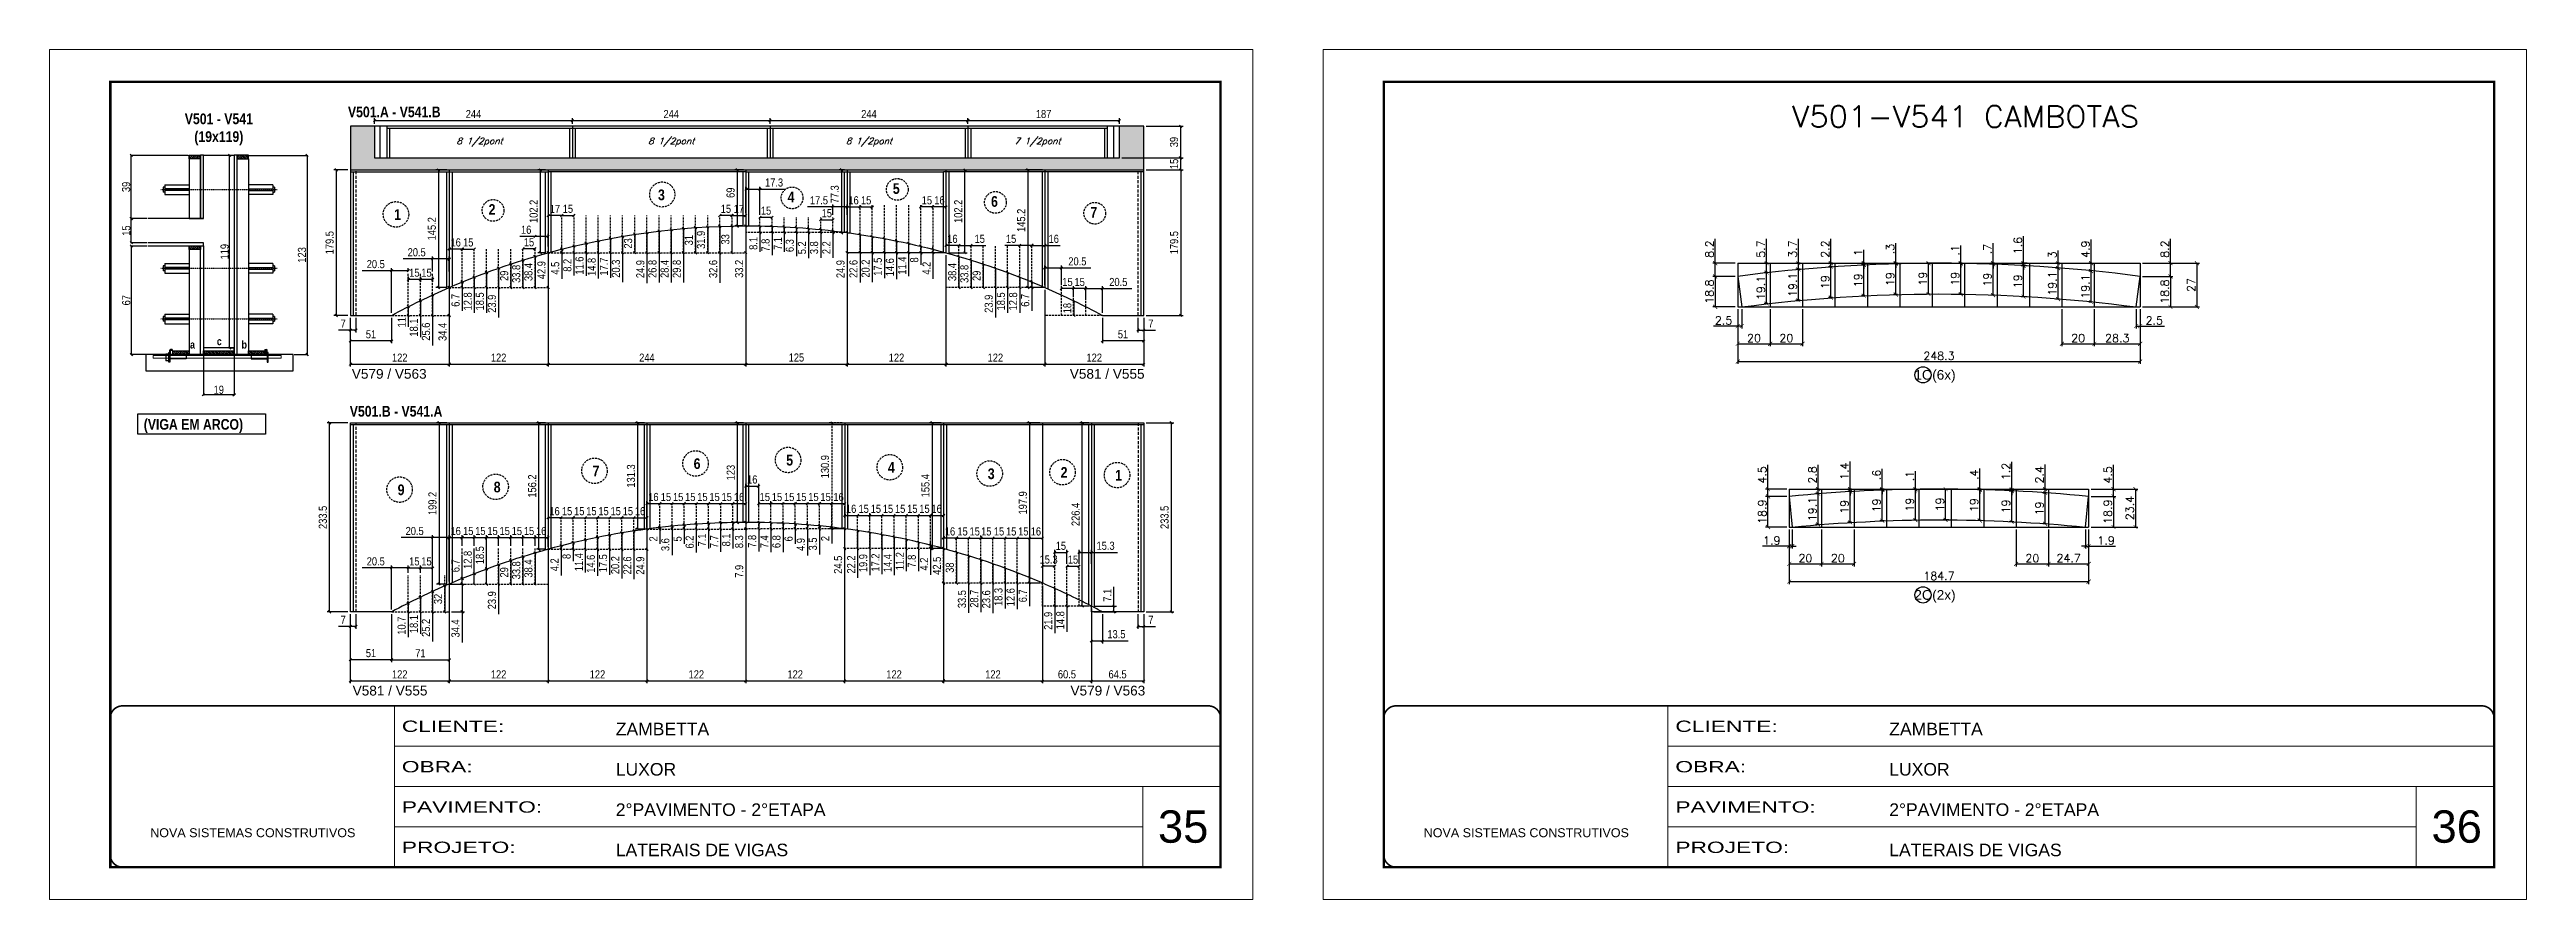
# Model space of a CAD drawing. Extents: x -15895 to 12929, y -2522 to 15173.
# Drawn here: x 9872 to 12929, y 4369 to 5419 of the extents above; entities that cross this region are included whole.
import ezdxf
from ezdxf.enums import TextEntityAlignment as Align

# ---------------------------------------------------------------- set-up
doc = ezdxf.new("R2010")
doc.units = 0
doc.header["$PDMODE"] = 35
doc.header["$PDSIZE"] = -10
for name, pattern in [('CONTINUO', [0]), ('DASHED', [0.75, 0.5, -0.25]), ('HIDDEN', [0.375, 0.25, -0.125])]:
    doc.linetypes.add(name, pattern=pattern)
for name, color, linetype in [('5', 5, 'Continuous'), ('barrote', 251, 'Continuous'), ('COTA', 241, 'Continuous'), ('detalhes', 4, 'Continuous'), ('NOMENCLATURA', 7, 'Continuous'), ('Painéis', 200, 'Continuous'), ('presilha', 1, 'Continuous'), ('Romaneio', 10, 'Continuous'), ('SARR_2.2x10', 60, 'Continuous'), ('SARR_2.2x7', 40, 'Continuous'), ('SARR_3.5x7', 81, 'Continuous'), ('TENSOR', 3, 'Continuous'), ('texto', 7, 'Continuous')]:
    doc.layers.add(name, color=color, linetype=linetype)
for name, color, linetype, lineweight in [('CARIMBO', 255, 'Continuous', 9), ('CONCRETO', 251, 'Continuous', 25), ('Folhas', 255, 'Continuous', 9), ('SARRAFO DE PRESSAO', 251, 'DASHED', 9), ('SCO-___-LAJ', 2, 'Continuous', 0), ('Texto Seção', 7, 'Continuous', 15)]:
    doc.layers.add(name, color=color, linetype=linetype, lineweight=lineweight)
doc.styles.add('ARIAL', font='arial.ttf')
doc.styles.add('COTA TECNICA', font='techl___.ttf', dxfattribs={"height": 10})
doc.styles.add('COTA TECNICA 2X', font='techl___.ttf', dxfattribs={"height": 10})
doc.styles.add('REGUA-120', font='ROMANS.shx', dxfattribs={"height": 15})
doc.styles.add('Romans', font='romans.shx')
doc.styles.get("Standard").update_dxf_attribs({"font": 'arial.ttf'})
doc.styles.add('TECNICA', font='techb___.ttf', dxfattribs={"height": 10})
doc.styles.add('Tecnologia', font='')
doc.styles.get('Tecnologia').set_extended_font_data('Forgotten Futurist')
doc.dimstyles.new('Cota Seção (2x)', dxfattribs={"dimtxt": 10, "dimasz": 5, "dimexe": 3, "dimexo": 3, "dimgap": 2, "dimtad": 3, "dimdec": 1, "dimlfac": 0.5, "dimzin": 12, "dimdsep": 46, "dimtxsty": 'Romans', "dimblk": 'ARCHTICK', "dimcen": 0, "dimclrd": 4, "dimclre": 4, "dimclrt": 1, "dimadec": 1, "dimazin": 3, "dimtfac": 1, "dimtdec": 1, "dimtmove": 0, "dimatfit": 3, "dimldrblk": 'OBLIQUE', "dimfxl": 1, "dimtolj": 1, "dimtzin": 12, "dimarcsym": 0})
doc.dimstyles.new('PAINEL', dxfattribs={"dimtxt": 10, "dimasz": 3, "dimexe": 3, "dimexo": 3, "dimgap": 3, "dimtad": 1, "dimdec": 1, "dimzin": 12, "dimdsep": 46, "dimtxsty": 'COTA TECNICA', "dimblk1": 'OBLIQUE', "dimblk2": 'OBLIQUE', "dimsah": 1, "dimcen": 0.9, "dimclrd": 4, "dimclre": 4, "dimclrt": 240, "dimadec": 1, "dimazin": 3, "dimtfac": 1, "dimtdec": 1, "dimtmove": 0, "dimatfit": 3, "dimfxl": 1, "dimtolj": 1, "dimtzin": 12, "dimarcsym": 0})
doc.dimstyles.new('SECAO', dxfattribs={"dimscale": 0.333333, "dimtxt": 5, "dimasz": 9, "dimexe": 3, "dimexo": 3, "dimgap": 3, "dimtad": 1, "dimdec": 1, "dimlfac": 0.5, "dimzin": 12, "dimdsep": 46, "dimtxsty": 'COTA TECNICA 2X', "dimblk1": 'OBLIQUE', "dimblk2": 'OBLIQUE', "dimsah": 1, "dimcen": 0.9, "dimclrd": 4, "dimclre": 4, "dimclrt": 240, "dimadec": 1, "dimazin": 3, "dimtfac": 1, "dimtdec": 1, "dimtmove": 0, "dimatfit": 3, "dimfxl": 1, "dimtolj": 1, "dimtzin": 12, "dimarcsym": 0})
pattern_1 = [(135, (43212.2646, -118228.0534), (-1.122532015, -1.122532015), [])]

msp = doc.modelspace()

# ---------------------------------------------------------------- texts
at = {"layer": '5', "linetype": 'Continuous'}
for s, rotation, p in [('V579 / V563', 0.00004, (10245.49, 5012.56)), ('V581 / V555', 359.99996, (11131.45, 5012.56)), ('V581 / V555', 0.00004, (10246.53, 4621.28)), ('V579 / V563', 359.99996, (11132.29, 4621.28))]:
    msp.add_text(s, height=12, rotation=rotation, dxfattribs=at).set_placement(p)
at = {"layer": 'CARIMBO', "style": 'ARIAL'}
for s, p in [('35', (11240.31, 4439.4)), ('36', (12811.81, 4439.4))]:
    msp.add_text(s, height=40, dxfattribs=at).set_placement(p)
at = {"layer": 'detalhes', "style": 'TECNICA'}
for s, p in [('a', (10045.81, 5049.88)), ('c', (10078.87, 5053.99)), ('b', (10109.37, 5049.87))]:
    msp.add_text(s, height=9.6, dxfattribs=at).set_placement(p)
at = {"layer": 'NOMENCLATURA', "style": 'TECNICA'}
for s, p in [('V501.A - V541.B', (10240.67, 5335.53)), ('2', (10414.28, 5215.02)), ('3', (10623.32, 5233.11)), ('4', (10783.27, 5230.5)), ('5', (10913.08, 5240.91)), ('6', (11034.26, 5224.93)), ('1', (10297.59, 5208.76)), ('7', (11156.83, 5211.52)), ('(VIGA EM ARCO)', (9988.69, 4949.61)), ('V501.B - V541.A', (10242.92, 4965.74)), ('7', (10542.58, 4892)), ('6', (10667.29, 4901.06)), ('5', (10781.51, 4905.36)), ('4', (10907, 4896.36)), ('3', (11030.27, 4888.61)), ('2', (11120.18, 4890.23)), ('1', (11187.44, 4886.72)), ('9', (10302.07, 4868.75)), ('8', (10420.6, 4872.2))]:
    msp.add_text(s, height=13.2, dxfattribs=at).set_placement(p)
at = {"layer": 'NOMENCLATURA', "insert": (10081.36, 5340.21), "char_height": 13.2, "attachment_point": 2, "style": 'TECNICA'}
msp.add_mtext_dynamic_manual_height_columns('V501 - V541\\P(19x119)', width=300.2766, gutter_width=1, heights=[0], dxfattribs=at)
at = {"layer": 'Romaneio', "color": 255, "linetype": 'ByBlock', "style": 'ARIAL'}
for s, p in [('1C', (12184.32, 5017.4)), ('(6x)', (12210.07, 5017.4)), ('2C', (12184.32, 4745.5)), ('(2x)', (12210.07, 4745.5))]:
    msp.add_text(s, height=12, dxfattribs=at).set_placement(p, align=Align.MIDDLE_CENTER)
at = {"layer": 'texto', "color": 2, "char_height": 8, "attachment_point": 5, "style": 'Romans'}
for s, insert in [('{\\Q19;\\C256;8 1/2pont}', (10403.14, 5304.88)), ('{\\Q19;\\C256;8 1/2pont}', (10639.64, 5304.88)), ('{\\Q19;\\C256;8 1/2pont}', (10883.64, 5304.88)), ('{\\Q19;\\C256;7 1/2pont}', (11091.64, 5304.88))]:
    msp.add_mtext(s, dxfattribs=dict(at, insert=insert))
at = {"layer": 'Texto Seção', "style": 'REGUA-120', "width": 1.05}
msp.add_text('V501-V541 CAMBOTAS', height=26.5859, dxfattribs=at).set_placement((12022.44, 5323.12))

# ---------------------------------------------------------------- blocks, each defined once
blk = doc.blocks.new('9999999999')
at = {"color": 30, "linetype": 'CONTINUO'}
for p, q in [((98564.6, 34230.2), (98564.6, 34429.4)), ((98564.6, 34379.6), (99584, 34379.6)), ((98564.6, 34329.8), (99488, 34329.8)), ((99584, 34329.8), (99488, 34329.8)), ((99488, 34329.8), (99488, 34230.2)), ((98564.6, 34280), (99488, 34280))]:
    blk.add_line(p, q, dxfattribs=at)
at = {"color": 30, "linetype": 'CONTINUO', "const_width": 2}
blk.add_lwpolyline([(99584, 34230.2), (99584, 34414.4, 0.414214), (99569, 34429.4), (98229, 34429.4, 0.414214), (98214, 34414.4), (98214, 34245.2, 0.414214), (98229, 34230.2), (99584, 34230.2)], format="xyb", dxfattribs=at)
at = {"layer": 'Folhas'}
blk.add_lwpolyline([(98139, 34190.2), (99624, 34190.2), (99624, 35240.2), (98139, 35240.2)], close=True, dxfattribs=at)
at = {"layer": 'Folhas', "color": 30, "const_width": 3}
blk.add_lwpolyline([(98214, 34230.2), (99584, 34230.2), (99584, 35200.2), (98214, 35200.2)], close=True, dxfattribs=at)
at = {"color": 7, "linetype": 'Continuous', "ltscale": 5, "style": 'ARIAL'}
for s, height, p in [('ZAMBETTA', 15.48, (98837.7, 34393.1)), ('LUXOR', 15.48, (98837.7, 34343.3)), ('2°PAVIMENTO - 2°ETAPA', 15.483, (98837.7, 34293.5)), ('NOVA SISTEMAS CONSTRUTIVOS', 11.059, (98263.2, 34267.2)), ('LATERAIS DE VIGAS', 15.483, (98837.7, 34243.7))]:
    blk.add_text(s, height=height, dxfattribs=at).set_placement(p)
at = {"layer": 'Folhas', "color": 7, "style": 'Tecnologia', "width": 1.5}
for s, p in [('CLIENTE:', (98573.7, 34397.2)), ('OBRA:', (98573.7, 34347.3)), ('PAVIMENTO:', (98573.7, 34297.5)), ('PROJETO:', (98573.7, 34247.7))]:
    blk.add_text(s, height=14, dxfattribs=at).set_placement(p)
blk = doc.blocks.new('_Oblique')
at = {"color": 0, "linetype": 'ByBlock', "lineweight": -2}
blk.add_line((-0.5, -0.5), (0.5, 0.5), dxfattribs=at)
blk = doc.blocks.new('*D2041')
at = {"layer": 'COTA', "color": 4, "lineweight": -2, "transparency": 16777216}
for p, q in [((10243.6, 4721.6), (10243.6, 4662.5)), ((10294.6, 4721.6), (10294.6, 4662.5)), ((10294.6, 4665.5), (10243.6, 4665.5))]:
    blk.add_line(p, q, dxfattribs=at)
at = {"layer": 'Defpoints', "color": 0, "transparency": 16777216}
for p in [(10243.6, 4724.6), (10294.6, 4724.6), (10243.6, 4665.5)]:
    blk.add_point(p, dxfattribs=at)
at = {"layer": 'COTA', "color": 4, "lineweight": -2, "transparency": 16777216, "xscale": 3, "yscale": 3, "zscale": 3, "rotation": 180}
blk.add_blockref('_Oblique', (10243.6, 4665.5), dxfattribs=at)
at = {"layer": 'COTA', "color": 4, "lineweight": -2, "transparency": 16777216, "xscale": 3, "yscale": 3, "zscale": 3}
blk.add_blockref('_Oblique', (10294.6, 4665.5), dxfattribs=at)
at = {"layer": 'COTA', "color": 240, "transparency": 16777216, "insert": (10269.1, 4673.6), "char_height": 10, "attachment_point": 5, "style": 'COTA TECNICA'}
blk.add_mtext('\\A1;51', dxfattribs=at)
blk = doc.blocks.new('*D2042')
at = {"layer": 'COTA', "color": 4, "lineweight": -2, "transparency": 16777216}
for p, q in [((10365.6, 4755.9), (10365.6, 4662.5)), ((10294.6, 4721.6), (10294.6, 4662.5)), ((10294.6, 4665.5), (10365.6, 4665.5))]:
    blk.add_line(p, q, dxfattribs=at)
at = {"layer": 'Defpoints', "color": 0, "transparency": 16777216}
for p in [(10365.6, 4758.9), (10294.6, 4724.6), (10365.6, 4665.5)]:
    blk.add_point(p, dxfattribs=at)
at = {"layer": 'COTA', "color": 4, "lineweight": -2, "transparency": 16777216, "xscale": 3, "yscale": 3, "zscale": 3, "rotation": 180}
blk.add_blockref('_Oblique', (10294.6, 4665.5), dxfattribs=at)
at = {"layer": 'COTA', "color": 4, "lineweight": -2, "transparency": 16777216, "xscale": 3, "yscale": 3, "zscale": 3}
blk.add_blockref('_Oblique', (10365.6, 4665.5), dxfattribs=at)
at = {"layer": 'COTA', "color": 240, "transparency": 16777216, "insert": (10330.1, 4673.5), "char_height": 10, "attachment_point": 5, "style": 'COTA TECNICA'}
blk.add_mtext('\\A1;71', dxfattribs=at)
blk = doc.blocks.new('*D2043')
at = {"layer": 'COTA', "color": 4, "lineweight": -2, "transparency": 16777216}
for p, q in [((10365.6, 4755.9), (10365.6, 4636.3)), ((10243.6, 4721.6), (10243.6, 4636.3)), ((10243.6, 4639.3), (10365.6, 4639.3))]:
    blk.add_line(p, q, dxfattribs=at)
at = {"layer": 'Defpoints', "color": 0, "transparency": 16777216}
for p in [(10365.6, 4758.9), (10243.6, 4724.6), (10365.6, 4639.3)]:
    blk.add_point(p, dxfattribs=at)
at = {"layer": 'COTA', "color": 4, "lineweight": -2, "transparency": 16777216, "xscale": 3, "yscale": 3, "zscale": 3, "rotation": 180}
blk.add_blockref('_Oblique', (10243.6, 4639.3), dxfattribs=at)
at = {"layer": 'COTA', "color": 4, "lineweight": -2, "transparency": 16777216, "xscale": 3, "yscale": 3, "zscale": 3}
blk.add_blockref('_Oblique', (10365.6, 4639.3), dxfattribs=at)
at = {"layer": 'COTA', "color": 240, "transparency": 16777216, "insert": (10304.6, 4647.4), "char_height": 10, "attachment_point": 5, "style": 'COTA TECNICA'}
blk.add_mtext('\\A1;122', dxfattribs=at)
blk = doc.blocks.new('*D2044')
at = {"layer": 'COTA', "color": 4, "lineweight": -2, "transparency": 16777216}
for p, q in [((10487.6, 4798.9), (10487.6, 4636.3)), ((10365.6, 4755.9), (10365.6, 4636.3)), ((10365.6, 4639.3), (10487.6, 4639.3))]:
    blk.add_line(p, q, dxfattribs=at)
at = {"layer": 'Defpoints', "color": 0, "transparency": 16777216}
for p in [(10487.6, 4801.9), (10365.6, 4758.9), (10487.6, 4639.3)]:
    blk.add_point(p, dxfattribs=at)
at = {"layer": 'COTA', "color": 4, "lineweight": -2, "transparency": 16777216, "xscale": 3, "yscale": 3, "zscale": 3, "rotation": 180}
blk.add_blockref('_Oblique', (10365.6, 4639.3), dxfattribs=at)
at = {"layer": 'COTA', "color": 4, "lineweight": -2, "transparency": 16777216, "xscale": 3, "yscale": 3, "zscale": 3}
blk.add_blockref('_Oblique', (10487.6, 4639.3), dxfattribs=at)
at = {"layer": 'COTA', "color": 240, "transparency": 16777216, "insert": (10426.6, 4647.4), "char_height": 10, "attachment_point": 5, "style": 'COTA TECNICA'}
blk.add_mtext('\\A1;122', dxfattribs=at)
blk = doc.blocks.new('*D2033')
at = {"layer": 'COTA', "color": 4, "lineweight": -2, "transparency": 16777216}
for p, q in [((10487.6, 4798.9), (10487.6, 4636.3)), ((10609.6, 4823.8), (10609.6, 4636.3)), ((10487.6, 4639.3), (10609.6, 4639.3))]:
    blk.add_line(p, q, dxfattribs=at)
at = {"layer": 'Defpoints', "color": 0, "transparency": 16777216}
for p in [(10487.6, 4801.9), (10609.6, 4826.8), (10609.6, 4639.3)]:
    blk.add_point(p, dxfattribs=at)
at = {"layer": 'COTA', "color": 4, "lineweight": -2, "transparency": 16777216, "xscale": 3, "yscale": 3, "zscale": 3, "rotation": 180}
blk.add_blockref('_Oblique', (10487.6, 4639.3), dxfattribs=at)
at = {"layer": 'COTA', "color": 4, "lineweight": -2, "transparency": 16777216, "xscale": 3, "yscale": 3, "zscale": 3}
blk.add_blockref('_Oblique', (10609.6, 4639.3), dxfattribs=at)
at = {"layer": 'COTA', "color": 240, "transparency": 16777216, "insert": (10548.6, 4647.4), "char_height": 10, "attachment_point": 5, "style": 'COTA TECNICA'}
blk.add_mtext('\\A1;122', dxfattribs=at)
blk = doc.blocks.new('*D2034')
at = {"layer": 'COTA', "color": 4, "lineweight": -2, "transparency": 16777216}
for p, q in [((10731.6, 4832), (10731.6, 4636.3)), ((10609.6, 4823.8), (10609.6, 4636.3)), ((10609.6, 4639.3), (10731.6, 4639.3))]:
    blk.add_line(p, q, dxfattribs=at)
at = {"layer": 'Defpoints', "color": 0, "transparency": 16777216}
for p in [(10731.6, 4835), (10609.6, 4826.8), (10731.6, 4639.3)]:
    blk.add_point(p, dxfattribs=at)
at = {"layer": 'COTA', "color": 4, "lineweight": -2, "transparency": 16777216, "xscale": 3, "yscale": 3, "zscale": 3, "rotation": 180}
blk.add_blockref('_Oblique', (10609.6, 4639.3), dxfattribs=at)
at = {"layer": 'COTA', "color": 4, "lineweight": -2, "transparency": 16777216, "xscale": 3, "yscale": 3, "zscale": 3}
blk.add_blockref('_Oblique', (10731.6, 4639.3), dxfattribs=at)
at = {"layer": 'COTA', "color": 240, "transparency": 16777216, "insert": (10670.6, 4647.4), "char_height": 10, "attachment_point": 5, "style": 'COTA TECNICA'}
blk.add_mtext('\\A1;122', dxfattribs=at)
blk = doc.blocks.new('*D2035')
at = {"layer": 'COTA', "color": 4, "lineweight": -2, "transparency": 16777216}
for p, q in [((10731.6, 4832), (10731.6, 4636.3)), ((10853.6, 4824.2), (10853.6, 4636.3)), ((10731.6, 4639.3), (10853.6, 4639.3))]:
    blk.add_line(p, q, dxfattribs=at)
at = {"layer": 'Defpoints', "color": 0, "transparency": 16777216}
for p in [(10731.6, 4835), (10853.6, 4827.2), (10853.6, 4639.3)]:
    blk.add_point(p, dxfattribs=at)
at = {"layer": 'COTA', "color": 4, "lineweight": -2, "transparency": 16777216, "xscale": 3, "yscale": 3, "zscale": 3, "rotation": 180}
blk.add_blockref('_Oblique', (10731.6, 4639.3), dxfattribs=at)
at = {"layer": 'COTA', "color": 4, "lineweight": -2, "transparency": 16777216, "xscale": 3, "yscale": 3, "zscale": 3}
blk.add_blockref('_Oblique', (10853.6, 4639.3), dxfattribs=at)
at = {"layer": 'COTA', "color": 240, "transparency": 16777216, "insert": (10792.6, 4647.4), "char_height": 10, "attachment_point": 5, "style": 'COTA TECNICA'}
blk.add_mtext('\\A1;122', dxfattribs=at)
blk = doc.blocks.new('*D2036')
at = {"layer": 'COTA', "color": 4, "lineweight": -2, "transparency": 16777216}
for p, q in [((10853.6, 4824.2), (10853.6, 4636.3)), ((10975.6, 4799.7), (10975.6, 4636.3)), ((10853.6, 4639.3), (10975.6, 4639.3))]:
    blk.add_line(p, q, dxfattribs=at)
at = {"layer": 'Defpoints', "color": 0, "transparency": 16777216}
for p in [(10853.6, 4827.2), (10975.6, 4802.7), (10975.6, 4639.3)]:
    blk.add_point(p, dxfattribs=at)
at = {"layer": 'COTA', "color": 4, "lineweight": -2, "transparency": 16777216, "xscale": 3, "yscale": 3, "zscale": 3, "rotation": 180}
blk.add_blockref('_Oblique', (10853.6, 4639.3), dxfattribs=at)
at = {"layer": 'COTA', "color": 4, "lineweight": -2, "transparency": 16777216, "xscale": 3, "yscale": 3, "zscale": 3}
blk.add_blockref('_Oblique', (10975.6, 4639.3), dxfattribs=at)
at = {"layer": 'COTA', "color": 240, "transparency": 16777216, "insert": (10914.6, 4647.4), "char_height": 10, "attachment_point": 5, "style": 'COTA TECNICA'}
blk.add_mtext('\\A1;122', dxfattribs=at)
blk = doc.blocks.new('*D2037')
at = {"layer": 'COTA', "color": 4, "lineweight": -2, "transparency": 16777216}
for p, q in [((10975.6, 4799.7), (10975.6, 4636.3)), ((11097.6, 4757.2), (11097.6, 4636.3)), ((10975.6, 4639.3), (11097.6, 4639.3))]:
    blk.add_line(p, q, dxfattribs=at)
at = {"layer": 'Defpoints', "color": 0, "transparency": 16777216}
for p in [(10975.6, 4802.7), (11097.6, 4760.2), (11097.6, 4639.3)]:
    blk.add_point(p, dxfattribs=at)
at = {"layer": 'COTA', "color": 4, "lineweight": -2, "transparency": 16777216, "xscale": 3, "yscale": 3, "zscale": 3, "rotation": 180}
blk.add_blockref('_Oblique', (10975.6, 4639.3), dxfattribs=at)
at = {"layer": 'COTA', "color": 4, "lineweight": -2, "transparency": 16777216, "xscale": 3, "yscale": 3, "zscale": 3}
blk.add_blockref('_Oblique', (11097.6, 4639.3), dxfattribs=at)
at = {"layer": 'COTA', "color": 240, "transparency": 16777216, "insert": (11036.6, 4647.4), "char_height": 10, "attachment_point": 5, "style": 'COTA TECNICA'}
blk.add_mtext('\\A1;122', dxfattribs=at)
blk = doc.blocks.new('*D2038')
at = {"layer": 'COTA', "color": 4, "lineweight": -2, "transparency": 16777216}
for p, q in [((11097.6, 4757.2), (11097.6, 4636.3)), ((11158.1, 4728.7), (11158.1, 4636.3)), ((11097.6, 4639.3), (11158.1, 4639.3))]:
    blk.add_line(p, q, dxfattribs=at)
at = {"layer": 'Defpoints', "color": 0, "transparency": 16777216}
for p in [(11097.6, 4760.2), (11158.1, 4731.7), (11158.1, 4639.3)]:
    blk.add_point(p, dxfattribs=at)
at = {"layer": 'COTA', "color": 4, "lineweight": -2, "transparency": 16777216, "xscale": 3, "yscale": 3, "zscale": 3, "rotation": 180}
blk.add_blockref('_Oblique', (11097.6, 4639.3), dxfattribs=at)
at = {"layer": 'COTA', "color": 4, "lineweight": -2, "transparency": 16777216, "xscale": 3, "yscale": 3, "zscale": 3}
blk.add_blockref('_Oblique', (11158.1, 4639.3), dxfattribs=at)
at = {"layer": 'COTA', "color": 240, "transparency": 16777216, "insert": (11127.9, 4647.4), "char_height": 10, "attachment_point": 5, "style": 'COTA TECNICA'}
blk.add_mtext('\\A1;60.5', dxfattribs=at)
blk = doc.blocks.new('*D2039')
at = {"layer": 'COTA', "color": 4, "lineweight": -2, "transparency": 16777216}
for p, q in [((11158.1, 4728.7), (11158.1, 4636.3)), ((11222.6, 4721.6), (11222.6, 4636.3)), ((11158.1, 4639.3), (11222.6, 4639.3))]:
    blk.add_line(p, q, dxfattribs=at)
at = {"layer": 'Defpoints', "color": 0, "transparency": 16777216}
for p in [(11158.1, 4731.7), (11222.6, 4724.6), (11222.6, 4639.3)]:
    blk.add_point(p, dxfattribs=at)
at = {"layer": 'COTA', "color": 4, "lineweight": -2, "transparency": 16777216, "xscale": 3, "yscale": 3, "zscale": 3, "rotation": 180}
blk.add_blockref('_Oblique', (11158.1, 4639.3), dxfattribs=at)
at = {"layer": 'COTA', "color": 4, "lineweight": -2, "transparency": 16777216, "xscale": 3, "yscale": 3, "zscale": 3}
blk.add_blockref('_Oblique', (11222.6, 4639.3), dxfattribs=at)
at = {"layer": 'COTA', "color": 240, "transparency": 16777216, "insert": (11190.4, 4647.4), "char_height": 10, "attachment_point": 5, "style": 'COTA TECNICA'}
blk.add_mtext('\\A1;64.5', dxfattribs=at)
blk = doc.blocks.new('*D2040')
at = {"layer": 'COTA', "color": 4, "lineweight": -2, "transparency": 16777216}
for p, q in [((11225.6, 4958.1), (11259.7, 4958.1)), ((11256.7, 4958.1), (11256.7, 4724.6)), ((11225.6, 4724.6), (11259.7, 4724.6))]:
    blk.add_line(p, q, dxfattribs=at)
at = {"layer": 'Defpoints', "color": 0, "transparency": 16777216}
for p in [(11222.6, 4958.1), (11222.6, 4724.6), (11256.7, 4724.6)]:
    blk.add_point(p, dxfattribs=at)
at = {"layer": 'COTA', "color": 4, "lineweight": -2, "transparency": 16777216, "xscale": 3, "yscale": 3, "zscale": 3}
for p, rotation in [((11256.7, 4958.1), 90), ((11256.7, 4724.6), 270)]:
    blk.add_blockref('_Oblique', p, dxfattribs=dict(at, rotation=rotation))
at = {"layer": 'COTA', "color": 240, "transparency": 16777216, "insert": (11248.4, 4841.3), "char_height": 10, "attachment_point": 5, "rotation": 90, "style": 'COTA TECNICA'}
blk.add_mtext('\\A1;233.5', dxfattribs=at)
blk = doc.blocks.new('*D2045')
at = {"layer": 'COTA', "color": 4, "lineweight": -2, "transparency": 16777216}
for p, q in [((10240.6, 4958.1), (10214.9, 4958.1)), ((10217.9, 4724.6), (10217.9, 4958.1)), ((10240.6, 4724.6), (10214.9, 4724.6))]:
    blk.add_line(p, q, dxfattribs=at)
at = {"layer": 'Defpoints', "color": 0, "transparency": 16777216}
for p in [(10217.9, 4958.1), (10243.6, 4958.1), (10243.6, 4724.6)]:
    blk.add_point(p, dxfattribs=at)
at = {"layer": 'COTA', "color": 4, "lineweight": -2, "transparency": 16777216, "xscale": 3, "yscale": 3, "zscale": 3}
for p, rotation in [((10217.9, 4958.1), 90), ((10217.9, 4724.6), 270)]:
    blk.add_blockref('_Oblique', p, dxfattribs=dict(at, rotation=rotation))
at = {"layer": 'COTA', "color": 240, "transparency": 16777216, "insert": (10209.7, 4841.3), "char_height": 10, "attachment_point": 5, "rotation": 90, "style": 'COTA TECNICA'}
blk.add_mtext('\\A1;233.5', dxfattribs=at)
blk = doc.blocks.new('*D2046')
at = {"layer": 'COTA', "color": 4, "lineweight": -2, "transparency": 16777216}
for p, q in [((10362.6, 4958.1), (10350.1, 4958.1)), ((10353.1, 4958.1), (10353.1, 4758.9)), ((10362.6, 4758.9), (10350.1, 4758.9))]:
    blk.add_line(p, q, dxfattribs=at)
at = {"layer": 'Defpoints', "color": 0, "transparency": 16777216}
for p in [(10365.6, 4958.1), (10353.1, 4758.9), (10365.6, 4758.9)]:
    blk.add_point(p, dxfattribs=at)
at = {"layer": 'COTA', "color": 4, "lineweight": -2, "transparency": 16777216, "xscale": 3, "yscale": 3, "zscale": 3}
for p, rotation in [((10353.1, 4958.1), 90), ((10353.1, 4758.9), 270)]:
    blk.add_blockref('_Oblique', p, dxfattribs=dict(at, rotation=rotation))
at = {"layer": 'COTA', "color": 240, "transparency": 16777216, "insert": (10345, 4858.5), "char_height": 10, "attachment_point": 5, "rotation": 90, "style": 'COTA TECNICA'}
blk.add_mtext('\\A1;199.2', dxfattribs=at)
blk = doc.blocks.new('*D2047')
at = {"layer": 'COTA', "color": 4, "lineweight": -2, "transparency": 16777216}
for p, q in [((10484.6, 4958.1), (10473.2, 4958.1)), ((10476.2, 4801.9), (10476.2, 4958.1)), ((10484.6, 4801.9), (10473.2, 4801.9))]:
    blk.add_line(p, q, dxfattribs=at)
at = {"layer": 'Defpoints', "color": 0, "transparency": 16777216}
for p in [(10476.2, 4958.1), (10487.6, 4958.1), (10487.6, 4801.9)]:
    blk.add_point(p, dxfattribs=at)
at = {"layer": 'COTA', "color": 4, "lineweight": -2, "transparency": 16777216, "xscale": 3, "yscale": 3, "zscale": 3}
for p, rotation in [((10476.2, 4958.1), 90), ((10476.2, 4801.9), 270)]:
    blk.add_blockref('_Oblique', p, dxfattribs=dict(at, rotation=rotation))
at = {"layer": 'COTA', "color": 240, "transparency": 16777216, "insert": (10468.1, 4880), "char_height": 10, "attachment_point": 5, "rotation": 90, "style": 'COTA TECNICA'}
blk.add_mtext('\\A1;156.2', dxfattribs=at)
blk = doc.blocks.new('*D2048')
at = {"layer": 'COTA', "color": 4, "lineweight": -2, "transparency": 16777216}
for p, q in [((10606.6, 4958.1), (10595.2, 4958.1)), ((10598.2, 4826.8), (10598.2, 4958.1)), ((10606.6, 4826.8), (10595.2, 4826.8))]:
    blk.add_line(p, q, dxfattribs=at)
at = {"layer": 'Defpoints', "color": 0, "transparency": 16777216}
for p in [(10598.2, 4958.1), (10609.6, 4958.1), (10609.6, 4826.8)]:
    blk.add_point(p, dxfattribs=at)
at = {"layer": 'COTA', "color": 4, "lineweight": -2, "transparency": 16777216, "xscale": 3, "yscale": 3, "zscale": 3}
for p, rotation in [((10598.2, 4958.1), 90), ((10598.2, 4826.8), 270)]:
    blk.add_blockref('_Oblique', p, dxfattribs=dict(at, rotation=rotation))
at = {"layer": 'COTA', "color": 240, "transparency": 16777216, "insert": (10590, 4892.4), "char_height": 10, "attachment_point": 5, "rotation": 90, "style": 'COTA TECNICA'}
blk.add_mtext('\\A1;131.3', dxfattribs=at)
blk = doc.blocks.new('*D2049')
at = {"layer": 'COTA', "color": 4, "lineweight": -2, "transparency": 16777216}
for p, q in [((10728.6, 4958.1), (10718.3, 4958.1)), ((10721.3, 4835), (10721.3, 4958.1)), ((10728.6, 4835), (10718.3, 4835))]:
    blk.add_line(p, q, dxfattribs=at)
at = {"layer": 'Defpoints', "color": 0, "transparency": 16777216}
for p in [(10721.3, 4958.1), (10731.6, 4958.1), (10731.6, 4835)]:
    blk.add_point(p, dxfattribs=at)
at = {"layer": 'COTA', "color": 4, "lineweight": -2, "transparency": 16777216, "xscale": 3, "yscale": 3, "zscale": 3}
for p, rotation in [((10721.3, 4958.1), 90), ((10721.3, 4835), 270)]:
    blk.add_blockref('_Oblique', p, dxfattribs=dict(at, rotation=rotation))
at = {"layer": 'COTA', "color": 240, "transparency": 16777216, "insert": (10713.1, 4896.6), "char_height": 10, "attachment_point": 5, "rotation": 90, "style": 'COTA TECNICA'}
blk.add_mtext('\\A1;123', dxfattribs=at)
blk = doc.blocks.new('*D2050')
at = {"layer": 'COTA', "color": 4, "linetype": 'DASHED', "lineweight": -2, "ltscale": 5, "transparency": 16777216}
for p, q in [((10850.6, 4958.1), (10834.6, 4958.1)), ((10837.6, 4958.1), (10837.6, 4827.2)), ((10850.6, 4827.2), (10834.6, 4827.2))]:
    blk.add_line(p, q, dxfattribs=at)
at = {"layer": 'Defpoints', "color": 0, "linetype": 'DASHED', "ltscale": 5, "transparency": 16777216}
for p in [(10853.6, 4958.1), (10837.6, 4827.2), (10853.6, 4827.2)]:
    blk.add_point(p, dxfattribs=at)
at = {"layer": 'COTA', "color": 4, "linetype": 'DASHED', "lineweight": -2, "ltscale": 5, "transparency": 16777216, "xscale": 3, "yscale": 3, "zscale": 3}
for p, rotation in [((10837.6, 4958.1), 90), ((10837.6, 4827.2), 270)]:
    blk.add_blockref('_Oblique', p, dxfattribs=dict(at, rotation=rotation))
at = {"layer": 'COTA', "color": 240, "linetype": 'DASHED', "ltscale": 5, "transparency": 16777216, "insert": (10829.4, 4903.9), "char_height": 10, "attachment_point": 5, "rotation": 90, "style": 'COTA TECNICA'}
blk.add_mtext('\\A1;130.9', dxfattribs=at)
blk = doc.blocks.new('*D2051')
at = {"layer": 'COTA', "color": 4, "lineweight": -2, "transparency": 16777216}
for p, q in [((10972.6, 4958.1), (10958.5, 4958.1)), ((10961.5, 4958.1), (10961.5, 4802.7)), ((10972.6, 4802.7), (10958.5, 4802.7))]:
    blk.add_line(p, q, dxfattribs=at)
at = {"layer": 'Defpoints', "color": 0, "transparency": 16777216}
for p in [(10975.6, 4958.1), (10961.5, 4802.7), (10975.6, 4802.7)]:
    blk.add_point(p, dxfattribs=at)
at = {"layer": 'COTA', "color": 4, "lineweight": -2, "transparency": 16777216, "xscale": 3, "yscale": 3, "zscale": 3}
for p, rotation in [((10961.5, 4958.1), 90), ((10961.5, 4802.7), 270)]:
    blk.add_blockref('_Oblique', p, dxfattribs=dict(at, rotation=rotation))
at = {"layer": 'COTA', "color": 240, "transparency": 16777216, "insert": (10953.3, 4880.4), "char_height": 10, "attachment_point": 5, "rotation": 90, "style": 'COTA TECNICA'}
blk.add_mtext('\\A1;155.4', dxfattribs=at)
blk = doc.blocks.new('*D2070')
at = {"layer": 'COTA', "color": 4, "lineweight": -2, "transparency": 16777216}
for p, q in [((11094.6, 4958.1), (11078.6, 4958.1)), ((11081.6, 4958.1), (11081.6, 4760.2)), ((11094.6, 4760.2), (11078.6, 4760.2))]:
    blk.add_line(p, q, dxfattribs=at)
at = {"layer": 'Defpoints', "color": 0, "transparency": 16777216}
for p in [(11097.6, 4958.1), (11081.6, 4760.2), (11097.6, 4760.2)]:
    blk.add_point(p, dxfattribs=at)
at = {"layer": 'COTA', "color": 4, "lineweight": -2, "transparency": 16777216, "xscale": 3, "yscale": 3, "zscale": 3}
for p, rotation in [((11081.6, 4958.1), 90), ((11081.6, 4760.2), 270)]:
    blk.add_blockref('_Oblique', p, dxfattribs=dict(at, rotation=rotation))
at = {"layer": 'COTA', "color": 240, "transparency": 16777216, "insert": (11073.5, 4859.2), "char_height": 10, "attachment_point": 5, "rotation": 90, "style": 'COTA TECNICA'}
blk.add_mtext('\\A1;197.9', dxfattribs=at)
blk = doc.blocks.new('*D2071')
at = {"layer": 'COTA', "color": 4, "lineweight": -2, "transparency": 16777216}
for p, q in [((11155.1, 4958.1), (11143.8, 4958.1)), ((11146.8, 4731.7), (11146.8, 4958.1)), ((11155.1, 4731.7), (11143.8, 4731.7))]:
    blk.add_line(p, q, dxfattribs=at)
at = {"layer": 'Defpoints', "color": 0, "transparency": 16777216}
for p in [(11146.8, 4958.1), (11158.1, 4958.1), (11158.1, 4731.7)]:
    blk.add_point(p, dxfattribs=at)
at = {"layer": 'COTA', "color": 4, "lineweight": -2, "transparency": 16777216, "xscale": 3, "yscale": 3, "zscale": 3}
for p, rotation in [((11146.8, 4958.1), 90), ((11146.8, 4731.7), 270)]:
    blk.add_blockref('_Oblique', p, dxfattribs=dict(at, rotation=rotation))
at = {"layer": 'COTA', "color": 240, "transparency": 16777216, "insert": (11138.7, 4844.9), "char_height": 10, "attachment_point": 5, "rotation": 90, "style": 'COTA TECNICA'}
blk.add_mtext('\\A1;226.4', dxfattribs=at)
blk = doc.blocks.new('*D2072')
at = {"layer": 'COTA', "color": 4, "lineweight": -2, "transparency": 16777216}
for p, q in [((11158.1, 4728.7), (11158.1, 4685.6)), ((11171.6, 4721.6), (11171.6, 4685.6)), ((11158.1, 4688.6), (11171.6, 4688.6)), ((11171.6, 4688.6), (11203.4, 4688.6))]:
    blk.add_line(p, q, dxfattribs=at)
at = {"layer": 'Defpoints', "color": 0, "transparency": 16777216}
for p in [(11158.1, 4731.7), (11171.6, 4724.6), (11158.1, 4688.6)]:
    blk.add_point(p, dxfattribs=at)
at = {"layer": 'COTA', "color": 4, "lineweight": -2, "transparency": 16777216, "xscale": 3, "yscale": 3, "zscale": 3, "rotation": 180}
blk.add_blockref('_Oblique', (11158.1, 4688.6), dxfattribs=at)
at = {"layer": 'COTA', "color": 4, "lineweight": -2, "transparency": 16777216, "xscale": 3, "yscale": 3, "zscale": 3}
blk.add_blockref('_Oblique', (11171.6, 4688.6), dxfattribs=at)
at = {"layer": 'COTA', "color": 240, "transparency": 16777216, "insert": (11189, 4696.9), "char_height": 10, "attachment_point": 5, "style": 'COTA TECNICA'}
blk.add_mtext('\\A1;13.5', dxfattribs=at)
blk = doc.blocks.new('*D2073')
at = {"layer": 'COTA', "color": 4, "lineweight": -2, "transparency": 16777216}
for p, q in [((11215.6, 4721.6), (11215.6, 4703.7)), ((11222.6, 4721.6), (11222.6, 4703.7)), ((11215.6, 4706.7), (11222.6, 4706.7)), ((11222.6, 4706.7), (11237.4, 4706.7))]:
    blk.add_line(p, q, dxfattribs=at)
at = {"layer": 'Defpoints', "color": 0, "transparency": 16777216}
for p in [(11215.6, 4724.6), (11222.6, 4724.6), (11222.6, 4706.7)]:
    blk.add_point(p, dxfattribs=at)
at = {"layer": 'COTA', "color": 4, "lineweight": -2, "transparency": 16777216, "xscale": 3, "yscale": 3, "zscale": 3, "rotation": 180}
blk.add_blockref('_Oblique', (11215.6, 4706.7), dxfattribs=at)
at = {"layer": 'COTA', "color": 4, "lineweight": -2, "transparency": 16777216, "xscale": 3, "yscale": 3, "zscale": 3}
blk.add_blockref('_Oblique', (11222.6, 4706.7), dxfattribs=at)
at = {"layer": 'COTA', "color": 240, "transparency": 16777216, "insert": (11231.5, 4714.7), "char_height": 10, "attachment_point": 5, "style": 'COTA TECNICA'}
blk.add_mtext('\\A1;7', dxfattribs=at)
blk = doc.blocks.new('*D2074')
at = {"layer": 'COTA', "color": 4, "lineweight": -2, "transparency": 16777216}
for p, q in [((10243.6, 4721.6), (10243.6, 4703.7)), ((10250.6, 4721.6), (10250.6, 4703.7)), ((10243.6, 4706.7), (10228.9, 4706.7)), ((10250.6, 4706.7), (10243.6, 4706.7))]:
    blk.add_line(p, q, dxfattribs=at)
at = {"layer": 'Defpoints', "color": 0, "transparency": 16777216}
for p in [(10243.6, 4724.6), (10250.6, 4724.6), (10243.6, 4706.7)]:
    blk.add_point(p, dxfattribs=at)
at = {"layer": 'COTA', "color": 4, "lineweight": -2, "transparency": 16777216, "xscale": 3, "yscale": 3, "zscale": 3, "rotation": 180}
blk.add_blockref('_Oblique', (10243.6, 4706.7), dxfattribs=at)
at = {"layer": 'COTA', "color": 4, "lineweight": -2, "transparency": 16777216, "xscale": 3, "yscale": 3, "zscale": 3}
blk.add_blockref('_Oblique', (10250.6, 4706.7), dxfattribs=at)
at = {"layer": 'COTA', "color": 240, "transparency": 16777216, "insert": (10234.8, 4714.7), "char_height": 10, "attachment_point": 5, "style": 'COTA TECNICA'}
blk.add_mtext('\\A1;7', dxfattribs=at)
blk = doc.blocks.new('*D2075')
at = {"layer": 'COTA', "color": 4, "lineweight": -2, "transparency": 16777216}
for p, q in [((10273.6, 5327.4), (10273.6, 5334.4)), ((10273.6, 5331.4), (10517.6, 5331.4)), ((10517.6, 5327.4), (10517.6, 5334.4))]:
    blk.add_line(p, q, dxfattribs=at)
at = {"layer": 'Defpoints', "color": 0, "transparency": 16777216}
for p in [(10273.6, 5324.4), (10517.6, 5331.4), (10517.6, 5324.4)]:
    blk.add_point(p, dxfattribs=at)
at = {"layer": 'COTA', "color": 4, "lineweight": -2, "transparency": 16777216, "xscale": 3, "yscale": 3, "zscale": 3, "rotation": 180}
blk.add_blockref('_Oblique', (10273.6, 5331.4), dxfattribs=at)
at = {"layer": 'COTA', "color": 4, "lineweight": -2, "transparency": 16777216, "xscale": 3, "yscale": 3, "zscale": 3}
blk.add_blockref('_Oblique', (10517.6, 5331.4), dxfattribs=at)
at = {"layer": 'COTA', "color": 240, "transparency": 16777216, "insert": (10395.6, 5339.5), "char_height": 10, "attachment_point": 5, "style": 'COTA TECNICA'}
blk.add_mtext('\\A1;244', dxfattribs=at)
blk = doc.blocks.new('*D2076')
at = {"layer": 'COTA', "color": 4, "lineweight": -2, "transparency": 16777216}
for p, q in [((10517.6, 5327.4), (10517.6, 5334.4)), ((10517.6, 5331.4), (10761.6, 5331.4)), ((10761.6, 5327.4), (10761.6, 5334.4))]:
    blk.add_line(p, q, dxfattribs=at)
at = {"layer": 'Defpoints', "color": 0, "transparency": 16777216}
for p in [(10517.6, 5324.4), (10761.6, 5331.4), (10761.6, 5324.4)]:
    blk.add_point(p, dxfattribs=at)
at = {"layer": 'COTA', "color": 4, "lineweight": -2, "transparency": 16777216, "xscale": 3, "yscale": 3, "zscale": 3, "rotation": 180}
blk.add_blockref('_Oblique', (10517.6, 5331.4), dxfattribs=at)
at = {"layer": 'COTA', "color": 4, "lineweight": -2, "transparency": 16777216, "xscale": 3, "yscale": 3, "zscale": 3}
blk.add_blockref('_Oblique', (10761.6, 5331.4), dxfattribs=at)
at = {"layer": 'COTA', "color": 240, "transparency": 16777216, "insert": (10639.6, 5339.5), "char_height": 10, "attachment_point": 5, "style": 'COTA TECNICA'}
blk.add_mtext('\\A1;244', dxfattribs=at)
blk = doc.blocks.new('*D2077')
at = {"layer": 'COTA', "color": 4, "lineweight": -2, "transparency": 16777216}
for p, q in [((10761.6, 5327.4), (10761.6, 5334.4)), ((10761.6, 5331.4), (11005.6, 5331.4)), ((11005.6, 5327.4), (11005.6, 5334.4))]:
    blk.add_line(p, q, dxfattribs=at)
at = {"layer": 'Defpoints', "color": 0, "transparency": 16777216}
for p in [(10761.6, 5324.4), (11005.6, 5331.4), (11005.6, 5324.4)]:
    blk.add_point(p, dxfattribs=at)
at = {"layer": 'COTA', "color": 4, "lineweight": -2, "transparency": 16777216, "xscale": 3, "yscale": 3, "zscale": 3, "rotation": 180}
blk.add_blockref('_Oblique', (10761.6, 5331.4), dxfattribs=at)
at = {"layer": 'COTA', "color": 4, "lineweight": -2, "transparency": 16777216, "xscale": 3, "yscale": 3, "zscale": 3}
blk.add_blockref('_Oblique', (11005.6, 5331.4), dxfattribs=at)
at = {"layer": 'COTA', "color": 240, "transparency": 16777216, "insert": (10883.6, 5339.5), "char_height": 10, "attachment_point": 5, "style": 'COTA TECNICA'}
blk.add_mtext('\\A1;244', dxfattribs=at)
blk = doc.blocks.new('*D2078')
at = {"layer": 'COTA', "color": 4, "lineweight": -2, "transparency": 16777216}
for p, q in [((11005.6, 5327.4), (11005.6, 5334.4)), ((11005.6, 5331.4), (11192.6, 5331.4)), ((11192.6, 5327.4), (11192.6, 5334.4))]:
    blk.add_line(p, q, dxfattribs=at)
at = {"layer": 'Defpoints', "color": 0, "transparency": 16777216}
for p in [(11005.6, 5324.4), (11192.6, 5331.4), (11192.6, 5324.4)]:
    blk.add_point(p, dxfattribs=at)
at = {"layer": 'COTA', "color": 4, "lineweight": -2, "transparency": 16777216, "xscale": 3, "yscale": 3, "zscale": 3, "rotation": 180}
blk.add_blockref('_Oblique', (11005.6, 5331.4), dxfattribs=at)
at = {"layer": 'COTA', "color": 4, "lineweight": -2, "transparency": 16777216, "xscale": 3, "yscale": 3, "zscale": 3}
blk.add_blockref('_Oblique', (11192.6, 5331.4), dxfattribs=at)
at = {"layer": 'COTA', "color": 240, "transparency": 16777216, "insert": (11099.1, 5339.5), "char_height": 10, "attachment_point": 5, "style": 'COTA TECNICA'}
blk.add_mtext('\\A1;187', dxfattribs=at)
blk = doc.blocks.new('*D2062')
at = {"layer": 'COTA', "color": 4, "lineweight": -2, "transparency": 16777216}
for p, q in [((10365.6, 5122.2), (10365.6, 5027.6)), ((10243.6, 5087.8), (10243.6, 5027.6)), ((10243.6, 5030.6), (10365.6, 5030.6))]:
    blk.add_line(p, q, dxfattribs=at)
at = {"layer": 'Defpoints', "color": 0, "transparency": 16777216}
for p in [(10365.6, 5125.2), (10243.6, 5090.8), (10365.6, 5030.6)]:
    blk.add_point(p, dxfattribs=at)
at = {"layer": 'COTA', "color": 4, "lineweight": -2, "transparency": 16777216, "xscale": 3, "yscale": 3, "zscale": 3, "rotation": 180}
blk.add_blockref('_Oblique', (10243.6, 5030.6), dxfattribs=at)
at = {"layer": 'COTA', "color": 4, "lineweight": -2, "transparency": 16777216, "xscale": 3, "yscale": 3, "zscale": 3}
blk.add_blockref('_Oblique', (10365.6, 5030.6), dxfattribs=at)
at = {"layer": 'COTA', "color": 240, "transparency": 16777216, "insert": (10304.6, 5038.6), "char_height": 10, "attachment_point": 5, "style": 'COTA TECNICA'}
blk.add_mtext('\\A1;122', dxfattribs=at)
blk = doc.blocks.new('*D2063')
at = {"layer": 'COTA', "color": 4, "lineweight": -2, "transparency": 16777216}
for p, q in [((10487.6, 5165.2), (10487.6, 5027.6)), ((10365.6, 5122.2), (10365.6, 5027.6)), ((10365.6, 5030.6), (10487.6, 5030.6))]:
    blk.add_line(p, q, dxfattribs=at)
at = {"layer": 'Defpoints', "color": 0, "transparency": 16777216}
for p in [(10487.6, 5168.2), (10365.6, 5125.2), (10487.6, 5030.6)]:
    blk.add_point(p, dxfattribs=at)
at = {"layer": 'COTA', "color": 4, "lineweight": -2, "transparency": 16777216, "xscale": 3, "yscale": 3, "zscale": 3, "rotation": 180}
blk.add_blockref('_Oblique', (10365.6, 5030.6), dxfattribs=at)
at = {"layer": 'COTA', "color": 4, "lineweight": -2, "transparency": 16777216, "xscale": 3, "yscale": 3, "zscale": 3}
blk.add_blockref('_Oblique', (10487.6, 5030.6), dxfattribs=at)
at = {"layer": 'COTA', "color": 240, "transparency": 16777216, "insert": (10426.6, 5038.6), "char_height": 10, "attachment_point": 5, "style": 'COTA TECNICA'}
blk.add_mtext('\\A1;122', dxfattribs=at)
blk = doc.blocks.new('*D2064')
at = {"layer": 'COTA', "color": 4, "lineweight": -2, "transparency": 16777216}
for p, q in [((10731.6, 5198.3), (10731.6, 5027.6)), ((10487.6, 5165.2), (10487.6, 5027.6)), ((10487.6, 5030.6), (10731.6, 5030.6))]:
    blk.add_line(p, q, dxfattribs=at)
at = {"layer": 'Defpoints', "color": 0, "transparency": 16777216}
for p in [(10731.6, 5201.3), (10487.6, 5168.2), (10731.6, 5030.6)]:
    blk.add_point(p, dxfattribs=at)
at = {"layer": 'COTA', "color": 4, "lineweight": -2, "transparency": 16777216, "xscale": 3, "yscale": 3, "zscale": 3, "rotation": 180}
blk.add_blockref('_Oblique', (10487.6, 5030.6), dxfattribs=at)
at = {"layer": 'COTA', "color": 4, "lineweight": -2, "transparency": 16777216, "xscale": 3, "yscale": 3, "zscale": 3}
blk.add_blockref('_Oblique', (10731.6, 5030.6), dxfattribs=at)
at = {"layer": 'COTA', "color": 240, "transparency": 16777216, "insert": (10609.6, 5038.6), "char_height": 10, "attachment_point": 5, "style": 'COTA TECNICA'}
blk.add_mtext('\\A1;244', dxfattribs=at)
blk = doc.blocks.new('*D2065')
at = {"layer": 'COTA', "color": 4, "lineweight": -2, "transparency": 16777216}
for p, q in [((10731.6, 5198.3), (10731.6, 5027.6)), ((10856.6, 5190.1), (10856.6, 5027.6)), ((10731.6, 5030.6), (10856.6, 5030.6))]:
    blk.add_line(p, q, dxfattribs=at)
at = {"layer": 'Defpoints', "color": 0, "transparency": 16777216}
for p in [(10731.6, 5201.3), (10856.6, 5193.1), (10856.6, 5030.6)]:
    blk.add_point(p, dxfattribs=at)
at = {"layer": 'COTA', "color": 4, "lineweight": -2, "transparency": 16777216, "xscale": 3, "yscale": 3, "zscale": 3, "rotation": 180}
blk.add_blockref('_Oblique', (10731.6, 5030.6), dxfattribs=at)
at = {"layer": 'COTA', "color": 4, "lineweight": -2, "transparency": 16777216, "xscale": 3, "yscale": 3, "zscale": 3}
blk.add_blockref('_Oblique', (10856.6, 5030.6), dxfattribs=at)
at = {"layer": 'COTA', "color": 240, "transparency": 16777216, "insert": (10794.1, 5038.7), "char_height": 10, "attachment_point": 5, "style": 'COTA TECNICA'}
blk.add_mtext('\\A1;125', dxfattribs=at)
blk = doc.blocks.new('*D2066')
at = {"layer": 'COTA', "color": 4, "lineweight": -2, "transparency": 16777216}
for p, q in [((10978.6, 5165.2), (10978.6, 5027.6)), ((11100.6, 5122.2), (11100.6, 5027.6)), ((10978.6, 5030.6), (11100.6, 5030.6))]:
    blk.add_line(p, q, dxfattribs=at)
at = {"layer": 'Defpoints', "color": 0, "transparency": 16777216}
for p in [(10978.6, 5168.2), (11100.6, 5125.2), (11100.6, 5030.6)]:
    blk.add_point(p, dxfattribs=at)
at = {"layer": 'COTA', "color": 4, "lineweight": -2, "transparency": 16777216, "xscale": 3, "yscale": 3, "zscale": 3, "rotation": 180}
blk.add_blockref('_Oblique', (10978.6, 5030.6), dxfattribs=at)
at = {"layer": 'COTA', "color": 4, "lineweight": -2, "transparency": 16777216, "xscale": 3, "yscale": 3, "zscale": 3}
blk.add_blockref('_Oblique', (11100.6, 5030.6), dxfattribs=at)
at = {"layer": 'COTA', "color": 240, "transparency": 16777216, "insert": (11039.6, 5038.6), "char_height": 10, "attachment_point": 5, "style": 'COTA TECNICA'}
blk.add_mtext('\\A1;122', dxfattribs=at)
blk = doc.blocks.new('*D2067')
at = {"layer": 'COTA', "color": 4, "lineweight": -2, "transparency": 16777216}
for p, q in [((11100.6, 5122.2), (11100.6, 5027.6)), ((11222.6, 5087.8), (11222.6, 5027.6)), ((11100.6, 5030.6), (11222.6, 5030.6))]:
    blk.add_line(p, q, dxfattribs=at)
at = {"layer": 'Defpoints', "color": 0, "transparency": 16777216}
for p in [(11100.6, 5125.2), (11222.6, 5090.8), (11222.6, 5030.6)]:
    blk.add_point(p, dxfattribs=at)
at = {"layer": 'COTA', "color": 4, "lineweight": -2, "transparency": 16777216, "xscale": 3, "yscale": 3, "zscale": 3, "rotation": 180}
blk.add_blockref('_Oblique', (11100.6, 5030.6), dxfattribs=at)
at = {"layer": 'COTA', "color": 4, "lineweight": -2, "transparency": 16777216, "xscale": 3, "yscale": 3, "zscale": 3}
blk.add_blockref('_Oblique', (11222.6, 5030.6), dxfattribs=at)
at = {"layer": 'COTA', "color": 240, "transparency": 16777216, "insert": (11161.6, 5038.6), "char_height": 10, "attachment_point": 5, "style": 'COTA TECNICA'}
blk.add_mtext('\\A1;122', dxfattribs=at)
blk = doc.blocks.new('*D2068')
at = {"layer": 'COTA', "color": 4, "lineweight": -2, "transparency": 16777216}
for p, q in [((10240.6, 5270.4), (10223.2, 5270.4)), ((10226.2, 5270.4), (10226.2, 5090.8)), ((10240.6, 5090.8), (10223.2, 5090.8))]:
    blk.add_line(p, q, dxfattribs=at)
at = {"layer": 'Defpoints', "color": 0, "transparency": 16777216}
for p in [(10243.6, 5270.4), (10226.2, 5090.8), (10243.6, 5090.8)]:
    blk.add_point(p, dxfattribs=at)
at = {"layer": 'COTA', "color": 4, "lineweight": -2, "transparency": 16777216, "xscale": 3, "yscale": 3, "zscale": 3}
for p, rotation in [((10226.2, 5270.4), 90), ((10226.2, 5090.8), 270)]:
    blk.add_blockref('_Oblique', p, dxfattribs=dict(at, rotation=rotation))
at = {"layer": 'COTA', "color": 240, "transparency": 16777216, "insert": (10218.1, 5180.6), "char_height": 10, "attachment_point": 5, "rotation": 90, "style": 'COTA TECNICA'}
blk.add_mtext('\\A1;179.5', dxfattribs=at)
blk = doc.blocks.new('*D2069')
at = {"layer": 'COTA', "color": 4, "lineweight": -2, "transparency": 16777216}
for p, q in [((10362.6, 5270.4), (10349.3, 5270.4)), ((10352.3, 5270.4), (10352.3, 5125.2)), ((10362.6, 5125.2), (10349.3, 5125.2))]:
    blk.add_line(p, q, dxfattribs=at)
at = {"layer": 'Defpoints', "color": 0, "transparency": 16777216}
for p in [(10365.6, 5270.4), (10352.3, 5125.2), (10365.6, 5125.2)]:
    blk.add_point(p, dxfattribs=at)
at = {"layer": 'COTA', "color": 4, "lineweight": -2, "transparency": 16777216, "xscale": 3, "yscale": 3, "zscale": 3}
for p, rotation in [((10352.3, 5270.4), 90), ((10352.3, 5125.2), 270)]:
    blk.add_blockref('_Oblique', p, dxfattribs=dict(at, rotation=rotation))
at = {"layer": 'COTA', "color": 240, "transparency": 16777216, "insert": (10344.2, 5197.8), "char_height": 10, "attachment_point": 5, "rotation": 90, "style": 'COTA TECNICA'}
blk.add_mtext('\\A1;145.2', dxfattribs=at)
blk = doc.blocks.new('*D2052')
at = {"layer": 'COTA', "color": 4, "lineweight": -2, "transparency": 16777216}
for p, q in [((10484.6, 5270.4), (10475, 5270.4)), ((10478, 5270.4), (10478, 5168.2)), ((10484.6, 5168.2), (10475, 5168.2))]:
    blk.add_line(p, q, dxfattribs=at)
at = {"layer": 'Defpoints', "color": 0, "transparency": 16777216}
for p in [(10487.6, 5270.4), (10478, 5168.2), (10487.6, 5168.2)]:
    blk.add_point(p, dxfattribs=at)
at = {"layer": 'COTA', "color": 4, "lineweight": -2, "transparency": 16777216, "xscale": 3, "yscale": 3, "zscale": 3}
for p, rotation in [((10478, 5270.4), 90), ((10478, 5168.2), 270)]:
    blk.add_blockref('_Oblique', p, dxfattribs=dict(at, rotation=rotation))
at = {"layer": 'COTA', "color": 240, "transparency": 16777216, "insert": (10469.9, 5219.3), "char_height": 10, "attachment_point": 5, "rotation": 90, "style": 'COTA TECNICA'}
blk.add_mtext('\\A1;102.2', dxfattribs=at)
blk = doc.blocks.new('*D2053')
at = {"layer": 'COTA', "color": 4, "lineweight": -2, "transparency": 16777216}
for p, q in [((10728.6, 5270.4), (10718, 5270.4)), ((10721, 5270.4), (10721, 5201.3)), ((10728.6, 5201.3), (10718, 5201.3))]:
    blk.add_line(p, q, dxfattribs=at)
at = {"layer": 'Defpoints', "color": 0, "transparency": 16777216}
for p in [(10731.6, 5270.4), (10721, 5201.3), (10731.6, 5201.3)]:
    blk.add_point(p, dxfattribs=at)
at = {"layer": 'COTA', "color": 4, "lineweight": -2, "transparency": 16777216, "xscale": 3, "yscale": 3, "zscale": 3}
for p, rotation in [((10721, 5270.4), 90), ((10721, 5201.3), 270)]:
    blk.add_blockref('_Oblique', p, dxfattribs=dict(at, rotation=rotation))
at = {"layer": 'COTA', "color": 240, "transparency": 16777216, "insert": (10712.9, 5242.3), "char_height": 10, "attachment_point": 5, "rotation": 90, "style": 'COTA TECNICA'}
blk.add_mtext('\\A1;69', dxfattribs=at)
blk = doc.blocks.new('*D2054')
at = {"layer": 'COTA', "color": 4, "lineweight": -2, "transparency": 16777216}
for p, q in [((11097.6, 5270.4), (11076.6, 5270.4)), ((11079.6, 5270.4), (11079.6, 5125.2)), ((11097.6, 5125.2), (11076.6, 5125.2))]:
    blk.add_line(p, q, dxfattribs=at)
at = {"layer": 'Defpoints', "color": 0, "transparency": 16777216}
for p in [(11100.6, 5270.4), (11079.6, 5125.2), (11100.6, 5125.2)]:
    blk.add_point(p, dxfattribs=at)
at = {"layer": 'COTA', "color": 4, "lineweight": -2, "transparency": 16777216, "xscale": 3, "yscale": 3, "zscale": 3}
for p, rotation in [((11079.6, 5270.4), 90), ((11079.6, 5125.2), 270)]:
    blk.add_blockref('_Oblique', p, dxfattribs=dict(at, rotation=rotation))
at = {"layer": 'COTA', "color": 240, "transparency": 16777216, "insert": (11071.5, 5208.2), "char_height": 10, "attachment_point": 5, "rotation": 90, "style": 'COTA TECNICA'}
blk.add_mtext('\\A1;145.2', dxfattribs=at)
blk = doc.blocks.new('*D2055')
at = {"layer": 'COTA', "color": 4, "lineweight": -2, "transparency": 16777216}
for p, q in [((11225.6, 5270.4), (11271.3, 5270.4)), ((11268.3, 5270.4), (11268.3, 5090.8)), ((11225.6, 5090.8), (11271.3, 5090.8))]:
    blk.add_line(p, q, dxfattribs=at)
at = {"layer": 'Defpoints', "color": 0, "transparency": 16777216}
for p in [(11222.6, 5270.4), (11222.6, 5090.8), (11268.3, 5090.8)]:
    blk.add_point(p, dxfattribs=at)
at = {"layer": 'COTA', "color": 4, "lineweight": -2, "transparency": 16777216, "xscale": 3, "yscale": 3, "zscale": 3}
for p, rotation in [((11268.3, 5270.4), 90), ((11268.3, 5090.8), 270)]:
    blk.add_blockref('_Oblique', p, dxfattribs=dict(at, rotation=rotation))
at = {"layer": 'COTA', "color": 240, "transparency": 16777216, "insert": (11260.2, 5180.6), "char_height": 10, "attachment_point": 5, "rotation": 90, "style": 'COTA TECNICA'}
blk.add_mtext('\\A1;179.5', dxfattribs=at)
blk = doc.blocks.new('*D2056')
at = {"layer": 'COTA', "color": 4, "lineweight": -2, "transparency": 16777216}
for p, q in [((11195.6, 5285.4), (11271.3, 5285.4)), ((11225.6, 5270.4), (11271.3, 5270.4)), ((11268.3, 5270.4), (11268.3, 5285.4))]:
    blk.add_line(p, q, dxfattribs=at)
at = {"layer": 'Defpoints', "color": 0, "transparency": 16777216}
for p in [(11192.6, 5285.4), (11222.6, 5270.4), (11268.3, 5285.4)]:
    blk.add_point(p, dxfattribs=at)
at = {"layer": 'COTA', "color": 4, "lineweight": -2, "transparency": 16777216, "xscale": 3, "yscale": 3, "zscale": 3}
for p, rotation in [((11268.3, 5285.4), 90), ((11268.3, 5270.4), 270)]:
    blk.add_blockref('_Oblique', p, dxfattribs=dict(at, rotation=rotation))
at = {"layer": 'COTA', "color": 240, "transparency": 16777216, "insert": (11260.2, 5277.9), "char_height": 10, "attachment_point": 5, "rotation": 90, "style": 'COTA TECNICA'}
blk.add_mtext('\\A1;15', dxfattribs=at)
blk = doc.blocks.new('*D2057')
at = {"layer": 'COTA', "color": 4, "lineweight": -2, "transparency": 16777216}
for p, q in [((11225.6, 5324.4), (11271.3, 5324.4)), ((11268.3, 5285.4), (11268.3, 5324.4)), ((11195.6, 5285.4), (11271.3, 5285.4))]:
    blk.add_line(p, q, dxfattribs=at)
at = {"layer": 'Defpoints', "color": 0, "transparency": 16777216}
for p in [(11222.6, 5324.4), (11268.3, 5324.4), (11192.6, 5285.4)]:
    blk.add_point(p, dxfattribs=at)
at = {"layer": 'COTA', "color": 4, "lineweight": -2, "transparency": 16777216, "xscale": 3, "yscale": 3, "zscale": 3}
for p, rotation in [((11268.3, 5324.4), 90), ((11268.3, 5285.4), 270)]:
    blk.add_blockref('_Oblique', p, dxfattribs=dict(at, rotation=rotation))
at = {"layer": 'COTA', "color": 240, "transparency": 16777216, "insert": (11260.1, 5304.9), "char_height": 10, "attachment_point": 5, "rotation": 90, "style": 'COTA TECNICA'}
blk.add_mtext('\\A1;39', dxfattribs=at)
blk = doc.blocks.new('*D2058')
at = {"layer": 'COTA', "color": 4, "lineweight": -2, "transparency": 16777216}
for p, q in [((10243.6, 5087.8), (10243.6, 5056.3)), ((10294.6, 5087.8), (10294.6, 5056.3)), ((10294.6, 5059.3), (10243.6, 5059.3))]:
    blk.add_line(p, q, dxfattribs=at)
at = {"layer": 'Defpoints', "color": 0, "transparency": 16777216}
for p in [(10243.6, 5090.8), (10294.6, 5090.8), (10243.6, 5059.3)]:
    blk.add_point(p, dxfattribs=at)
at = {"layer": 'COTA', "color": 4, "lineweight": -2, "transparency": 16777216, "xscale": 3, "yscale": 3, "zscale": 3, "rotation": 180}
blk.add_blockref('_Oblique', (10243.6, 5059.3), dxfattribs=at)
at = {"layer": 'COTA', "color": 4, "lineweight": -2, "transparency": 16777216, "xscale": 3, "yscale": 3, "zscale": 3}
blk.add_blockref('_Oblique', (10294.6, 5059.3), dxfattribs=at)
at = {"layer": 'COTA', "color": 240, "transparency": 16777216, "insert": (10269.1, 5067.4), "char_height": 10, "attachment_point": 5, "style": 'COTA TECNICA'}
blk.add_mtext('\\A1;51', dxfattribs=at)
blk = doc.blocks.new('*D2059')
at = {"layer": 'COTA', "color": 4, "lineweight": -2, "transparency": 16777216}
for p, q in [((11171.6, 5087.8), (11171.6, 5056.3)), ((11222.6, 5087.8), (11222.6, 5056.3)), ((11222.6, 5059.3), (11171.6, 5059.3))]:
    blk.add_line(p, q, dxfattribs=at)
at = {"layer": 'Defpoints', "color": 0, "transparency": 16777216}
for p in [(11171.6, 5090.8), (11222.6, 5090.8), (11171.6, 5059.3)]:
    blk.add_point(p, dxfattribs=at)
at = {"layer": 'COTA', "color": 4, "lineweight": -2, "transparency": 16777216, "xscale": 3, "yscale": 3, "zscale": 3, "rotation": 180}
blk.add_blockref('_Oblique', (11171.6, 5059.3), dxfattribs=at)
at = {"layer": 'COTA', "color": 4, "lineweight": -2, "transparency": 16777216, "xscale": 3, "yscale": 3, "zscale": 3}
blk.add_blockref('_Oblique', (11222.6, 5059.3), dxfattribs=at)
at = {"layer": 'COTA', "color": 240, "transparency": 16777216, "insert": (11197.1, 5067.4), "char_height": 10, "attachment_point": 5, "style": 'COTA TECNICA'}
blk.add_mtext('\\A1;51', dxfattribs=at)
blk = doc.blocks.new('*D2060')
at = {"layer": 'COTA', "color": 4, "lineweight": -2, "transparency": 16777216}
for p, q in [((10243.6, 5087.8), (10243.6, 5069.7)), ((10250.6, 5087.8), (10250.6, 5069.7)), ((10243.6, 5072.7), (10228.9, 5072.7)), ((10250.6, 5072.7), (10243.6, 5072.7))]:
    blk.add_line(p, q, dxfattribs=at)
at = {"layer": 'Defpoints', "color": 0, "transparency": 16777216}
for p in [(10243.6, 5090.8), (10250.6, 5090.8), (10243.6, 5072.7)]:
    blk.add_point(p, dxfattribs=at)
at = {"layer": 'COTA', "color": 4, "lineweight": -2, "transparency": 16777216, "xscale": 3, "yscale": 3, "zscale": 3, "rotation": 180}
blk.add_blockref('_Oblique', (10243.6, 5072.7), dxfattribs=at)
at = {"layer": 'COTA', "color": 4, "lineweight": -2, "transparency": 16777216, "xscale": 3, "yscale": 3, "zscale": 3}
blk.add_blockref('_Oblique', (10250.6, 5072.7), dxfattribs=at)
at = {"layer": 'COTA', "color": 240, "transparency": 16777216, "insert": (10234.8, 5080.7), "char_height": 10, "attachment_point": 5, "style": 'COTA TECNICA'}
blk.add_mtext('\\A1;7', dxfattribs=at)
blk = doc.blocks.new('*D2061')
at = {"layer": 'COTA', "color": 4, "lineweight": -2, "transparency": 16777216}
for p, q in [((11215.6, 5087.8), (11215.6, 5069.7)), ((11222.6, 5087.8), (11222.6, 5069.7)), ((11215.6, 5072.7), (11222.6, 5072.7)), ((11222.6, 5072.7), (11237.4, 5072.7))]:
    blk.add_line(p, q, dxfattribs=at)
at = {"layer": 'Defpoints', "color": 0, "transparency": 16777216}
for p in [(11215.6, 5090.8), (11222.6, 5090.8), (11222.6, 5072.7)]:
    blk.add_point(p, dxfattribs=at)
at = {"layer": 'COTA', "color": 4, "lineweight": -2, "transparency": 16777216, "xscale": 3, "yscale": 3, "zscale": 3, "rotation": 180}
blk.add_blockref('_Oblique', (11215.6, 5072.7), dxfattribs=at)
at = {"layer": 'COTA', "color": 4, "lineweight": -2, "transparency": 16777216, "xscale": 3, "yscale": 3, "zscale": 3}
blk.add_blockref('_Oblique', (11222.6, 5072.7), dxfattribs=at)
at = {"layer": 'COTA', "color": 240, "transparency": 16777216, "insert": (11231.5, 5080.7), "char_height": 10, "attachment_point": 5, "style": 'COTA TECNICA'}
blk.add_mtext('\\A1;7', dxfattribs=at)
blk = doc.blocks.new('*D2079')
at = {"layer": 'COTA', "color": 4, "lineweight": -2, "transparency": 16777216}
for p, q in [((10981.6, 5270.4), (11005, 5270.4)), ((11002, 5168.2), (11002, 5270.4)), ((10981.6, 5168.2), (11005, 5168.2))]:
    blk.add_line(p, q, dxfattribs=at)
at = {"layer": 'Defpoints', "color": 0, "transparency": 16777216}
for p in [(10978.6, 5270.4), (11002, 5270.4), (10978.6, 5168.2)]:
    blk.add_point(p, dxfattribs=at)
at = {"layer": 'COTA', "color": 4, "lineweight": -2, "transparency": 16777216, "xscale": 3, "yscale": 3, "zscale": 3}
for p, rotation in [((11002, 5270.4), 90), ((11002, 5168.2), 270)]:
    blk.add_blockref('_Oblique', p, dxfattribs=dict(at, rotation=rotation))
at = {"layer": 'COTA', "color": 240, "transparency": 16777216, "insert": (10993.9, 5219.3), "char_height": 10, "attachment_point": 5, "rotation": 90, "style": 'COTA TECNICA'}
blk.add_mtext('\\A1;102.2', dxfattribs=at)
blk = doc.blocks.new('*D2080')
at = {"layer": 'COTA', "color": 4, "lineweight": -2, "transparency": 16777216}
for p, q in [((10856.6, 5190.1), (10856.6, 5027.6)), ((10978.6, 5165.2), (10978.6, 5027.6)), ((10856.6, 5030.6), (10978.6, 5030.6))]:
    blk.add_line(p, q, dxfattribs=at)
at = {"layer": 'Defpoints', "color": 0, "transparency": 16777216}
for p in [(10856.6, 5193.1), (10978.6, 5168.2), (10978.6, 5030.6)]:
    blk.add_point(p, dxfattribs=at)
at = {"layer": 'COTA', "color": 4, "lineweight": -2, "transparency": 16777216, "xscale": 3, "yscale": 3, "zscale": 3, "rotation": 180}
blk.add_blockref('_Oblique', (10856.6, 5030.6), dxfattribs=at)
at = {"layer": 'COTA', "color": 4, "lineweight": -2, "transparency": 16777216, "xscale": 3, "yscale": 3, "zscale": 3}
blk.add_blockref('_Oblique', (10978.6, 5030.6), dxfattribs=at)
at = {"layer": 'COTA', "color": 240, "transparency": 16777216, "insert": (10917.6, 5038.6), "char_height": 10, "attachment_point": 5, "style": 'COTA TECNICA'}
blk.add_mtext('\\A1;122', dxfattribs=at)
blk = doc.blocks.new('*D2081')
at = {"layer": 'COTA', "color": 4, "lineweight": -2, "transparency": 16777216}
for p, q in [((10853.6, 5270.4), (10846.7, 5270.4)), ((10849.7, 5270.4), (10849.7, 5193.1)), ((10853.6, 5193.1), (10846.7, 5193.1))]:
    blk.add_line(p, q, dxfattribs=at)
at = {"layer": 'Defpoints', "color": 0, "transparency": 16777216}
for p in [(10856.6, 5270.4), (10849.7, 5193.1), (10856.6, 5193.1)]:
    blk.add_point(p, dxfattribs=at)
at = {"layer": 'COTA', "color": 4, "lineweight": -2, "transparency": 16777216, "xscale": 3, "yscale": 3, "zscale": 3}
for p, rotation in [((10849.7, 5270.4), 90), ((10849.7, 5193.1), 270)]:
    blk.add_blockref('_Oblique', p, dxfattribs=dict(at, rotation=rotation))
at = {"layer": 'COTA', "color": 240, "transparency": 16777216, "insert": (10841.4, 5240.4), "char_height": 10, "attachment_point": 5, "rotation": 90, "style": 'COTA TECNICA'}
blk.add_mtext('\\A1;77.3', dxfattribs=at)
blk = doc.blocks.new('*D2082')
at = {"layer": 'COTA', "color": 4, "lineweight": -2, "transparency": 16777216}
for p, q in [((10315.1, 4735.3), (10315.1, 4724.6)), ((10315.1, 4724.6), (10315.1, 4693.4))]:
    blk.add_line(p, q, dxfattribs=at)
at = {"layer": 'Defpoints', "color": 0, "transparency": 16777216}
for p in [(10315.1, 4735.3), (10315.1, 4724.6), (10315.1, 4724.6)]:
    blk.add_point(p, dxfattribs=at)
at = {"layer": 'COTA', "color": 4, "lineweight": -2, "transparency": 16777216, "xscale": 3, "yscale": 3, "zscale": 3}
for p, rotation in [((10315.1, 4735.3), 90), ((10315.1, 4724.6), 270)]:
    blk.add_blockref('_Oblique', p, dxfattribs=dict(at, rotation=rotation))
at = {"layer": 'COTA', "color": 240, "transparency": 16777216, "insert": (10307, 4707.5), "char_height": 10, "attachment_point": 5, "rotation": 90, "style": 'COTA TECNICA'}
blk.add_mtext('\\A1;10.7', dxfattribs=at)
blk = doc.blocks.new('*D2083')
at = {"layer": 'COTA', "color": 4, "lineweight": -2, "transparency": 16777216}
for p, q in [((10330.1, 4742.7), (10330.1, 4724.6)), ((10330.1, 4724.6), (10330.1, 4697.5))]:
    blk.add_line(p, q, dxfattribs=at)
at = {"layer": 'Defpoints', "color": 0, "transparency": 16777216}
for p in [(10330.1, 4742.7), (10330.1, 4724.6), (10330.1, 4724.6)]:
    blk.add_point(p, dxfattribs=at)
at = {"layer": 'COTA', "color": 4, "lineweight": -2, "transparency": 16777216, "xscale": 3, "yscale": 3, "zscale": 3}
for p, rotation in [((10330.1, 4742.7), 90), ((10330.1, 4724.6), 270)]:
    blk.add_blockref('_Oblique', p, dxfattribs=dict(at, rotation=rotation))
at = {"layer": 'COTA', "color": 240, "transparency": 16777216, "insert": (10322, 4709.5), "char_height": 10, "attachment_point": 5, "rotation": 90, "style": 'COTA TECNICA'}
blk.add_mtext('\\A1;18.1', dxfattribs=at)
blk = doc.blocks.new('*D2084')
at = {"layer": 'COTA', "color": 4, "lineweight": -2, "transparency": 16777216}
for p, q in [((10345.1, 4749.8), (10345.1, 4724.6)), ((10345.1, 4724.6), (10345.1, 4688))]:
    blk.add_line(p, q, dxfattribs=at)
at = {"layer": 'Defpoints', "color": 0, "transparency": 16777216}
for p in [(10345.1, 4749.8), (10345.1, 4724.6), (10345.1, 4724.6)]:
    blk.add_point(p, dxfattribs=at)
at = {"layer": 'COTA', "color": 4, "lineweight": -2, "transparency": 16777216, "xscale": 3, "yscale": 3, "zscale": 3}
for p, rotation in [((10345.1, 4749.8), 90), ((10345.1, 4724.6), 270)]:
    blk.add_blockref('_Oblique', p, dxfattribs=dict(at, rotation=rotation))
at = {"layer": 'COTA', "color": 240, "transparency": 16777216, "insert": (10337, 4704.8), "char_height": 10, "attachment_point": 5, "rotation": 90, "style": 'COTA TECNICA'}
blk.add_mtext('\\A1;25.2', dxfattribs=at)
blk = doc.blocks.new('*D2085')
at = {"layer": 'COTA', "color": 4, "lineweight": -2, "transparency": 16777216}
blk.add_line((10360.1, 4756.5), (10360.1, 4724.6), dxfattribs=at)
at = {"layer": 'Defpoints', "color": 0, "transparency": 16777216}
for p in [(10360.1, 4756.5), (10360.1, 4724.6), (10360.1, 4724.6)]:
    blk.add_point(p, dxfattribs=at)
at = {"layer": 'COTA', "color": 4, "lineweight": -2, "transparency": 16777216, "xscale": 3, "yscale": 3, "zscale": 3}
for p, rotation in [((10360.1, 4756.5), 90), ((10360.1, 4724.6), 270)]:
    blk.add_blockref('_Oblique', p, dxfattribs=dict(at, rotation=rotation))
at = {"layer": 'COTA', "color": 240, "transparency": 16777216, "insert": (10351.9, 4740.5), "char_height": 10, "attachment_point": 5, "rotation": 90, "style": 'COTA TECNICA'}
blk.add_mtext('\\A1;32', dxfattribs=at)
blk = doc.blocks.new('*D2086')
at = {"layer": 'COTA', "color": 4, "lineweight": -2, "transparency": 16777216}
for p, q in [((10368.6, 4758.9), (10384.6, 4758.9)), ((10381.6, 4758.9), (10381.6, 4724.6)), ((10368.6, 4724.6), (10384.6, 4724.6)), ((10381.6, 4724.6), (10381.6, 4686.6))]:
    blk.add_line(p, q, dxfattribs=at)
at = {"layer": 'Defpoints', "color": 0, "transparency": 16777216}
for p in [(10365.6, 4758.9), (10365.6, 4724.6), (10381.6, 4724.6)]:
    blk.add_point(p, dxfattribs=at)
at = {"layer": 'COTA', "color": 4, "lineweight": -2, "transparency": 16777216, "xscale": 3, "yscale": 3, "zscale": 3}
for p, rotation in [((10381.6, 4758.9), 90), ((10381.6, 4724.6), 270)]:
    blk.add_blockref('_Oblique', p, dxfattribs=dict(at, rotation=rotation))
at = {"layer": 'COTA', "color": 240, "transparency": 16777216, "insert": (10373.4, 4704.1), "char_height": 10, "attachment_point": 5, "rotation": 90, "style": 'COTA TECNICA'}
blk.add_mtext('\\A1;34.4', dxfattribs=at)
blk = doc.blocks.new('*D2087')
at = {"layer": 'COTA', "color": 4, "lineweight": -2, "transparency": 16777216}
for p, q in [((10294.6, 4778.8), (10258.4, 4778.8)), ((10294.6, 4727.6), (10294.6, 4781.8)), ((10315.1, 4778.8), (10294.6, 4778.8)), ((10315.1, 4772.7), (10315.1, 4781.8))]:
    blk.add_line(p, q, dxfattribs=at)
at = {"layer": 'Defpoints', "color": 0, "transparency": 16777216}
for p in [(10315.1, 4778.8), (10315.1, 4769.7), (10294.6, 4724.6)]:
    blk.add_point(p, dxfattribs=at)
at = {"layer": 'COTA', "color": 4, "lineweight": -2, "transparency": 16777216, "xscale": 3, "yscale": 3, "zscale": 3, "rotation": 180}
blk.add_blockref('_Oblique', (10294.6, 4778.8), dxfattribs=at)
at = {"layer": 'COTA', "color": 4, "lineweight": -2, "transparency": 16777216, "xscale": 3, "yscale": 3, "zscale": 3}
blk.add_blockref('_Oblique', (10315.1, 4778.8), dxfattribs=at)
at = {"layer": 'COTA', "color": 240, "transparency": 16777216, "insert": (10275, 4786.9), "char_height": 10, "attachment_point": 5, "style": 'COTA TECNICA'}
blk.add_mtext('\\A1;20.5', dxfattribs=at)
blk = doc.blocks.new('*D2088')
at = {"layer": 'COTA', "color": 4, "lineweight": -2, "transparency": 16777216}
for p, q in [((10315.1, 4772.7), (10315.1, 4781.8)), ((10315.1, 4778.8), (10330.1, 4778.8)), ((10330.1, 4772.7), (10330.1, 4781.8))]:
    blk.add_line(p, q, dxfattribs=at)
at = {"layer": 'Defpoints', "color": 0, "transparency": 16777216}
for p in [(10315.1, 4769.7), (10330.1, 4778.8), (10330.1, 4769.7)]:
    blk.add_point(p, dxfattribs=at)
at = {"layer": 'COTA', "color": 4, "lineweight": -2, "transparency": 16777216, "xscale": 3, "yscale": 3, "zscale": 3, "rotation": 180}
blk.add_blockref('_Oblique', (10315.1, 4778.8), dxfattribs=at)
at = {"layer": 'COTA', "color": 4, "lineweight": -2, "transparency": 16777216, "xscale": 3, "yscale": 3, "zscale": 3}
blk.add_blockref('_Oblique', (10330.1, 4778.8), dxfattribs=at)
at = {"layer": 'COTA', "color": 240, "transparency": 16777216, "insert": (10322.6, 4786.9), "char_height": 10, "attachment_point": 5, "style": 'COTA TECNICA'}
blk.add_mtext('\\A1;15', dxfattribs=at)
blk = doc.blocks.new('*D2089')
at = {"layer": 'COTA', "color": 4, "lineweight": -2, "transparency": 16777216}
for p, q in [((10330.1, 4772.7), (10330.1, 4781.8)), ((10330.1, 4778.8), (10345.1, 4778.8)), ((10345.1, 4772.7), (10345.1, 4781.8))]:
    blk.add_line(p, q, dxfattribs=at)
at = {"layer": 'Defpoints', "color": 0, "transparency": 16777216}
for p in [(10330.1, 4769.7), (10345.1, 4778.8), (10345.1, 4769.7)]:
    blk.add_point(p, dxfattribs=at)
at = {"layer": 'COTA', "color": 4, "lineweight": -2, "transparency": 16777216, "xscale": 3, "yscale": 3, "zscale": 3, "rotation": 180}
blk.add_blockref('_Oblique', (10330.1, 4778.8), dxfattribs=at)
at = {"layer": 'COTA', "color": 4, "lineweight": -2, "transparency": 16777216, "xscale": 3, "yscale": 3, "zscale": 3}
blk.add_blockref('_Oblique', (10345.1, 4778.8), dxfattribs=at)
at = {"layer": 'COTA', "color": 240, "transparency": 16777216, "insert": (10337.6, 4786.9), "char_height": 10, "attachment_point": 5, "style": 'COTA TECNICA'}
blk.add_mtext('\\A1;15', dxfattribs=at)
blk = doc.blocks.new('*D2090')
at = {"layer": 'COTA', "color": 4, "lineweight": -2, "transparency": 16777216}
for p, q in [((10345.1, 4816.3), (10306.3, 4816.3)), ((10345.1, 4752.8), (10345.1, 4819.3)), ((10365.6, 4816.3), (10345.1, 4816.3)), ((10365.6, 4761.9), (10365.6, 4819.3))]:
    blk.add_line(p, q, dxfattribs=at)
at = {"layer": 'Defpoints', "color": 0, "transparency": 16777216}
for p in [(10365.6, 4816.3), (10345.1, 4749.8), (10365.6, 4758.9)]:
    blk.add_point(p, dxfattribs=at)
at = {"layer": 'COTA', "color": 4, "lineweight": -2, "transparency": 16777216, "xscale": 3, "yscale": 3, "zscale": 3, "rotation": 180}
blk.add_blockref('_Oblique', (10345.1, 4816.3), dxfattribs=at)
at = {"layer": 'COTA', "color": 4, "lineweight": -2, "transparency": 16777216, "xscale": 3, "yscale": 3, "zscale": 3}
blk.add_blockref('_Oblique', (10365.6, 4816.3), dxfattribs=at)
at = {"layer": 'COTA', "color": 240, "transparency": 16777216, "insert": (10323, 4824.4), "char_height": 10, "attachment_point": 5, "style": 'COTA TECNICA'}
blk.add_mtext('\\A1;20.5', dxfattribs=at)
blk = doc.blocks.new('*D2091')
at = {"layer": 'COTA', "color": 4, "lineweight": -2, "transparency": 16777216}
for p, q in [((10411.6, 4777.4), (10411.6, 4808.7)), ((10411.6, 4758.9), (10411.6, 4777.4))]:
    blk.add_line(p, q, dxfattribs=at)
at = {"layer": 'Defpoints', "color": 0, "transparency": 16777216}
for p in [(10411.6, 4777.4), (10411.6, 4777.4), (10411.6, 4758.9)]:
    blk.add_point(p, dxfattribs=at)
at = {"layer": 'COTA', "color": 4, "lineweight": -2, "transparency": 16777216, "xscale": 3, "yscale": 3, "zscale": 3}
for p, rotation in [((10411.6, 4777.4), 90), ((10411.6, 4758.9), 270)]:
    blk.add_blockref('_Oblique', p, dxfattribs=dict(at, rotation=rotation))
at = {"layer": 'COTA', "color": 240, "transparency": 16777216, "insert": (10403.5, 4794.6), "char_height": 10, "attachment_point": 5, "rotation": 90, "style": 'COTA TECNICA'}
blk.add_mtext('\\A1;18.5', dxfattribs=at)
blk = doc.blocks.new('*D2092')
at = {"layer": 'COTA', "color": 4, "lineweight": -2, "transparency": 16777216}
for p, q in [((10426.6, 4782.8), (10426.6, 4758.9)), ((10426.6, 4758.9), (10426.6, 4721.8))]:
    blk.add_line(p, q, dxfattribs=at)
at = {"layer": 'Defpoints', "color": 0, "transparency": 16777216}
for p in [(10426.6, 4782.8), (10426.6, 4758.9), (10426.6, 4758.9)]:
    blk.add_point(p, dxfattribs=at)
at = {"layer": 'COTA', "color": 4, "lineweight": -2, "transparency": 16777216, "xscale": 3, "yscale": 3, "zscale": 3}
for p, rotation in [((10426.6, 4782.8), 90), ((10426.6, 4758.9), 270)]:
    blk.add_blockref('_Oblique', p, dxfattribs=dict(at, rotation=rotation))
at = {"layer": 'COTA', "color": 240, "transparency": 16777216, "insert": (10418.4, 4738.9), "char_height": 10, "attachment_point": 5, "rotation": 90, "style": 'COTA TECNICA'}
blk.add_mtext('\\A1;23.9', dxfattribs=at)
blk = doc.blocks.new('*D2093')
at = {"layer": 'COTA', "color": 4, "lineweight": -2, "transparency": 16777216}
blk.add_line((10441.6, 4787.9), (10441.6, 4758.9), dxfattribs=at)
at = {"layer": 'Defpoints', "color": 0, "transparency": 16777216}
for p in [(10441.6, 4787.9), (10441.6, 4758.9), (10441.6, 4758.9)]:
    blk.add_point(p, dxfattribs=at)
at = {"layer": 'COTA', "color": 4, "lineweight": -2, "transparency": 16777216, "xscale": 3, "yscale": 3, "zscale": 3}
for p, rotation in [((10441.6, 4787.9), 90), ((10441.6, 4758.9), 270)]:
    blk.add_blockref('_Oblique', p, dxfattribs=dict(at, rotation=rotation))
at = {"layer": 'COTA', "color": 240, "transparency": 16777216, "insert": (10433.5, 4773.4), "char_height": 10, "attachment_point": 5, "rotation": 90, "style": 'COTA TECNICA'}
blk.add_mtext('\\A1;29', dxfattribs=at)
blk = doc.blocks.new('*D2094')
at = {"layer": 'COTA', "color": 4, "lineweight": -2, "transparency": 16777216}
blk.add_line((10456.6, 4792.8), (10456.6, 4758.9), dxfattribs=at)
at = {"layer": 'Defpoints', "color": 0, "transparency": 16777216}
for p in [(10456.6, 4792.8), (10456.6, 4758.9), (10456.6, 4758.9)]:
    blk.add_point(p, dxfattribs=at)
at = {"layer": 'COTA', "color": 4, "lineweight": -2, "transparency": 16777216, "xscale": 3, "yscale": 3, "zscale": 3}
for p, rotation in [((10456.6, 4792.8), 90), ((10456.6, 4758.9), 270)]:
    blk.add_blockref('_Oblique', p, dxfattribs=dict(at, rotation=rotation))
at = {"layer": 'COTA', "color": 240, "transparency": 16777216, "insert": (10448.4, 4775.9), "char_height": 10, "attachment_point": 5, "rotation": 90, "style": 'COTA TECNICA'}
blk.add_mtext('\\A1;33.8', dxfattribs=at)
blk = doc.blocks.new('*D2095')
at = {"layer": 'COTA', "color": 4, "lineweight": -2, "transparency": 16777216}
blk.add_line((10471.6, 4797.3), (10471.6, 4758.9), dxfattribs=at)
at = {"layer": 'Defpoints', "color": 0, "transparency": 16777216}
for p in [(10471.6, 4797.3), (10471.6, 4758.9), (10471.6, 4758.9)]:
    blk.add_point(p, dxfattribs=at)
at = {"layer": 'COTA', "color": 4, "lineweight": -2, "transparency": 16777216, "xscale": 3, "yscale": 3, "zscale": 3}
for p, rotation in [((10471.6, 4797.3), 90), ((10471.6, 4758.9), 270)]:
    blk.add_blockref('_Oblique', p, dxfattribs=dict(at, rotation=rotation))
at = {"layer": 'COTA', "color": 240, "transparency": 16777216, "insert": (10463.4, 4778.1), "char_height": 10, "attachment_point": 5, "rotation": 90, "style": 'COTA TECNICA'}
blk.add_mtext('\\A1;38.4', dxfattribs=at)
blk = doc.blocks.new('*D2096')
at = {"layer": 'COTA', "color": 4, "lineweight": -2, "transparency": 16777216}
for p, q in [((10381.6, 4765.7), (10381.6, 4794.3)), ((10381.6, 4758.9), (10381.6, 4765.7))]:
    blk.add_line(p, q, dxfattribs=at)
at = {"layer": 'Defpoints', "color": 0, "transparency": 16777216}
for p in [(10381.6, 4765.7), (10381.6, 4765.7), (10381.6, 4758.9)]:
    blk.add_point(p, dxfattribs=at)
at = {"layer": 'COTA', "color": 4, "lineweight": -2, "transparency": 16777216, "xscale": 3, "yscale": 3, "zscale": 3}
for p, rotation in [((10381.6, 4765.7), 90), ((10381.6, 4758.9), 270)]:
    blk.add_blockref('_Oblique', p, dxfattribs=dict(at, rotation=rotation))
at = {"layer": 'COTA', "color": 240, "transparency": 16777216, "insert": (10373.5, 4781.5), "char_height": 10, "attachment_point": 5, "rotation": 90, "style": 'COTA TECNICA'}
blk.add_mtext('\\A1;6.7', dxfattribs=at)
blk = doc.blocks.new('*D2097')
at = {"layer": 'COTA', "color": 4, "lineweight": -2, "transparency": 16777216}
for p, q in [((10396.6, 4771.7), (10396.6, 4803)), ((10396.6, 4758.9), (10396.6, 4771.7))]:
    blk.add_line(p, q, dxfattribs=at)
at = {"layer": 'Defpoints', "color": 0, "transparency": 16777216}
for p in [(10396.6, 4771.7), (10396.6, 4771.7), (10396.6, 4758.9)]:
    blk.add_point(p, dxfattribs=at)
at = {"layer": 'COTA', "color": 4, "lineweight": -2, "transparency": 16777216, "xscale": 3, "yscale": 3, "zscale": 3}
for p, rotation in [((10396.6, 4771.7), 90), ((10396.6, 4758.9), 270)]:
    blk.add_blockref('_Oblique', p, dxfattribs=dict(at, rotation=rotation))
at = {"layer": 'COTA', "color": 240, "transparency": 16777216, "insert": (10388.5, 4788.8), "char_height": 10, "attachment_point": 5, "rotation": 90, "style": 'COTA TECNICA'}
blk.add_mtext('\\A1;12.8', dxfattribs=at)
blk = doc.blocks.new('*D2098')
at = {"layer": 'COTA', "color": 4, "lineweight": -2, "transparency": 16777216}
for p, q in [((10365.6, 4761.9), (10365.6, 4819.3)), ((10365.6, 4816.3), (10381.6, 4816.3)), ((10381.6, 4806), (10381.6, 4819.3))]:
    blk.add_line(p, q, dxfattribs=at)
at = {"layer": 'Defpoints', "color": 0, "transparency": 16777216}
for p in [(10381.6, 4816.3), (10381.6, 4803), (10365.6, 4758.9)]:
    blk.add_point(p, dxfattribs=at)
at = {"layer": 'COTA', "color": 4, "lineweight": -2, "transparency": 16777216, "xscale": 3, "yscale": 3, "zscale": 3, "rotation": 180}
blk.add_blockref('_Oblique', (10365.6, 4816.3), dxfattribs=at)
at = {"layer": 'COTA', "color": 4, "lineweight": -2, "transparency": 16777216, "xscale": 3, "yscale": 3, "zscale": 3}
blk.add_blockref('_Oblique', (10381.6, 4816.3), dxfattribs=at)
at = {"layer": 'COTA', "color": 240, "transparency": 16777216, "insert": (10373.6, 4824.4), "char_height": 10, "attachment_point": 5, "style": 'COTA TECNICA'}
blk.add_mtext('\\A1;16', dxfattribs=at)
blk = doc.blocks.new('*D2099')
at = {"layer": 'COTA', "color": 4, "lineweight": -2, "transparency": 16777216}
for p, q in [((10381.6, 4806), (10381.6, 4819.3)), ((10381.6, 4816.3), (10396.6, 4816.3)), ((10396.6, 4806), (10396.6, 4819.3))]:
    blk.add_line(p, q, dxfattribs=at)
at = {"layer": 'Defpoints', "color": 0, "transparency": 16777216}
for p in [(10381.6, 4803), (10396.6, 4816.3), (10396.6, 4803)]:
    blk.add_point(p, dxfattribs=at)
at = {"layer": 'COTA', "color": 4, "lineweight": -2, "transparency": 16777216, "xscale": 3, "yscale": 3, "zscale": 3, "rotation": 180}
blk.add_blockref('_Oblique', (10381.6, 4816.3), dxfattribs=at)
at = {"layer": 'COTA', "color": 4, "lineweight": -2, "transparency": 16777216, "xscale": 3, "yscale": 3, "zscale": 3}
blk.add_blockref('_Oblique', (10396.6, 4816.3), dxfattribs=at)
at = {"layer": 'COTA', "color": 240, "transparency": 16777216, "insert": (10389.1, 4824.4), "char_height": 10, "attachment_point": 5, "style": 'COTA TECNICA'}
blk.add_mtext('\\A1;15', dxfattribs=at)
blk = doc.blocks.new('*D2100')
at = {"layer": 'COTA', "color": 4, "lineweight": -2, "transparency": 16777216}
for p, q in [((10396.6, 4806), (10396.6, 4819.3)), ((10396.6, 4816.3), (10411.6, 4816.3)), ((10411.6, 4806), (10411.6, 4819.3))]:
    blk.add_line(p, q, dxfattribs=at)
at = {"layer": 'Defpoints', "color": 0, "transparency": 16777216}
for p in [(10396.6, 4803), (10411.6, 4816.3), (10411.6, 4803)]:
    blk.add_point(p, dxfattribs=at)
at = {"layer": 'COTA', "color": 4, "lineweight": -2, "transparency": 16777216, "xscale": 3, "yscale": 3, "zscale": 3, "rotation": 180}
blk.add_blockref('_Oblique', (10396.6, 4816.3), dxfattribs=at)
at = {"layer": 'COTA', "color": 4, "lineweight": -2, "transparency": 16777216, "xscale": 3, "yscale": 3, "zscale": 3}
blk.add_blockref('_Oblique', (10411.6, 4816.3), dxfattribs=at)
at = {"layer": 'COTA', "color": 240, "transparency": 16777216, "insert": (10404.1, 4824.4), "char_height": 10, "attachment_point": 5, "style": 'COTA TECNICA'}
blk.add_mtext('\\A1;15', dxfattribs=at)
blk = doc.blocks.new('*D2102')
at = {"layer": 'COTA', "color": 4, "lineweight": -2, "transparency": 16777216}
for p, q in [((10411.6, 4806), (10411.6, 4819.3)), ((10411.6, 4816.3), (10426.6, 4816.3)), ((10426.6, 4806), (10426.6, 4819.3))]:
    blk.add_line(p, q, dxfattribs=at)
at = {"layer": 'Defpoints', "color": 0, "transparency": 16777216}
for p in [(10411.6, 4803), (10426.6, 4816.3), (10426.6, 4803)]:
    blk.add_point(p, dxfattribs=at)
at = {"layer": 'COTA', "color": 4, "lineweight": -2, "transparency": 16777216, "xscale": 3, "yscale": 3, "zscale": 3, "rotation": 180}
blk.add_blockref('_Oblique', (10411.6, 4816.3), dxfattribs=at)
at = {"layer": 'COTA', "color": 4, "lineweight": -2, "transparency": 16777216, "xscale": 3, "yscale": 3, "zscale": 3}
blk.add_blockref('_Oblique', (10426.6, 4816.3), dxfattribs=at)
at = {"layer": 'COTA', "color": 240, "transparency": 16777216, "insert": (10419.1, 4824.4), "char_height": 10, "attachment_point": 5, "style": 'COTA TECNICA'}
blk.add_mtext('\\A1;15', dxfattribs=at)
blk = doc.blocks.new('*D2101')
at = {"layer": 'COTA', "color": 4, "lineweight": -2, "transparency": 16777216}
for p, q in [((10426.6, 4806), (10426.6, 4819.3)), ((10426.6, 4816.3), (10441.6, 4816.3)), ((10441.6, 4806), (10441.6, 4819.3))]:
    blk.add_line(p, q, dxfattribs=at)
at = {"layer": 'Defpoints', "color": 0, "transparency": 16777216}
for p in [(10426.6, 4803), (10441.6, 4816.3), (10441.6, 4803)]:
    blk.add_point(p, dxfattribs=at)
at = {"layer": 'COTA', "color": 4, "lineweight": -2, "transparency": 16777216, "xscale": 3, "yscale": 3, "zscale": 3, "rotation": 180}
blk.add_blockref('_Oblique', (10426.6, 4816.3), dxfattribs=at)
at = {"layer": 'COTA', "color": 4, "lineweight": -2, "transparency": 16777216, "xscale": 3, "yscale": 3, "zscale": 3}
blk.add_blockref('_Oblique', (10441.6, 4816.3), dxfattribs=at)
at = {"layer": 'COTA', "color": 240, "transparency": 16777216, "insert": (10434.1, 4824.4), "char_height": 10, "attachment_point": 5, "style": 'COTA TECNICA'}
blk.add_mtext('\\A1;15', dxfattribs=at)
blk = doc.blocks.new('*D2103')
at = {"layer": 'COTA', "color": 4, "lineweight": -2, "transparency": 16777216}
for p, q in [((10441.6, 4806), (10441.6, 4819.3)), ((10441.6, 4816.3), (10456.6, 4816.3)), ((10456.6, 4806), (10456.6, 4819.3))]:
    blk.add_line(p, q, dxfattribs=at)
at = {"layer": 'Defpoints', "color": 0, "transparency": 16777216}
for p in [(10441.6, 4803), (10456.6, 4816.3), (10456.6, 4803)]:
    blk.add_point(p, dxfattribs=at)
at = {"layer": 'COTA', "color": 4, "lineweight": -2, "transparency": 16777216, "xscale": 3, "yscale": 3, "zscale": 3, "rotation": 180}
blk.add_blockref('_Oblique', (10441.6, 4816.3), dxfattribs=at)
at = {"layer": 'COTA', "color": 4, "lineweight": -2, "transparency": 16777216, "xscale": 3, "yscale": 3, "zscale": 3}
blk.add_blockref('_Oblique', (10456.6, 4816.3), dxfattribs=at)
at = {"layer": 'COTA', "color": 240, "transparency": 16777216, "insert": (10449.1, 4824.4), "char_height": 10, "attachment_point": 5, "style": 'COTA TECNICA'}
blk.add_mtext('\\A1;15', dxfattribs=at)
blk = doc.blocks.new('*D2104')
at = {"layer": 'COTA', "color": 4, "lineweight": -2, "transparency": 16777216}
for p, q in [((10456.6, 4806), (10456.6, 4819.3)), ((10456.6, 4816.3), (10471.6, 4816.3)), ((10471.6, 4806), (10471.6, 4819.3))]:
    blk.add_line(p, q, dxfattribs=at)
at = {"layer": 'Defpoints', "color": 0, "transparency": 16777216}
for p in [(10456.6, 4803), (10471.6, 4816.3), (10471.6, 4803)]:
    blk.add_point(p, dxfattribs=at)
at = {"layer": 'COTA', "color": 4, "lineweight": -2, "transparency": 16777216, "xscale": 3, "yscale": 3, "zscale": 3, "rotation": 180}
blk.add_blockref('_Oblique', (10456.6, 4816.3), dxfattribs=at)
at = {"layer": 'COTA', "color": 4, "lineweight": -2, "transparency": 16777216, "xscale": 3, "yscale": 3, "zscale": 3}
blk.add_blockref('_Oblique', (10471.6, 4816.3), dxfattribs=at)
at = {"layer": 'COTA', "color": 240, "transparency": 16777216, "insert": (10464.1, 4824.4), "char_height": 10, "attachment_point": 5, "style": 'COTA TECNICA'}
blk.add_mtext('\\A1;15', dxfattribs=at)
blk = doc.blocks.new('*D2105')
at = {"layer": 'COTA', "color": 4, "lineweight": -2, "transparency": 16777216}
for p, q in [((10471.6, 4806), (10471.6, 4819.3)), ((10471.6, 4816.3), (10487.6, 4816.3)), ((10487.6, 4804.9), (10487.6, 4819.3))]:
    blk.add_line(p, q, dxfattribs=at)
at = {"layer": 'Defpoints', "color": 0, "transparency": 16777216}
for p in [(10471.6, 4803), (10487.6, 4816.3), (10487.6, 4801.9)]:
    blk.add_point(p, dxfattribs=at)
at = {"layer": 'COTA', "color": 4, "lineweight": -2, "transparency": 16777216, "xscale": 3, "yscale": 3, "zscale": 3, "rotation": 180}
blk.add_blockref('_Oblique', (10471.6, 4816.3), dxfattribs=at)
at = {"layer": 'COTA', "color": 4, "lineweight": -2, "transparency": 16777216, "xscale": 3, "yscale": 3, "zscale": 3}
blk.add_blockref('_Oblique', (10487.6, 4816.3), dxfattribs=at)
at = {"layer": 'COTA', "color": 240, "transparency": 16777216, "insert": (10479.1, 4824.4), "char_height": 10, "attachment_point": 5, "style": 'COTA TECNICA'}
blk.add_mtext('\\A1;16', dxfattribs=at)
blk = doc.blocks.new('*D2106')
at = {"layer": 'COTA', "color": 4, "lineweight": -2, "transparency": 16777216}
blk.add_line((10503.6, 4840.8), (10487.6, 4840.8), dxfattribs=at)
at = {"layer": 'Defpoints', "color": 0, "transparency": 16777216}
for p in [(10487.6, 4840.8), (10487.6, 4840.8), (10503.6, 4840.8)]:
    blk.add_point(p, dxfattribs=at)
at = {"layer": 'COTA', "color": 4, "lineweight": -2, "transparency": 16777216, "xscale": 3, "yscale": 3, "zscale": 3, "rotation": 180}
blk.add_blockref('_Oblique', (10487.6, 4840.8), dxfattribs=at)
at = {"layer": 'COTA', "color": 4, "lineweight": -2, "transparency": 16777216, "xscale": 3, "yscale": 3, "zscale": 3}
blk.add_blockref('_Oblique', (10503.6, 4840.8), dxfattribs=at)
at = {"layer": 'COTA', "color": 240, "transparency": 16777216, "insert": (10495.6, 4848.9), "char_height": 10, "attachment_point": 5, "style": 'COTA TECNICA'}
blk.add_mtext('\\A1;16', dxfattribs=at)
blk = doc.blocks.new('*D2107')
at = {"layer": 'COTA', "color": 4, "lineweight": -2, "transparency": 16777216}
blk.add_line((10503.6, 4840.8), (10518.6, 4840.8), dxfattribs=at)
at = {"layer": 'Defpoints', "color": 0, "transparency": 16777216}
for p in [(10503.6, 4840.8), (10518.6, 4840.8), (10518.6, 4840.8)]:
    blk.add_point(p, dxfattribs=at)
at = {"layer": 'COTA', "color": 4, "lineweight": -2, "transparency": 16777216, "xscale": 3, "yscale": 3, "zscale": 3, "rotation": 180}
blk.add_blockref('_Oblique', (10503.6, 4840.8), dxfattribs=at)
at = {"layer": 'COTA', "color": 4, "lineweight": -2, "transparency": 16777216, "xscale": 3, "yscale": 3, "zscale": 3}
blk.add_blockref('_Oblique', (10518.6, 4840.8), dxfattribs=at)
at = {"layer": 'COTA', "color": 240, "transparency": 16777216, "insert": (10511.1, 4848.9), "char_height": 10, "attachment_point": 5, "style": 'COTA TECNICA'}
blk.add_mtext('\\A1;15', dxfattribs=at)
blk = doc.blocks.new('*D2108')
at = {"layer": 'COTA', "color": 4, "lineweight": -2, "transparency": 16777216}
blk.add_line((10518.6, 4840.8), (10533.6, 4840.8), dxfattribs=at)
at = {"layer": 'Defpoints', "color": 0, "transparency": 16777216}
for p in [(10518.6, 4840.8), (10533.6, 4840.8), (10533.6, 4840.8)]:
    blk.add_point(p, dxfattribs=at)
at = {"layer": 'COTA', "color": 4, "lineweight": -2, "transparency": 16777216, "xscale": 3, "yscale": 3, "zscale": 3, "rotation": 180}
blk.add_blockref('_Oblique', (10518.6, 4840.8), dxfattribs=at)
at = {"layer": 'COTA', "color": 4, "lineweight": -2, "transparency": 16777216, "xscale": 3, "yscale": 3, "zscale": 3}
blk.add_blockref('_Oblique', (10533.6, 4840.8), dxfattribs=at)
at = {"layer": 'COTA', "color": 240, "transparency": 16777216, "insert": (10526.1, 4848.9), "char_height": 10, "attachment_point": 5, "style": 'COTA TECNICA'}
blk.add_mtext('\\A1;15', dxfattribs=at)
blk = doc.blocks.new('*D2109')
at = {"layer": 'COTA', "color": 4, "lineweight": -2, "transparency": 16777216}
blk.add_line((10533.6, 4840.8), (10548.6, 4840.8), dxfattribs=at)
at = {"layer": 'Defpoints', "color": 0, "transparency": 16777216}
for p in [(10533.6, 4840.8), (10548.6, 4840.8), (10548.6, 4840.8)]:
    blk.add_point(p, dxfattribs=at)
at = {"layer": 'COTA', "color": 4, "lineweight": -2, "transparency": 16777216, "xscale": 3, "yscale": 3, "zscale": 3, "rotation": 180}
blk.add_blockref('_Oblique', (10533.6, 4840.8), dxfattribs=at)
at = {"layer": 'COTA', "color": 4, "lineweight": -2, "transparency": 16777216, "xscale": 3, "yscale": 3, "zscale": 3}
blk.add_blockref('_Oblique', (10548.6, 4840.8), dxfattribs=at)
at = {"layer": 'COTA', "color": 240, "transparency": 16777216, "insert": (10541.1, 4848.9), "char_height": 10, "attachment_point": 5, "style": 'COTA TECNICA'}
blk.add_mtext('\\A1;15', dxfattribs=at)
blk = doc.blocks.new('*D2110')
at = {"layer": 'COTA', "color": 4, "lineweight": -2, "transparency": 16777216}
blk.add_line((10548.6, 4840.8), (10563.6, 4840.8), dxfattribs=at)
at = {"layer": 'Defpoints', "color": 0, "transparency": 16777216}
for p in [(10548.6, 4840.8), (10563.6, 4840.8), (10563.6, 4840.8)]:
    blk.add_point(p, dxfattribs=at)
at = {"layer": 'COTA', "color": 4, "lineweight": -2, "transparency": 16777216, "xscale": 3, "yscale": 3, "zscale": 3, "rotation": 180}
blk.add_blockref('_Oblique', (10548.6, 4840.8), dxfattribs=at)
at = {"layer": 'COTA', "color": 4, "lineweight": -2, "transparency": 16777216, "xscale": 3, "yscale": 3, "zscale": 3}
blk.add_blockref('_Oblique', (10563.6, 4840.8), dxfattribs=at)
at = {"layer": 'COTA', "color": 240, "transparency": 16777216, "insert": (10556.1, 4848.9), "char_height": 10, "attachment_point": 5, "style": 'COTA TECNICA'}
blk.add_mtext('\\A1;15', dxfattribs=at)
blk = doc.blocks.new('*D2111')
at = {"layer": 'COTA', "color": 4, "lineweight": -2, "transparency": 16777216}
blk.add_line((10563.6, 4840.8), (10578.6, 4840.8), dxfattribs=at)
at = {"layer": 'Defpoints', "color": 0, "transparency": 16777216}
for p in [(10563.6, 4840.8), (10578.6, 4840.8), (10578.6, 4840.8)]:
    blk.add_point(p, dxfattribs=at)
at = {"layer": 'COTA', "color": 4, "lineweight": -2, "transparency": 16777216, "xscale": 3, "yscale": 3, "zscale": 3, "rotation": 180}
blk.add_blockref('_Oblique', (10563.6, 4840.8), dxfattribs=at)
at = {"layer": 'COTA', "color": 4, "lineweight": -2, "transparency": 16777216, "xscale": 3, "yscale": 3, "zscale": 3}
blk.add_blockref('_Oblique', (10578.6, 4840.8), dxfattribs=at)
at = {"layer": 'COTA', "color": 240, "transparency": 16777216, "insert": (10571.1, 4848.9), "char_height": 10, "attachment_point": 5, "style": 'COTA TECNICA'}
blk.add_mtext('\\A1;15', dxfattribs=at)
blk = doc.blocks.new('*D2112')
at = {"layer": 'COTA', "color": 4, "lineweight": -2, "transparency": 16777216}
blk.add_line((10578.6, 4840.8), (10593.6, 4840.8), dxfattribs=at)
at = {"layer": 'Defpoints', "color": 0, "transparency": 16777216}
for p in [(10578.6, 4840.8), (10593.6, 4840.8), (10593.6, 4840.8)]:
    blk.add_point(p, dxfattribs=at)
at = {"layer": 'COTA', "color": 4, "lineweight": -2, "transparency": 16777216, "xscale": 3, "yscale": 3, "zscale": 3, "rotation": 180}
blk.add_blockref('_Oblique', (10578.6, 4840.8), dxfattribs=at)
at = {"layer": 'COTA', "color": 4, "lineweight": -2, "transparency": 16777216, "xscale": 3, "yscale": 3, "zscale": 3}
blk.add_blockref('_Oblique', (10593.6, 4840.8), dxfattribs=at)
at = {"layer": 'COTA', "color": 240, "transparency": 16777216, "insert": (10586.1, 4848.9), "char_height": 10, "attachment_point": 5, "style": 'COTA TECNICA'}
blk.add_mtext('\\A1;15', dxfattribs=at)
blk = doc.blocks.new('*D2113')
at = {"layer": 'COTA', "color": 4, "lineweight": -2, "transparency": 16777216}
blk.add_line((10593.6, 4840.8), (10609.6, 4840.8), dxfattribs=at)
at = {"layer": 'Defpoints', "color": 0, "transparency": 16777216}
for p in [(10593.6, 4840.8), (10609.6, 4840.8), (10609.6, 4840.8)]:
    blk.add_point(p, dxfattribs=at)
at = {"layer": 'COTA', "color": 4, "lineweight": -2, "transparency": 16777216, "xscale": 3, "yscale": 3, "zscale": 3, "rotation": 180}
blk.add_blockref('_Oblique', (10593.6, 4840.8), dxfattribs=at)
at = {"layer": 'COTA', "color": 4, "lineweight": -2, "transparency": 16777216, "xscale": 3, "yscale": 3, "zscale": 3}
blk.add_blockref('_Oblique', (10609.6, 4840.8), dxfattribs=at)
at = {"layer": 'COTA', "color": 240, "transparency": 16777216, "insert": (10601.1, 4848.9), "char_height": 10, "attachment_point": 5, "style": 'COTA TECNICA'}
blk.add_mtext('\\A1;16', dxfattribs=at)
blk = doc.blocks.new('*D2114')
at = {"layer": 'COTA', "color": 4, "lineweight": -2, "transparency": 16777216}
for p, q in [((10503.6, 4806.1), (10503.6, 4809.1)), ((10503.6, 4806.1), (10503.6, 4801.9)), ((10503.6, 4801.9), (10503.6, 4769.7)), ((10506.6, 4806.1), (10506.6, 4806.1))]:
    blk.add_line(p, q, dxfattribs=at)
at = {"layer": 'Defpoints', "color": 0, "transparency": 16777216}
for p in [(10503.6, 4806.1), (10503.6, 4801.9), (10503.6, 4801.9)]:
    blk.add_point(p, dxfattribs=at)
at = {"layer": 'COTA', "color": 4, "lineweight": -2, "transparency": 16777216, "xscale": 3, "yscale": 3, "zscale": 3}
for p, rotation in [((10503.6, 4806.1), 270), ((10503.6, 4801.9), 90)]:
    blk.add_blockref('_Oblique', p, dxfattribs=dict(at, rotation=rotation))
at = {"layer": 'COTA', "color": 240, "transparency": 16777216, "insert": (10495.6, 4782.8), "char_height": 10, "attachment_point": 5, "rotation": 90, "style": 'COTA TECNICA'}
blk.add_mtext('\\A1;4.2', dxfattribs=at)
blk = doc.blocks.new('*D2115')
at = {"layer": 'COTA', "color": 4, "lineweight": -2, "transparency": 16777216}
for p, q in [((10518.6, 4809.8), (10518.6, 4801.9)), ((10518.6, 4801.9), (10518.6, 4787.1))]:
    blk.add_line(p, q, dxfattribs=at)
at = {"layer": 'Defpoints', "color": 0, "transparency": 16777216}
for p in [(10518.6, 4809.8), (10518.6, 4801.9), (10518.6, 4801.9)]:
    blk.add_point(p, dxfattribs=at)
at = {"layer": 'COTA', "color": 4, "lineweight": -2, "transparency": 16777216, "xscale": 3, "yscale": 3, "zscale": 3}
for p, rotation in [((10518.6, 4809.8), 90), ((10518.6, 4801.9), 270)]:
    blk.add_blockref('_Oblique', p, dxfattribs=dict(at, rotation=rotation))
at = {"layer": 'COTA', "color": 240, "transparency": 16777216, "insert": (10510.5, 4793), "char_height": 10, "attachment_point": 5, "rotation": 90, "style": 'COTA TECNICA'}
blk.add_mtext('\\A1;8', dxfattribs=at)
blk = doc.blocks.new('*D2116')
at = {"layer": 'COTA', "color": 4, "lineweight": -2, "transparency": 16777216}
for p, q in [((10533.6, 4813.3), (10533.6, 4801.9)), ((10533.6, 4801.9), (10533.6, 4773.1))]:
    blk.add_line(p, q, dxfattribs=at)
at = {"layer": 'Defpoints', "color": 0, "transparency": 16777216}
for p in [(10533.6, 4813.3), (10533.6, 4801.9), (10533.6, 4801.9)]:
    blk.add_point(p, dxfattribs=at)
at = {"layer": 'COTA', "color": 4, "lineweight": -2, "transparency": 16777216, "xscale": 3, "yscale": 3, "zscale": 3}
for p, rotation in [((10533.6, 4813.3), 90), ((10533.6, 4801.9), 270)]:
    blk.add_blockref('_Oblique', p, dxfattribs=dict(at, rotation=rotation))
at = {"layer": 'COTA', "color": 240, "transparency": 16777216, "insert": (10525.6, 4786), "char_height": 10, "attachment_point": 5, "rotation": 90, "style": 'COTA TECNICA'}
blk.add_mtext('\\A1;11.4', dxfattribs=at)
blk = doc.blocks.new('*D2117')
at = {"layer": 'COTA', "color": 4, "lineweight": -2, "transparency": 16777216}
for p, q in [((10548.6, 4816.5), (10548.6, 4801.9)), ((10548.6, 4801.9), (10548.6, 4769.1))]:
    blk.add_line(p, q, dxfattribs=at)
at = {"layer": 'Defpoints', "color": 0, "transparency": 16777216}
for p in [(10548.6, 4816.5), (10548.6, 4801.9), (10548.6, 4801.9)]:
    blk.add_point(p, dxfattribs=at)
at = {"layer": 'COTA', "color": 4, "lineweight": -2, "transparency": 16777216, "xscale": 3, "yscale": 3, "zscale": 3}
for p, rotation in [((10548.6, 4816.5), 90), ((10548.6, 4801.9), 270)]:
    blk.add_blockref('_Oblique', p, dxfattribs=dict(at, rotation=rotation))
at = {"layer": 'COTA', "color": 240, "transparency": 16777216, "insert": (10540.5, 4784), "char_height": 10, "attachment_point": 5, "rotation": 90, "style": 'COTA TECNICA'}
blk.add_mtext('\\A1;14.6', dxfattribs=at)
blk = doc.blocks.new('*D2118')
at = {"layer": 'COTA', "color": 4, "lineweight": -2, "transparency": 16777216}
for p, q in [((10563.6, 4819.4), (10563.6, 4801.9)), ((10563.6, 4801.9), (10563.6, 4770.4))]:
    blk.add_line(p, q, dxfattribs=at)
at = {"layer": 'Defpoints', "color": 0, "transparency": 16777216}
for p in [(10563.6, 4819.4), (10563.6, 4801.9), (10563.6, 4801.9)]:
    blk.add_point(p, dxfattribs=at)
at = {"layer": 'COTA', "color": 4, "lineweight": -2, "transparency": 16777216, "xscale": 3, "yscale": 3, "zscale": 3}
for p, rotation in [((10563.6, 4819.4), 90), ((10563.6, 4801.9), 270)]:
    blk.add_blockref('_Oblique', p, dxfattribs=dict(at, rotation=rotation))
at = {"layer": 'COTA', "color": 240, "transparency": 16777216, "insert": (10555.5, 4784.6), "char_height": 10, "attachment_point": 5, "rotation": 90, "style": 'COTA TECNICA'}
blk.add_mtext('\\A1;17.5', dxfattribs=at)
blk = doc.blocks.new('*D2119')
at = {"layer": 'COTA', "color": 4, "lineweight": -2, "transparency": 16777216}
for p, q in [((10578.6, 4822), (10578.6, 4801.9)), ((10578.6, 4801.9), (10578.6, 4765.7)), ((10581.5, 4822), (10581.6, 4822))]:
    blk.add_line(p, q, dxfattribs=at)
at = {"layer": 'Defpoints', "color": 0, "transparency": 16777216}
for p in [(10578.5, 4822), (10578.6, 4801.9), (10578.6, 4801.9)]:
    blk.add_point(p, dxfattribs=at)
at = {"layer": 'COTA', "color": 4, "lineweight": -2, "transparency": 16777216, "xscale": 3, "yscale": 3, "zscale": 3}
for p, rotation in [((10578.6, 4822), 90), ((10578.6, 4801.9), 270)]:
    blk.add_blockref('_Oblique', p, dxfattribs=dict(at, rotation=rotation))
at = {"layer": 'COTA', "color": 240, "transparency": 16777216, "insert": (10570.5, 4782.3), "char_height": 10, "attachment_point": 5, "rotation": 90, "style": 'COTA TECNICA'}
blk.add_mtext('\\A1;20.2', dxfattribs=at)
blk = doc.blocks.new('*D2120')
at = {"layer": 'COTA', "color": 4, "lineweight": -2, "transparency": 16777216}
for p, q in [((10593.6, 4824.5), (10593.6, 4801.9)), ((10593.6, 4801.9), (10593.6, 4765))]:
    blk.add_line(p, q, dxfattribs=at)
at = {"layer": 'Defpoints', "color": 0, "transparency": 16777216}
for p in [(10593.6, 4824.5), (10593.6, 4801.9), (10593.6, 4801.9)]:
    blk.add_point(p, dxfattribs=at)
at = {"layer": 'COTA', "color": 4, "lineweight": -2, "transparency": 16777216, "xscale": 3, "yscale": 3, "zscale": 3}
for p, rotation in [((10593.6, 4824.5), 90), ((10593.6, 4801.9), 270)]:
    blk.add_blockref('_Oblique', p, dxfattribs=dict(at, rotation=rotation))
at = {"layer": 'COTA', "color": 240, "transparency": 16777216, "insert": (10585.5, 4781.9), "char_height": 10, "attachment_point": 5, "rotation": 90, "style": 'COTA TECNICA'}
blk.add_mtext('\\A1;22.6', dxfattribs=at)
blk = doc.blocks.new('*D2121')
at = {"layer": 'COTA', "color": 4, "lineweight": -2, "transparency": 16777216}
for p, q in [((10609.6, 4826.8), (10609.6, 4801.9)), ((10609.6, 4801.9), (10609.6, 4764.5))]:
    blk.add_line(p, q, dxfattribs=at)
at = {"layer": 'Defpoints', "color": 0, "transparency": 16777216}
for p in [(10609.6, 4826.8), (10609.6, 4801.9), (10609.6, 4801.9)]:
    blk.add_point(p, dxfattribs=at)
at = {"layer": 'COTA', "color": 4, "lineweight": -2, "transparency": 16777216, "xscale": 3, "yscale": 3, "zscale": 3}
for p, rotation in [((10609.6, 4826.8), 90), ((10609.6, 4801.9), 270)]:
    blk.add_blockref('_Oblique', p, dxfattribs=dict(at, rotation=rotation))
at = {"layer": 'COTA', "color": 240, "transparency": 16777216, "insert": (10601.5, 4781.7), "char_height": 10, "attachment_point": 5, "rotation": 90, "style": 'COTA TECNICA'}
blk.add_mtext('\\A1;24.9', dxfattribs=at)
blk = doc.blocks.new('*D2122')
at = {"layer": 'COTA', "color": 4, "lineweight": -2, "transparency": 16777216}
for p, q in [((10670.5, 4832.9), (10670.5, 4826.8)), ((10670.5, 4826.8), (10670.5, 4797.9))]:
    blk.add_line(p, q, dxfattribs=at)
at = {"layer": 'Defpoints', "color": 0, "transparency": 16777216}
for p in [(10670.5, 4832.9), (10670.5, 4826.8), (10670.5, 4826.8)]:
    blk.add_point(p, dxfattribs=at)
at = {"layer": 'COTA', "color": 4, "lineweight": -2, "transparency": 16777216, "xscale": 3, "yscale": 3, "zscale": 3}
for p, rotation in [((10670.5, 4832.9), 90), ((10670.5, 4826.8), 270)]:
    blk.add_blockref('_Oblique', p, dxfattribs=dict(at, rotation=rotation))
at = {"layer": 'COTA', "color": 240, "transparency": 16777216, "insert": (10662.4, 4810.8), "char_height": 10, "attachment_point": 5, "rotation": 90, "style": 'COTA TECNICA'}
blk.add_mtext('\\A1;6.2', dxfattribs=at)
blk = doc.blocks.new('*D2123')
at = {"layer": 'COTA', "color": 4, "lineweight": -2, "transparency": 16777216}
for p, q in [((10685.6, 4833.8), (10685.6, 4826.8)), ((10685.6, 4826.8), (10685.6, 4802.9))]:
    blk.add_line(p, q, dxfattribs=at)
at = {"layer": 'Defpoints', "color": 0, "transparency": 16777216}
for p in [(10685.6, 4833.8), (10685.6, 4826.8), (10685.6, 4826.8)]:
    blk.add_point(p, dxfattribs=at)
at = {"layer": 'COTA', "color": 4, "lineweight": -2, "transparency": 16777216, "xscale": 3, "yscale": 3, "zscale": 3}
for p, rotation in [((10685.6, 4833.8), 90), ((10685.6, 4826.8), 270)]:
    blk.add_blockref('_Oblique', p, dxfattribs=dict(at, rotation=rotation))
at = {"layer": 'COTA', "color": 240, "transparency": 16777216, "insert": (10677.6, 4813.3), "char_height": 10, "attachment_point": 5, "rotation": 90, "style": 'COTA TECNICA'}
blk.add_mtext('\\A1;7.1', dxfattribs=at)
blk = doc.blocks.new('*D2124')
at = {"layer": 'COTA', "color": 4, "lineweight": -2, "transparency": 16777216}
for p, q in [((10700.6, 4834.5), (10700.6, 4826.8)), ((10700.6, 4826.8), (10700.6, 4798.9))]:
    blk.add_line(p, q, dxfattribs=at)
at = {"layer": 'Defpoints', "color": 0, "transparency": 16777216}
for p in [(10700.6, 4834.5), (10700.6, 4826.8), (10700.6, 4826.8)]:
    blk.add_point(p, dxfattribs=at)
at = {"layer": 'COTA', "color": 4, "lineweight": -2, "transparency": 16777216, "xscale": 3, "yscale": 3, "zscale": 3}
for p, rotation in [((10700.6, 4834.5), 90), ((10700.6, 4826.8), 270)]:
    blk.add_blockref('_Oblique', p, dxfattribs=dict(at, rotation=rotation))
at = {"layer": 'COTA', "color": 240, "transparency": 16777216, "insert": (10692.6, 4811.3), "char_height": 10, "attachment_point": 5, "rotation": 90, "style": 'COTA TECNICA'}
blk.add_mtext('\\A1;7.7', dxfattribs=at)
blk = doc.blocks.new('*D2125')
at = {"layer": 'COTA', "color": 4, "lineweight": -2, "transparency": 16777216}
for p, q in [((10715.6, 4834.9), (10715.6, 4826.8)), ((10715.6, 4826.8), (10715.6, 4803))]:
    blk.add_line(p, q, dxfattribs=at)
at = {"layer": 'Defpoints', "color": 0, "transparency": 16777216}
for p in [(10715.6, 4834.9), (10715.6, 4826.8), (10715.6, 4826.8)]:
    blk.add_point(p, dxfattribs=at)
at = {"layer": 'COTA', "color": 4, "lineweight": -2, "transparency": 16777216, "xscale": 3, "yscale": 3, "zscale": 3}
for p, rotation in [((10715.6, 4834.9), 90), ((10715.6, 4826.8), 270)]:
    blk.add_blockref('_Oblique', p, dxfattribs=dict(at, rotation=rotation))
at = {"layer": 'COTA', "color": 240, "transparency": 16777216, "insert": (10707.5, 4813.4), "char_height": 10, "attachment_point": 5, "rotation": 90, "style": 'COTA TECNICA'}
blk.add_mtext('\\A1;8.1', dxfattribs=at)
blk = doc.blocks.new('*D2126')
at = {"layer": 'COTA', "color": 4, "lineweight": -2, "transparency": 16777216}
for p, q in [((10731.6, 4835), (10731.6, 4826.8)), ((10731.6, 4826.8), (10731.6, 4798.6))]:
    blk.add_line(p, q, dxfattribs=at)
at = {"layer": 'Defpoints', "color": 0, "transparency": 16777216}
for p in [(10731.6, 4835), (10731.6, 4826.8), (10731.6, 4826.8)]:
    blk.add_point(p, dxfattribs=at)
at = {"layer": 'COTA', "color": 4, "lineweight": -2, "transparency": 16777216, "xscale": 3, "yscale": 3, "zscale": 3}
for p, rotation in [((10731.6, 4835), 90), ((10731.6, 4826.8), 270)]:
    blk.add_blockref('_Oblique', p, dxfattribs=dict(at, rotation=rotation))
at = {"layer": 'COTA', "color": 240, "transparency": 16777216, "insert": (10723.4, 4811.2), "char_height": 10, "attachment_point": 5, "rotation": 90, "style": 'COTA TECNICA'}
blk.add_mtext('\\A1;8.3', dxfattribs=at)
blk = doc.blocks.new('*D2127')
at = {"layer": 'COTA', "color": 4, "lineweight": -2, "transparency": 16777216}
for p, q in [((10625.6, 4828.8), (10625.6, 4831.8)), ((10625.6, 4828.8), (10625.6, 4826.8)), ((10625.6, 4826.8), (10625.6, 4808.7))]:
    blk.add_line(p, q, dxfattribs=at)
at = {"layer": 'Defpoints', "color": 0, "transparency": 16777216}
for p in [(10625.6, 4828.8), (10625.6, 4826.8), (10625.6, 4826.8)]:
    blk.add_point(p, dxfattribs=at)
at = {"layer": 'COTA', "color": 4, "lineweight": -2, "transparency": 16777216, "xscale": 3, "yscale": 3, "zscale": 3}
for p, rotation in [((10625.6, 4828.8), 270), ((10625.6, 4826.8), 90)]:
    blk.add_blockref('_Oblique', p, dxfattribs=dict(at, rotation=rotation))
at = {"layer": 'COTA', "color": 240, "transparency": 16777216, "insert": (10617.6, 4814.7), "char_height": 10, "attachment_point": 5, "rotation": 90, "style": 'COTA TECNICA'}
blk.add_mtext('\\A1;2', dxfattribs=at)
blk = doc.blocks.new('*D2128')
at = {"layer": 'COTA', "color": 4, "lineweight": -2, "transparency": 16777216}
for p, q in [((10640.6, 4830.4), (10640.6, 4833.4)), ((10640.6, 4830.4), (10640.6, 4826.8)), ((10640.6, 4826.8), (10640.6, 4794.5))]:
    blk.add_line(p, q, dxfattribs=at)
at = {"layer": 'Defpoints', "color": 0, "transparency": 16777216}
for p in [(10640.6, 4830.4), (10640.6, 4826.8), (10640.6, 4826.8)]:
    blk.add_point(p, dxfattribs=at)
at = {"layer": 'COTA', "color": 4, "lineweight": -2, "transparency": 16777216, "xscale": 3, "yscale": 3, "zscale": 3}
for p, rotation in [((10640.6, 4830.4), 270), ((10640.6, 4826.8), 90)]:
    blk.add_blockref('_Oblique', p, dxfattribs=dict(at, rotation=rotation))
at = {"layer": 'COTA', "color": 240, "transparency": 16777216, "insert": (10632.4, 4807.6), "char_height": 10, "attachment_point": 5, "rotation": 90, "style": 'COTA TECNICA'}
blk.add_mtext('\\A1;3.6', dxfattribs=at)
blk = doc.blocks.new('*D2129')
at = {"layer": 'COTA', "color": 4, "lineweight": -2, "transparency": 16777216}
for p, q in [((10655.6, 4831.8), (10655.6, 4834.8)), ((10655.6, 4831.8), (10655.6, 4826.8)), ((10655.6, 4826.8), (10655.6, 4808.7))]:
    blk.add_line(p, q, dxfattribs=at)
at = {"layer": 'Defpoints', "color": 0, "transparency": 16777216}
for p in [(10655.6, 4831.8), (10655.6, 4826.8), (10655.6, 4826.8)]:
    blk.add_point(p, dxfattribs=at)
at = {"layer": 'COTA', "color": 4, "lineweight": -2, "transparency": 16777216, "xscale": 3, "yscale": 3, "zscale": 3}
for p, rotation in [((10655.6, 4831.8), 270), ((10655.6, 4826.8), 90)]:
    blk.add_blockref('_Oblique', p, dxfattribs=dict(at, rotation=rotation))
at = {"layer": 'COTA', "color": 240, "transparency": 16777216, "insert": (10647.5, 4814.7), "char_height": 10, "attachment_point": 5, "rotation": 90, "style": 'COTA TECNICA'}
blk.add_mtext('\\A1;5', dxfattribs=at)
blk = doc.blocks.new('*D2130')
at = {"layer": 'COTA', "color": 4, "lineweight": -2, "transparency": 16777216}
blk.add_line((10625.6, 4858.3), (10640.6, 4858.3), dxfattribs=at)
at = {"layer": 'Defpoints', "color": 0, "transparency": 16777216}
for p in [(10625.6, 4858.3), (10640.6, 4858.3), (10640.6, 4858.3)]:
    blk.add_point(p, dxfattribs=at)
at = {"layer": 'COTA', "color": 4, "lineweight": -2, "transparency": 16777216, "xscale": 3, "yscale": 3, "zscale": 3, "rotation": 180}
blk.add_blockref('_Oblique', (10625.6, 4858.3), dxfattribs=at)
at = {"layer": 'COTA', "color": 4, "lineweight": -2, "transparency": 16777216, "xscale": 3, "yscale": 3, "zscale": 3}
blk.add_blockref('_Oblique', (10640.6, 4858.3), dxfattribs=at)
at = {"layer": 'COTA', "color": 240, "transparency": 16777216, "insert": (10633.1, 4866.4), "char_height": 10, "attachment_point": 5, "style": 'COTA TECNICA'}
blk.add_mtext('\\A1;15', dxfattribs=at)
blk = doc.blocks.new('*D2131')
at = {"layer": 'COTA', "color": 4, "lineweight": -2, "transparency": 16777216}
for p, q in [((10609.6, 4829.8), (10609.6, 4861.3)), ((10609.6, 4858.3), (10625.6, 4858.3))]:
    blk.add_line(p, q, dxfattribs=at)
at = {"layer": 'Defpoints', "color": 0, "transparency": 16777216}
for p in [(10625.6, 4858.3), (10625.6, 4858.3), (10609.6, 4826.8)]:
    blk.add_point(p, dxfattribs=at)
at = {"layer": 'COTA', "color": 4, "lineweight": -2, "transparency": 16777216, "xscale": 3, "yscale": 3, "zscale": 3, "rotation": 180}
blk.add_blockref('_Oblique', (10609.6, 4858.3), dxfattribs=at)
at = {"layer": 'COTA', "color": 4, "lineweight": -2, "transparency": 16777216, "xscale": 3, "yscale": 3, "zscale": 3}
blk.add_blockref('_Oblique', (10625.6, 4858.3), dxfattribs=at)
at = {"layer": 'COTA', "color": 240, "transparency": 16777216, "insert": (10617.6, 4866.4), "char_height": 10, "attachment_point": 5, "style": 'COTA TECNICA'}
blk.add_mtext('\\A1;16', dxfattribs=at)
blk = doc.blocks.new('*D2132')
at = {"layer": 'COTA', "color": 4, "lineweight": -2, "transparency": 16777216}
blk.add_line((10640.6, 4858.3), (10655.6, 4858.3), dxfattribs=at)
at = {"layer": 'Defpoints', "color": 0, "transparency": 16777216}
for p in [(10640.6, 4858.3), (10655.6, 4858.3), (10655.6, 4858.3)]:
    blk.add_point(p, dxfattribs=at)
at = {"layer": 'COTA', "color": 4, "lineweight": -2, "transparency": 16777216, "xscale": 3, "yscale": 3, "zscale": 3, "rotation": 180}
blk.add_blockref('_Oblique', (10640.6, 4858.3), dxfattribs=at)
at = {"layer": 'COTA', "color": 4, "lineweight": -2, "transparency": 16777216, "xscale": 3, "yscale": 3, "zscale": 3}
blk.add_blockref('_Oblique', (10655.6, 4858.3), dxfattribs=at)
at = {"layer": 'COTA', "color": 240, "transparency": 16777216, "insert": (10648.1, 4866.4), "char_height": 10, "attachment_point": 5, "style": 'COTA TECNICA'}
blk.add_mtext('\\A1;15', dxfattribs=at)
blk = doc.blocks.new('*D2133')
at = {"layer": 'COTA', "color": 4, "lineweight": -2, "transparency": 16777216}
blk.add_line((10655.6, 4858.3), (10670.6, 4858.3), dxfattribs=at)
at = {"layer": 'Defpoints', "color": 0, "transparency": 16777216}
for p in [(10655.6, 4858.3), (10670.6, 4858.3), (10670.6, 4858.3)]:
    blk.add_point(p, dxfattribs=at)
at = {"layer": 'COTA', "color": 4, "lineweight": -2, "transparency": 16777216, "xscale": 3, "yscale": 3, "zscale": 3, "rotation": 180}
blk.add_blockref('_Oblique', (10655.6, 4858.3), dxfattribs=at)
at = {"layer": 'COTA', "color": 4, "lineweight": -2, "transparency": 16777216, "xscale": 3, "yscale": 3, "zscale": 3}
blk.add_blockref('_Oblique', (10670.6, 4858.3), dxfattribs=at)
at = {"layer": 'COTA', "color": 240, "transparency": 16777216, "insert": (10663.1, 4866.4), "char_height": 10, "attachment_point": 5, "style": 'COTA TECNICA'}
blk.add_mtext('\\A1;15', dxfattribs=at)
blk = doc.blocks.new('*D2134')
at = {"layer": 'COTA', "color": 4, "lineweight": -2, "transparency": 16777216}
blk.add_line((10670.6, 4858.3), (10685.6, 4858.3), dxfattribs=at)
at = {"layer": 'Defpoints', "color": 0, "transparency": 16777216}
for p in [(10670.6, 4858.3), (10685.6, 4858.3), (10685.6, 4858.3)]:
    blk.add_point(p, dxfattribs=at)
at = {"layer": 'COTA', "color": 4, "lineweight": -2, "transparency": 16777216, "xscale": 3, "yscale": 3, "zscale": 3, "rotation": 180}
blk.add_blockref('_Oblique', (10670.6, 4858.3), dxfattribs=at)
at = {"layer": 'COTA', "color": 4, "lineweight": -2, "transparency": 16777216, "xscale": 3, "yscale": 3, "zscale": 3}
blk.add_blockref('_Oblique', (10685.6, 4858.3), dxfattribs=at)
at = {"layer": 'COTA', "color": 240, "transparency": 16777216, "insert": (10678.1, 4866.4), "char_height": 10, "attachment_point": 5, "style": 'COTA TECNICA'}
blk.add_mtext('\\A1;15', dxfattribs=at)
blk = doc.blocks.new('*D2135')
at = {"layer": 'COTA', "color": 4, "lineweight": -2, "transparency": 16777216}
blk.add_line((10685.6, 4858.3), (10700.6, 4858.3), dxfattribs=at)
at = {"layer": 'Defpoints', "color": 0, "transparency": 16777216}
for p in [(10685.6, 4858.3), (10700.6, 4858.3), (10700.6, 4858.3)]:
    blk.add_point(p, dxfattribs=at)
at = {"layer": 'COTA', "color": 4, "lineweight": -2, "transparency": 16777216, "xscale": 3, "yscale": 3, "zscale": 3, "rotation": 180}
blk.add_blockref('_Oblique', (10685.6, 4858.3), dxfattribs=at)
at = {"layer": 'COTA', "color": 4, "lineweight": -2, "transparency": 16777216, "xscale": 3, "yscale": 3, "zscale": 3}
blk.add_blockref('_Oblique', (10700.6, 4858.3), dxfattribs=at)
at = {"layer": 'COTA', "color": 240, "transparency": 16777216, "insert": (10693.1, 4866.4), "char_height": 10, "attachment_point": 5, "style": 'COTA TECNICA'}
blk.add_mtext('\\A1;15', dxfattribs=at)
blk = doc.blocks.new('*D2136')
at = {"layer": 'COTA', "color": 4, "lineweight": -2, "transparency": 16777216}
blk.add_line((10700.6, 4858.3), (10715.6, 4858.3), dxfattribs=at)
at = {"layer": 'Defpoints', "color": 0, "transparency": 16777216}
for p in [(10700.6, 4858.3), (10715.6, 4858.3), (10715.6, 4858.3)]:
    blk.add_point(p, dxfattribs=at)
at = {"layer": 'COTA', "color": 4, "lineweight": -2, "transparency": 16777216, "xscale": 3, "yscale": 3, "zscale": 3, "rotation": 180}
blk.add_blockref('_Oblique', (10700.6, 4858.3), dxfattribs=at)
at = {"layer": 'COTA', "color": 4, "lineweight": -2, "transparency": 16777216, "xscale": 3, "yscale": 3, "zscale": 3}
blk.add_blockref('_Oblique', (10715.6, 4858.3), dxfattribs=at)
at = {"layer": 'COTA', "color": 240, "transparency": 16777216, "insert": (10708.1, 4866.4), "char_height": 10, "attachment_point": 5, "style": 'COTA TECNICA'}
blk.add_mtext('\\A1;15', dxfattribs=at)
blk = doc.blocks.new('*D2137')
at = {"layer": 'COTA', "color": 4, "lineweight": -2, "transparency": 16777216}
blk.add_line((10715.6, 4858.3), (10731.6, 4858.3), dxfattribs=at)
at = {"layer": 'Defpoints', "color": 0, "transparency": 16777216}
for p in [(10715.6, 4858.3), (10731.6, 4858.3), (10731.6, 4858.3)]:
    blk.add_point(p, dxfattribs=at)
at = {"layer": 'COTA', "color": 4, "lineweight": -2, "transparency": 16777216, "xscale": 3, "yscale": 3, "zscale": 3, "rotation": 180}
blk.add_blockref('_Oblique', (10715.6, 4858.3), dxfattribs=at)
at = {"layer": 'COTA', "color": 4, "lineweight": -2, "transparency": 16777216, "xscale": 3, "yscale": 3, "zscale": 3}
blk.add_blockref('_Oblique', (10731.6, 4858.3), dxfattribs=at)
at = {"layer": 'COTA', "color": 240, "transparency": 16777216, "insert": (10723.3, 4866.4), "char_height": 10, "attachment_point": 5, "style": 'COTA TECNICA'}
blk.add_mtext('\\A1;16', dxfattribs=at)
blk = doc.blocks.new('*D2138')
at = {"layer": 'COTA', "color": 4, "lineweight": -2, "transparency": 16777216}
for p, q in [((10731.6, 4861.3), (10731.6, 4882.9)), ((10731.6, 4879.9), (10747.6, 4879.9)), ((10747.6, 4853.4), (10747.6, 4882.9))]:
    blk.add_line(p, q, dxfattribs=at)
at = {"layer": 'Defpoints', "color": 0, "transparency": 16777216}
for p in [(10747.6, 4879.9), (10731.6, 4858.3), (10747.6, 4850.4)]:
    blk.add_point(p, dxfattribs=at)
at = {"layer": 'COTA', "color": 4, "lineweight": -2, "transparency": 16777216, "xscale": 3, "yscale": 3, "zscale": 3, "rotation": 180}
blk.add_blockref('_Oblique', (10731.6, 4879.9), dxfattribs=at)
at = {"layer": 'COTA', "color": 4, "lineweight": -2, "transparency": 16777216, "xscale": 3, "yscale": 3, "zscale": 3}
blk.add_blockref('_Oblique', (10747.6, 4879.9), dxfattribs=at)
at = {"layer": 'COTA', "color": 240, "transparency": 16777216, "insert": (10739.6, 4888), "char_height": 10, "attachment_point": 5, "style": 'COTA TECNICA'}
blk.add_mtext('\\A1;16', dxfattribs=at)
blk = doc.blocks.new('*D2139')
at = {"layer": 'COTA', "color": 4, "lineweight": -2, "transparency": 16777216}
for p, q in [((10762.6, 4853.4), (10762.6, 4861.3)), ((10747.6, 4858.3), (10762.6, 4858.3))]:
    blk.add_line(p, q, dxfattribs=at)
at = {"layer": 'Defpoints', "color": 0, "transparency": 16777216}
for p in [(10747.6, 4858.3), (10762.6, 4858.3), (10762.6, 4850.4)]:
    blk.add_point(p, dxfattribs=at)
at = {"layer": 'COTA', "color": 4, "lineweight": -2, "transparency": 16777216, "xscale": 3, "yscale": 3, "zscale": 3, "rotation": 180}
blk.add_blockref('_Oblique', (10747.6, 4858.3), dxfattribs=at)
at = {"layer": 'COTA', "color": 4, "lineweight": -2, "transparency": 16777216, "xscale": 3, "yscale": 3, "zscale": 3}
blk.add_blockref('_Oblique', (10762.6, 4858.3), dxfattribs=at)
at = {"layer": 'COTA', "color": 240, "transparency": 16777216, "insert": (10755.1, 4866.4), "char_height": 10, "attachment_point": 5, "style": 'COTA TECNICA'}
blk.add_mtext('\\A1;15', dxfattribs=at)
blk = doc.blocks.new('*D2140')
at = {"layer": 'COTA', "color": 4, "lineweight": -2, "transparency": 16777216}
blk.add_line((10762.6, 4858.3), (10777.6, 4858.3), dxfattribs=at)
at = {"layer": 'Defpoints', "color": 0, "transparency": 16777216}
for p in [(10762.6, 4858.3), (10777.6, 4858.3), (10777.6, 4858.3)]:
    blk.add_point(p, dxfattribs=at)
at = {"layer": 'COTA', "color": 4, "lineweight": -2, "transparency": 16777216, "xscale": 3, "yscale": 3, "zscale": 3, "rotation": 180}
blk.add_blockref('_Oblique', (10762.6, 4858.3), dxfattribs=at)
at = {"layer": 'COTA', "color": 4, "lineweight": -2, "transparency": 16777216, "xscale": 3, "yscale": 3, "zscale": 3}
blk.add_blockref('_Oblique', (10777.6, 4858.3), dxfattribs=at)
at = {"layer": 'COTA', "color": 240, "transparency": 16777216, "insert": (10770.1, 4866.4), "char_height": 10, "attachment_point": 5, "style": 'COTA TECNICA'}
blk.add_mtext('\\A1;15', dxfattribs=at)
blk = doc.blocks.new('*D2141')
at = {"layer": 'COTA', "color": 4, "lineweight": -2, "transparency": 16777216}
blk.add_line((10777.6, 4858.3), (10792.6, 4858.3), dxfattribs=at)
at = {"layer": 'Defpoints', "color": 0, "transparency": 16777216}
for p in [(10777.6, 4858.3), (10792.6, 4858.3), (10792.6, 4858.3)]:
    blk.add_point(p, dxfattribs=at)
at = {"layer": 'COTA', "color": 4, "lineweight": -2, "transparency": 16777216, "xscale": 3, "yscale": 3, "zscale": 3, "rotation": 180}
blk.add_blockref('_Oblique', (10777.6, 4858.3), dxfattribs=at)
at = {"layer": 'COTA', "color": 4, "lineweight": -2, "transparency": 16777216, "xscale": 3, "yscale": 3, "zscale": 3}
blk.add_blockref('_Oblique', (10792.6, 4858.3), dxfattribs=at)
at = {"layer": 'COTA', "color": 240, "transparency": 16777216, "insert": (10785.1, 4866.4), "char_height": 10, "attachment_point": 5, "style": 'COTA TECNICA'}
blk.add_mtext('\\A1;15', dxfattribs=at)
blk = doc.blocks.new('*D2142')
at = {"layer": 'COTA', "color": 4, "lineweight": -2, "transparency": 16777216}
blk.add_line((10792.6, 4858.3), (10807.6, 4858.3), dxfattribs=at)
at = {"layer": 'Defpoints', "color": 0, "transparency": 16777216}
for p in [(10792.6, 4858.3), (10807.6, 4858.3), (10807.6, 4858.3)]:
    blk.add_point(p, dxfattribs=at)
at = {"layer": 'COTA', "color": 4, "lineweight": -2, "transparency": 16777216, "xscale": 3, "yscale": 3, "zscale": 3, "rotation": 180}
blk.add_blockref('_Oblique', (10792.6, 4858.3), dxfattribs=at)
at = {"layer": 'COTA', "color": 4, "lineweight": -2, "transparency": 16777216, "xscale": 3, "yscale": 3, "zscale": 3}
blk.add_blockref('_Oblique', (10807.6, 4858.3), dxfattribs=at)
at = {"layer": 'COTA', "color": 240, "transparency": 16777216, "insert": (10800.1, 4866.4), "char_height": 10, "attachment_point": 5, "style": 'COTA TECNICA'}
blk.add_mtext('\\A1;15', dxfattribs=at)
blk = doc.blocks.new('*D2143')
at = {"layer": 'COTA', "color": 4, "lineweight": -2, "transparency": 16777216}
blk.add_line((10807.6, 4858.3), (10822.6, 4858.3), dxfattribs=at)
at = {"layer": 'Defpoints', "color": 0, "transparency": 16777216}
for p in [(10807.6, 4858.3), (10822.6, 4858.3), (10822.6, 4858.3)]:
    blk.add_point(p, dxfattribs=at)
at = {"layer": 'COTA', "color": 4, "lineweight": -2, "transparency": 16777216, "xscale": 3, "yscale": 3, "zscale": 3, "rotation": 180}
blk.add_blockref('_Oblique', (10807.6, 4858.3), dxfattribs=at)
at = {"layer": 'COTA', "color": 4, "lineweight": -2, "transparency": 16777216, "xscale": 3, "yscale": 3, "zscale": 3}
blk.add_blockref('_Oblique', (10822.6, 4858.3), dxfattribs=at)
at = {"layer": 'COTA', "color": 240, "transparency": 16777216, "insert": (10815.1, 4866.4), "char_height": 10, "attachment_point": 5, "style": 'COTA TECNICA'}
blk.add_mtext('\\A1;15', dxfattribs=at)
blk = doc.blocks.new('*D2144')
at = {"layer": 'COTA', "color": 4, "lineweight": -2, "transparency": 16777216}
blk.add_line((10822.6, 4858.3), (10837.6, 4858.3), dxfattribs=at)
at = {"layer": 'Defpoints', "color": 0, "transparency": 16777216}
for p in [(10822.6, 4858.3), (10837.6, 4858.3), (10837.6, 4858.3)]:
    blk.add_point(p, dxfattribs=at)
at = {"layer": 'COTA', "color": 4, "lineweight": -2, "transparency": 16777216, "xscale": 3, "yscale": 3, "zscale": 3, "rotation": 180}
blk.add_blockref('_Oblique', (10822.6, 4858.3), dxfattribs=at)
at = {"layer": 'COTA', "color": 4, "lineweight": -2, "transparency": 16777216, "xscale": 3, "yscale": 3, "zscale": 3}
blk.add_blockref('_Oblique', (10837.6, 4858.3), dxfattribs=at)
at = {"layer": 'COTA', "color": 240, "transparency": 16777216, "insert": (10830.1, 4866.4), "char_height": 10, "attachment_point": 5, "style": 'COTA TECNICA'}
blk.add_mtext('\\A1;15', dxfattribs=at)
blk = doc.blocks.new('*D2145')
at = {"layer": 'COTA', "color": 4, "lineweight": -2, "transparency": 16777216}
blk.add_line((10837.6, 4858.3), (10853.6, 4858.3), dxfattribs=at)
at = {"layer": 'Defpoints', "color": 0, "transparency": 16777216}
for p in [(10837.6, 4858.3), (10853.6, 4858.3), (10853.6, 4858.3)]:
    blk.add_point(p, dxfattribs=at)
at = {"layer": 'COTA', "color": 4, "lineweight": -2, "transparency": 16777216, "xscale": 3, "yscale": 3, "zscale": 3, "rotation": 180}
blk.add_blockref('_Oblique', (10837.6, 4858.3), dxfattribs=at)
at = {"layer": 'COTA', "color": 4, "lineweight": -2, "transparency": 16777216, "xscale": 3, "yscale": 3, "zscale": 3}
blk.add_blockref('_Oblique', (10853.6, 4858.3), dxfattribs=at)
at = {"layer": 'COTA', "color": 240, "transparency": 16777216, "insert": (10846.1, 4866.4), "char_height": 10, "attachment_point": 5, "style": 'COTA TECNICA'}
blk.add_mtext('\\A1;16', dxfattribs=at)
blk = doc.blocks.new('*D2146')
at = {"layer": 'COTA', "color": 4, "lineweight": -2, "transparency": 16777216}
for p, q in [((10792.6, 4833.1), (10792.6, 4836.1)), ((10792.6, 4833.1), (10792.6, 4827.2)), ((10792.6, 4827.2), (10792.6, 4808.5))]:
    blk.add_line(p, q, dxfattribs=at)
at = {"layer": 'Defpoints', "color": 0, "transparency": 16777216}
for p in [(10792.6, 4833.1), (10792.6, 4827.2), (10792.6, 4827.2)]:
    blk.add_point(p, dxfattribs=at)
at = {"layer": 'COTA', "color": 4, "lineweight": -2, "transparency": 16777216, "xscale": 3, "yscale": 3, "zscale": 3}
for p, rotation in [((10792.6, 4833.1), 270), ((10792.6, 4827.2), 90)]:
    blk.add_blockref('_Oblique', p, dxfattribs=dict(at, rotation=rotation))
at = {"layer": 'COTA', "color": 240, "transparency": 16777216, "insert": (10784.5, 4814.8), "char_height": 10, "attachment_point": 5, "rotation": 90, "style": 'COTA TECNICA'}
blk.add_mtext('\\A1;6', dxfattribs=at)
blk = doc.blocks.new('*D2147')
at = {"layer": 'COTA', "color": 4, "lineweight": -2, "transparency": 16777216}
for p, q in [((10777.6, 4834), (10777.6, 4827.2)), ((10777.6, 4827.2), (10777.6, 4798.4))]:
    blk.add_line(p, q, dxfattribs=at)
at = {"layer": 'Defpoints', "color": 0, "transparency": 16777216}
for p in [(10777.6, 4834), (10777.6, 4827.2), (10777.6, 4827.2)]:
    blk.add_point(p, dxfattribs=at)
at = {"layer": 'COTA', "color": 4, "lineweight": -2, "transparency": 16777216, "xscale": 3, "yscale": 3, "zscale": 3}
for p, rotation in [((10777.6, 4834), 90), ((10777.6, 4827.2), 270)]:
    blk.add_blockref('_Oblique', p, dxfattribs=dict(at, rotation=rotation))
at = {"layer": 'COTA', "color": 240, "transparency": 16777216, "insert": (10769.5, 4811.3), "char_height": 10, "attachment_point": 5, "rotation": 90, "style": 'COTA TECNICA'}
blk.add_mtext('\\A1;6.8', dxfattribs=at)
blk = doc.blocks.new('*D2148')
at = {"layer": 'COTA', "color": 4, "lineweight": -2, "transparency": 16777216}
for p, q in [((10762.6, 4834.6), (10762.6, 4827.2)), ((10762.6, 4827.2), (10762.6, 4798.3))]:
    blk.add_line(p, q, dxfattribs=at)
at = {"layer": 'Defpoints', "color": 0, "transparency": 16777216}
for p in [(10762.6, 4834.6), (10762.6, 4827.2), (10762.6, 4827.2)]:
    blk.add_point(p, dxfattribs=at)
at = {"layer": 'COTA', "color": 4, "lineweight": -2, "transparency": 16777216, "xscale": 3, "yscale": 3, "zscale": 3}
for p, rotation in [((10762.6, 4834.6), 90), ((10762.6, 4827.2), 270)]:
    blk.add_blockref('_Oblique', p, dxfattribs=dict(at, rotation=rotation))
at = {"layer": 'COTA', "color": 240, "transparency": 16777216, "insert": (10754.6, 4811.2), "char_height": 10, "attachment_point": 5, "rotation": 90, "style": 'COTA TECNICA'}
blk.add_mtext('\\A1;7.4', dxfattribs=at)
blk = doc.blocks.new('*D2149')
at = {"layer": 'COTA', "color": 4, "lineweight": -2, "transparency": 16777216}
for p, q in [((10747.6, 4834.9), (10747.6, 4827.2)), ((10747.6, 4827.2), (10747.6, 4799.2))]:
    blk.add_line(p, q, dxfattribs=at)
at = {"layer": 'Defpoints', "color": 0, "transparency": 16777216}
for p in [(10747.6, 4834.9), (10747.6, 4827.2), (10747.6, 4827.2)]:
    blk.add_point(p, dxfattribs=at)
at = {"layer": 'COTA', "color": 4, "lineweight": -2, "transparency": 16777216, "xscale": 3, "yscale": 3, "zscale": 3}
for p, rotation in [((10747.6, 4834.9), 90), ((10747.6, 4827.2), 270)]:
    blk.add_blockref('_Oblique', p, dxfattribs=dict(at, rotation=rotation))
at = {"layer": 'COTA', "color": 240, "transparency": 16777216, "insert": (10739.5, 4811.7), "char_height": 10, "attachment_point": 5, "rotation": 90, "style": 'COTA TECNICA'}
blk.add_mtext('\\A1;7.8', dxfattribs=at)
blk = doc.blocks.new('*D2150')
at = {"layer": 'COTA', "color": 4, "lineweight": -2, "transparency": 16777216}
for p, q in [((10728.6, 4835), (10728.6, 4835)), ((10731.6, 4835), (10731.6, 4827.2)), ((10731.6, 4827.2), (10731.6, 4761.9))]:
    blk.add_line(p, q, dxfattribs=at)
at = {"layer": 'Defpoints', "color": 0, "transparency": 16777216}
for p in [(10731.6, 4835), (10731.6, 4827.2), (10731.6, 4827.2)]:
    blk.add_point(p, dxfattribs=at)
at = {"layer": 'COTA', "color": 4, "lineweight": -2, "transparency": 16777216, "xscale": 3, "yscale": 3, "zscale": 3}
for p, rotation in [((10731.6, 4835), 90), ((10731.6, 4827.2), 270)]:
    blk.add_blockref('_Oblique', p, dxfattribs=dict(at, rotation=rotation))
at = {"layer": 'COTA', "color": 240, "transparency": 16777216, "insert": (10723.5, 4774.7), "char_height": 10, "attachment_point": 5, "rotation": 90, "style": 'COTA TECNICA'}
blk.add_mtext('\\A1;7.9', dxfattribs=at)
blk = doc.blocks.new('*D2151')
at = {"layer": 'COTA', "color": 4, "lineweight": -2, "transparency": 16777216}
for p, q in [((10837.6, 4829.1), (10837.6, 4832.1)), ((10837.6, 4829.1), (10837.6, 4827.2)), ((10837.6, 4827.2), (10837.6, 4809.1))]:
    blk.add_line(p, q, dxfattribs=at)
at = {"layer": 'Defpoints', "color": 0, "transparency": 16777216}
for p in [(10837.6, 4829.1), (10837.6, 4827.2), (10837.6, 4827.2)]:
    blk.add_point(p, dxfattribs=at)
at = {"layer": 'COTA', "color": 4, "lineweight": -2, "transparency": 16777216, "xscale": 3, "yscale": 3, "zscale": 3}
for p, rotation in [((10837.6, 4829.1), 270), ((10837.6, 4827.2), 90)]:
    blk.add_blockref('_Oblique', p, dxfattribs=dict(at, rotation=rotation))
at = {"layer": 'COTA', "color": 240, "transparency": 16777216, "insert": (10829.6, 4815.1), "char_height": 10, "attachment_point": 5, "rotation": 90, "style": 'COTA TECNICA'}
blk.add_mtext('\\A1;2', dxfattribs=at)
blk = doc.blocks.new('*D2152')
at = {"layer": 'COTA', "color": 4, "lineweight": -2, "transparency": 16777216}
for p, q in [((10822.6, 4830.7), (10822.6, 4833.7)), ((10822.6, 4830.7), (10822.6, 4827.2)), ((10822.6, 4827.2), (10822.6, 4795.6))]:
    blk.add_line(p, q, dxfattribs=at)
at = {"layer": 'Defpoints', "color": 0, "transparency": 16777216}
for p in [(10822.6, 4830.7), (10822.6, 4827.2), (10822.6, 4827.2)]:
    blk.add_point(p, dxfattribs=at)
at = {"layer": 'COTA', "color": 4, "lineweight": -2, "transparency": 16777216, "xscale": 3, "yscale": 3, "zscale": 3}
for p, rotation in [((10822.6, 4830.7), 270), ((10822.6, 4827.2), 90)]:
    blk.add_blockref('_Oblique', p, dxfattribs=dict(at, rotation=rotation))
at = {"layer": 'COTA', "color": 240, "transparency": 16777216, "insert": (10814.4, 4808.4), "char_height": 10, "attachment_point": 5, "rotation": 90, "style": 'COTA TECNICA'}
blk.add_mtext('\\A1;3.5', dxfattribs=at)
blk = doc.blocks.new('*D2153')
at = {"layer": 'COTA', "color": 4, "lineweight": -2, "transparency": 16777216}
for p, q in [((10807.6, 4832), (10807.6, 4835)), ((10807.6, 4832), (10807.6, 4827.2)), ((10807.6, 4827.2), (10807.6, 4794.4))]:
    blk.add_line(p, q, dxfattribs=at)
at = {"layer": 'Defpoints', "color": 0, "transparency": 16777216}
for p in [(10807.6, 4832), (10807.6, 4827.2), (10807.6, 4827.2)]:
    blk.add_point(p, dxfattribs=at)
at = {"layer": 'COTA', "color": 4, "lineweight": -2, "transparency": 16777216, "xscale": 3, "yscale": 3, "zscale": 3}
for p, rotation in [((10807.6, 4832), 270), ((10807.6, 4827.2), 90)]:
    blk.add_blockref('_Oblique', p, dxfattribs=dict(at, rotation=rotation))
at = {"layer": 'COTA', "color": 240, "transparency": 16777216, "insert": (10799.5, 4807.8), "char_height": 10, "attachment_point": 5, "rotation": 90, "style": 'COTA TECNICA'}
blk.add_mtext('\\A1;4.9', dxfattribs=at)
blk = doc.blocks.new('*D2154')
at = {"layer": 'COTA', "color": 4, "lineweight": -2, "transparency": 16777216}
for p, q in [((10914.6, 4817.1), (10914.6, 4802.7)), ((10914.6, 4802.7), (10914.6, 4769.9))]:
    blk.add_line(p, q, dxfattribs=at)
at = {"layer": 'Defpoints', "color": 0, "transparency": 16777216}
for p in [(10914.6, 4817.1), (10914.6, 4802.7), (10914.6, 4802.7)]:
    blk.add_point(p, dxfattribs=at)
at = {"layer": 'COTA', "color": 4, "lineweight": -2, "transparency": 16777216, "xscale": 3, "yscale": 3, "zscale": 3}
for p, rotation in [((10914.6, 4817.1), 90), ((10914.6, 4802.7), 270)]:
    blk.add_blockref('_Oblique', p, dxfattribs=dict(at, rotation=rotation))
at = {"layer": 'COTA', "color": 240, "transparency": 16777216, "insert": (10906.6, 4784.8), "char_height": 10, "attachment_point": 5, "rotation": 90, "style": 'COTA TECNICA'}
blk.add_mtext('\\A1;14.4', dxfattribs=at)
blk = doc.blocks.new('*D2155')
at = {"layer": 'COTA', "color": 4, "lineweight": -2, "transparency": 16777216}
for p, q in [((10899.6, 4819.9), (10899.6, 4802.7)), ((10899.6, 4802.7), (10899.6, 4771.3))]:
    blk.add_line(p, q, dxfattribs=at)
at = {"layer": 'Defpoints', "color": 0, "transparency": 16777216}
for p in [(10899.6, 4819.9), (10899.6, 4802.7), (10899.6, 4802.7)]:
    blk.add_point(p, dxfattribs=at)
at = {"layer": 'COTA', "color": 4, "lineweight": -2, "transparency": 16777216, "xscale": 3, "yscale": 3, "zscale": 3}
for p, rotation in [((10899.6, 4819.9), 90), ((10899.6, 4802.7), 270)]:
    blk.add_blockref('_Oblique', p, dxfattribs=dict(at, rotation=rotation))
at = {"layer": 'COTA', "color": 240, "transparency": 16777216, "insert": (10891.6, 4785.5), "char_height": 10, "attachment_point": 5, "rotation": 90, "style": 'COTA TECNICA'}
blk.add_mtext('\\A1;17.2', dxfattribs=at)
blk = doc.blocks.new('*D2156')
at = {"layer": 'COTA', "color": 4, "lineweight": -2, "transparency": 16777216}
for p, q in [((10853.6, 4827.2), (10853.6, 4802.7)), ((10853.6, 4802.7), (10853.6, 4765.8))]:
    blk.add_line(p, q, dxfattribs=at)
at = {"layer": 'Defpoints', "color": 0, "transparency": 16777216}
for p in [(10853.6, 4827.2), (10853.6, 4802.7), (10853.6, 4802.7)]:
    blk.add_point(p, dxfattribs=at)
at = {"layer": 'COTA', "color": 4, "lineweight": -2, "transparency": 16777216, "xscale": 3, "yscale": 3, "zscale": 3}
for p, rotation in [((10853.6, 4827.2), 90), ((10853.6, 4802.7), 270)]:
    blk.add_blockref('_Oblique', p, dxfattribs=dict(at, rotation=rotation))
at = {"layer": 'COTA', "color": 240, "transparency": 16777216, "insert": (10845.5, 4782.8), "char_height": 10, "attachment_point": 5, "rotation": 90, "style": 'COTA TECNICA'}
blk.add_mtext('\\A1;24.5', dxfattribs=at)
blk = doc.blocks.new('*D2157')
at = {"layer": 'COTA', "color": 4, "lineweight": -2, "transparency": 16777216}
for p, q in [((10869.6, 4824.9), (10869.6, 4802.7)), ((10869.6, 4802.7), (10869.6, 4766.5))]:
    blk.add_line(p, q, dxfattribs=at)
at = {"layer": 'Defpoints', "color": 0, "transparency": 16777216}
for p in [(10869.6, 4824.9), (10869.6, 4802.7), (10869.6, 4802.7)]:
    blk.add_point(p, dxfattribs=at)
at = {"layer": 'COTA', "color": 4, "lineweight": -2, "transparency": 16777216, "xscale": 3, "yscale": 3, "zscale": 3}
for p, rotation in [((10869.6, 4824.9), 90), ((10869.6, 4802.7), 270)]:
    blk.add_blockref('_Oblique', p, dxfattribs=dict(at, rotation=rotation))
at = {"layer": 'COTA', "color": 240, "transparency": 16777216, "insert": (10861.6, 4783.1), "char_height": 10, "attachment_point": 5, "rotation": 90, "style": 'COTA TECNICA'}
blk.add_mtext('\\A1;22.2', dxfattribs=at)
blk = doc.blocks.new('*D2158')
at = {"layer": 'COTA', "color": 4, "lineweight": -2, "transparency": 16777216}
for p, q in [((10884.6, 4822.6), (10884.6, 4802.7)), ((10884.6, 4802.7), (10884.6, 4769.9))]:
    blk.add_line(p, q, dxfattribs=at)
at = {"layer": 'Defpoints', "color": 0, "transparency": 16777216}
for p in [(10884.6, 4822.6), (10884.6, 4802.7), (10884.6, 4802.7)]:
    blk.add_point(p, dxfattribs=at)
at = {"layer": 'COTA', "color": 4, "lineweight": -2, "transparency": 16777216, "xscale": 3, "yscale": 3, "zscale": 3}
for p, rotation in [((10884.6, 4822.6), 90), ((10884.6, 4802.7), 270)]:
    blk.add_blockref('_Oblique', p, dxfattribs=dict(at, rotation=rotation))
at = {"layer": 'COTA', "color": 240, "transparency": 16777216, "insert": (10876.5, 4784.8), "char_height": 10, "attachment_point": 5, "rotation": 90, "style": 'COTA TECNICA'}
blk.add_mtext('\\A1;19.9', dxfattribs=at)
blk = doc.blocks.new('*D2159')
at = {"layer": 'COTA', "color": 4, "lineweight": -2, "transparency": 16777216}
for p, q in [((10929.6, 4813.9), (10929.6, 4802.7)), ((10929.6, 4802.7), (10929.6, 4774.8))]:
    blk.add_line(p, q, dxfattribs=at)
at = {"layer": 'Defpoints', "color": 0, "transparency": 16777216}
for p in [(10929.6, 4813.9), (10929.6, 4802.7), (10929.6, 4802.7)]:
    blk.add_point(p, dxfattribs=at)
at = {"layer": 'COTA', "color": 4, "lineweight": -2, "transparency": 16777216, "xscale": 3, "yscale": 3, "zscale": 3}
for p, rotation in [((10929.6, 4813.9), 90), ((10929.6, 4802.7), 270)]:
    blk.add_blockref('_Oblique', p, dxfattribs=dict(at, rotation=rotation))
at = {"layer": 'COTA', "color": 240, "transparency": 16777216, "insert": (10921.6, 4787.2), "char_height": 10, "attachment_point": 5, "rotation": 90, "style": 'COTA TECNICA'}
blk.add_mtext('\\A1;11.2', dxfattribs=at)
blk = doc.blocks.new('*D2160')
at = {"layer": 'COTA', "color": 4, "lineweight": -2, "transparency": 16777216}
for p, q in [((10944.6, 4810.6), (10944.6, 4802.7)), ((10944.6, 4802.7), (10944.6, 4774.8))]:
    blk.add_line(p, q, dxfattribs=at)
at = {"layer": 'Defpoints', "color": 0, "transparency": 16777216}
for p in [(10944.6, 4810.6), (10944.6, 4802.7), (10944.6, 4802.7)]:
    blk.add_point(p, dxfattribs=at)
at = {"layer": 'COTA', "color": 4, "lineweight": -2, "transparency": 16777216, "xscale": 3, "yscale": 3, "zscale": 3}
for p, rotation in [((10944.6, 4810.6), 90), ((10944.6, 4802.7), 270)]:
    blk.add_blockref('_Oblique', p, dxfattribs=dict(at, rotation=rotation))
at = {"layer": 'COTA', "color": 240, "transparency": 16777216, "insert": (10936.5, 4787.2), "char_height": 10, "attachment_point": 5, "rotation": 90, "style": 'COTA TECNICA'}
blk.add_mtext('\\A1;7.8', dxfattribs=at)
blk = doc.blocks.new('*D2161')
at = {"layer": 'COTA', "color": 4, "lineweight": -2, "transparency": 16777216}
for p, q in [((10959.6, 4806.9), (10959.6, 4809.9)), ((10959.6, 4806.9), (10959.6, 4802.7)), ((10959.6, 4802.7), (10959.6, 4770.5))]:
    blk.add_line(p, q, dxfattribs=at)
at = {"layer": 'Defpoints', "color": 0, "transparency": 16777216}
for p in [(10959.6, 4806.9), (10959.6, 4802.7), (10959.6, 4802.7)]:
    blk.add_point(p, dxfattribs=at)
at = {"layer": 'COTA', "color": 4, "lineweight": -2, "transparency": 16777216, "xscale": 3, "yscale": 3, "zscale": 3}
for p, rotation in [((10959.6, 4806.9), 270), ((10959.6, 4802.7), 90)]:
    blk.add_blockref('_Oblique', p, dxfattribs=dict(at, rotation=rotation))
at = {"layer": 'COTA', "color": 240, "transparency": 16777216, "insert": (10951.6, 4783.6), "char_height": 10, "attachment_point": 5, "rotation": 90, "style": 'COTA TECNICA'}
blk.add_mtext('\\A1;4.2', dxfattribs=at)
blk = doc.blocks.new('*D2162')
at = {"layer": 'COTA', "color": 4, "lineweight": -2, "transparency": 16777216}
for p, q in [((10853.6, 4855.3), (10853.6, 4840.7)), ((10853.6, 4843.7), (10869.6, 4843.7)), ((10869.6, 4841.1), (10869.6, 4840.7))]:
    blk.add_line(p, q, dxfattribs=at)
at = {"layer": 'Defpoints', "color": 0, "transparency": 16777216}
for p in [(10853.6, 4858.3), (10869.6, 4844.1), (10869.6, 4843.7)]:
    blk.add_point(p, dxfattribs=at)
at = {"layer": 'COTA', "color": 4, "lineweight": -2, "transparency": 16777216, "xscale": 3, "yscale": 3, "zscale": 3, "rotation": 180}
blk.add_blockref('_Oblique', (10853.6, 4843.7), dxfattribs=at)
at = {"layer": 'COTA', "color": 4, "lineweight": -2, "transparency": 16777216, "xscale": 3, "yscale": 3, "zscale": 3}
blk.add_blockref('_Oblique', (10869.6, 4843.7), dxfattribs=at)
at = {"layer": 'COTA', "color": 240, "transparency": 16777216, "insert": (10861.6, 4851.8), "char_height": 10, "attachment_point": 5, "style": 'COTA TECNICA'}
blk.add_mtext('\\A1;16', dxfattribs=at)
blk = doc.blocks.new('*D2163')
at = {"layer": 'COTA', "color": 4, "lineweight": -2, "transparency": 16777216}
for p, q in [((10869.6, 4843.7), (10884.6, 4843.7)), ((10884.6, 4836.8), (10884.6, 4846.7))]:
    blk.add_line(p, q, dxfattribs=at)
at = {"layer": 'Defpoints', "color": 0, "transparency": 16777216}
for p in [(10869.6, 4843.7), (10884.6, 4843.7), (10884.6, 4833.8)]:
    blk.add_point(p, dxfattribs=at)
at = {"layer": 'COTA', "color": 4, "lineweight": -2, "transparency": 16777216, "xscale": 3, "yscale": 3, "zscale": 3, "rotation": 180}
blk.add_blockref('_Oblique', (10869.6, 4843.7), dxfattribs=at)
at = {"layer": 'COTA', "color": 4, "lineweight": -2, "transparency": 16777216, "xscale": 3, "yscale": 3, "zscale": 3}
blk.add_blockref('_Oblique', (10884.6, 4843.7), dxfattribs=at)
at = {"layer": 'COTA', "color": 240, "transparency": 16777216, "insert": (10877.1, 4851.8), "char_height": 10, "attachment_point": 5, "style": 'COTA TECNICA'}
blk.add_mtext('\\A1;15', dxfattribs=at)
blk = doc.blocks.new('*D2164')
at = {"layer": 'COTA', "color": 4, "lineweight": -2, "transparency": 16777216}
blk.add_line((10884.6, 4843.7), (10899.6, 4843.7), dxfattribs=at)
at = {"layer": 'Defpoints', "color": 0, "transparency": 16777216}
for p in [(10884.6, 4843.7), (10899.6, 4843.7), (10899.6, 4843.7)]:
    blk.add_point(p, dxfattribs=at)
at = {"layer": 'COTA', "color": 4, "lineweight": -2, "transparency": 16777216, "xscale": 3, "yscale": 3, "zscale": 3, "rotation": 180}
blk.add_blockref('_Oblique', (10884.6, 4843.7), dxfattribs=at)
at = {"layer": 'COTA', "color": 4, "lineweight": -2, "transparency": 16777216, "xscale": 3, "yscale": 3, "zscale": 3}
blk.add_blockref('_Oblique', (10899.6, 4843.7), dxfattribs=at)
at = {"layer": 'COTA', "color": 240, "transparency": 16777216, "insert": (10892.1, 4851.8), "char_height": 10, "attachment_point": 5, "style": 'COTA TECNICA'}
blk.add_mtext('\\A1;15', dxfattribs=at)
blk = doc.blocks.new('*D2165')
at = {"layer": 'COTA', "color": 4, "lineweight": -2, "transparency": 16777216}
blk.add_line((10899.6, 4843.7), (10914.6, 4843.7), dxfattribs=at)
at = {"layer": 'Defpoints', "color": 0, "transparency": 16777216}
for p in [(10899.6, 4843.7), (10914.6, 4843.7), (10914.6, 4843.7)]:
    blk.add_point(p, dxfattribs=at)
at = {"layer": 'COTA', "color": 4, "lineweight": -2, "transparency": 16777216, "xscale": 3, "yscale": 3, "zscale": 3, "rotation": 180}
blk.add_blockref('_Oblique', (10899.6, 4843.7), dxfattribs=at)
at = {"layer": 'COTA', "color": 4, "lineweight": -2, "transparency": 16777216, "xscale": 3, "yscale": 3, "zscale": 3}
blk.add_blockref('_Oblique', (10914.6, 4843.7), dxfattribs=at)
at = {"layer": 'COTA', "color": 240, "transparency": 16777216, "insert": (10907.1, 4851.8), "char_height": 10, "attachment_point": 5, "style": 'COTA TECNICA'}
blk.add_mtext('\\A1;15', dxfattribs=at)
blk = doc.blocks.new('*D2166')
at = {"layer": 'COTA', "color": 4, "lineweight": -2, "transparency": 16777216}
blk.add_line((10914.6, 4843.7), (10929.6, 4843.7), dxfattribs=at)
at = {"layer": 'Defpoints', "color": 0, "transparency": 16777216}
for p in [(10914.6, 4843.7), (10929.6, 4843.7), (10929.6, 4843.7)]:
    blk.add_point(p, dxfattribs=at)
at = {"layer": 'COTA', "color": 4, "lineweight": -2, "transparency": 16777216, "xscale": 3, "yscale": 3, "zscale": 3, "rotation": 180}
blk.add_blockref('_Oblique', (10914.6, 4843.7), dxfattribs=at)
at = {"layer": 'COTA', "color": 4, "lineweight": -2, "transparency": 16777216, "xscale": 3, "yscale": 3, "zscale": 3}
blk.add_blockref('_Oblique', (10929.6, 4843.7), dxfattribs=at)
at = {"layer": 'COTA', "color": 240, "transparency": 16777216, "insert": (10922.1, 4851.8), "char_height": 10, "attachment_point": 5, "style": 'COTA TECNICA'}
blk.add_mtext('\\A1;15', dxfattribs=at)
blk = doc.blocks.new('*D2167')
at = {"layer": 'COTA', "color": 4, "lineweight": -2, "transparency": 16777216}
blk.add_line((10929.6, 4843.7), (10944.6, 4843.7), dxfattribs=at)
at = {"layer": 'Defpoints', "color": 0, "transparency": 16777216}
for p in [(10929.6, 4843.7), (10944.6, 4843.7), (10944.6, 4843.7)]:
    blk.add_point(p, dxfattribs=at)
at = {"layer": 'COTA', "color": 4, "lineweight": -2, "transparency": 16777216, "xscale": 3, "yscale": 3, "zscale": 3, "rotation": 180}
blk.add_blockref('_Oblique', (10929.6, 4843.7), dxfattribs=at)
at = {"layer": 'COTA', "color": 4, "lineweight": -2, "transparency": 16777216, "xscale": 3, "yscale": 3, "zscale": 3}
blk.add_blockref('_Oblique', (10944.6, 4843.7), dxfattribs=at)
at = {"layer": 'COTA', "color": 240, "transparency": 16777216, "insert": (10937.1, 4851.8), "char_height": 10, "attachment_point": 5, "style": 'COTA TECNICA'}
blk.add_mtext('\\A1;15', dxfattribs=at)
blk = doc.blocks.new('*D2168')
at = {"layer": 'COTA', "color": 4, "lineweight": -2, "transparency": 16777216}
blk.add_line((10944.6, 4843.7), (10959.6, 4843.7), dxfattribs=at)
at = {"layer": 'Defpoints', "color": 0, "transparency": 16777216}
for p in [(10944.6, 4843.7), (10959.6, 4843.7), (10959.6, 4843.7)]:
    blk.add_point(p, dxfattribs=at)
at = {"layer": 'COTA', "color": 4, "lineweight": -2, "transparency": 16777216, "xscale": 3, "yscale": 3, "zscale": 3, "rotation": 180}
blk.add_blockref('_Oblique', (10944.6, 4843.7), dxfattribs=at)
at = {"layer": 'COTA', "color": 4, "lineweight": -2, "transparency": 16777216, "xscale": 3, "yscale": 3, "zscale": 3}
blk.add_blockref('_Oblique', (10959.6, 4843.7), dxfattribs=at)
at = {"layer": 'COTA', "color": 240, "transparency": 16777216, "insert": (10952.1, 4851.8), "char_height": 10, "attachment_point": 5, "style": 'COTA TECNICA'}
blk.add_mtext('\\A1;15', dxfattribs=at)
blk = doc.blocks.new('*D2169')
at = {"layer": 'COTA', "color": 4, "lineweight": -2, "transparency": 16777216}
blk.add_line((10959.6, 4843.7), (10975.6, 4843.7), dxfattribs=at)
at = {"layer": 'Defpoints', "color": 0, "transparency": 16777216}
for p in [(10959.6, 4843.7), (10975.6, 4843.7), (10975.6, 4843.7)]:
    blk.add_point(p, dxfattribs=at)
at = {"layer": 'COTA', "color": 4, "lineweight": -2, "transparency": 16777216, "xscale": 3, "yscale": 3, "zscale": 3, "rotation": 180}
blk.add_blockref('_Oblique', (10959.6, 4843.7), dxfattribs=at)
at = {"layer": 'COTA', "color": 4, "lineweight": -2, "transparency": 16777216, "xscale": 3, "yscale": 3, "zscale": 3}
blk.add_blockref('_Oblique', (10975.6, 4843.7), dxfattribs=at)
at = {"layer": 'COTA', "color": 240, "transparency": 16777216, "insert": (10967.1, 4851.8), "char_height": 10, "attachment_point": 5, "style": 'COTA TECNICA'}
blk.add_mtext('\\A1;16', dxfattribs=at)
blk = doc.blocks.new('*D2170')
at = {"layer": 'COTA', "color": 4, "lineweight": -2, "transparency": 16777216}
for p, q in [((11021.6, 4788.9), (11021.6, 4760.2)), ((11021.6, 4760.2), (11021.6, 4724.4))]:
    blk.add_line(p, q, dxfattribs=at)
at = {"layer": 'Defpoints', "color": 0, "transparency": 16777216}
for p in [(11021.6, 4788.9), (11021.6, 4760.2), (11021.6, 4760.2)]:
    blk.add_point(p, dxfattribs=at)
at = {"layer": 'COTA', "color": 4, "lineweight": -2, "transparency": 16777216, "xscale": 3, "yscale": 3, "zscale": 3}
for p, rotation in [((11021.6, 4788.9), 90), ((11021.6, 4760.2), 270)]:
    blk.add_blockref('_Oblique', p, dxfattribs=dict(at, rotation=rotation))
at = {"layer": 'COTA', "color": 240, "transparency": 16777216, "insert": (11013.5, 4740.8), "char_height": 10, "attachment_point": 5, "rotation": 90, "style": 'COTA TECNICA'}
blk.add_mtext('\\A1;28.7', dxfattribs=at)
blk = doc.blocks.new('*D2171')
at = {"layer": 'COTA', "color": 4, "lineweight": -2, "transparency": 16777216}
for p, q in [((11006.6, 4793.7), (11006.6, 4760.2)), ((11006.6, 4760.2), (11006.6, 4723.3))]:
    blk.add_line(p, q, dxfattribs=at)
at = {"layer": 'Defpoints', "color": 0, "transparency": 16777216}
for p in [(11006.6, 4793.7), (11006.6, 4760.2), (11006.6, 4760.2)]:
    blk.add_point(p, dxfattribs=at)
at = {"layer": 'COTA', "color": 4, "lineweight": -2, "transparency": 16777216, "xscale": 3, "yscale": 3, "zscale": 3}
for p, rotation in [((11006.6, 4793.7), 90), ((11006.6, 4760.2), 270)]:
    blk.add_blockref('_Oblique', p, dxfattribs=dict(at, rotation=rotation))
at = {"layer": 'COTA', "color": 240, "transparency": 16777216, "insert": (10998.4, 4740.3), "char_height": 10, "attachment_point": 5, "rotation": 90, "style": 'COTA TECNICA'}
blk.add_mtext('\\A1;33.5', dxfattribs=at)
blk = doc.blocks.new('*D2172')
at = {"layer": 'COTA', "color": 4, "lineweight": -2, "transparency": 16777216}
blk.add_line((10991.6, 4798.2), (10991.6, 4760.2), dxfattribs=at)
at = {"layer": 'Defpoints', "color": 0, "transparency": 16777216}
for p in [(10991.6, 4798.2), (10991.6, 4760.2), (10991.6, 4760.2)]:
    blk.add_point(p, dxfattribs=at)
at = {"layer": 'COTA', "color": 4, "lineweight": -2, "transparency": 16777216, "xscale": 3, "yscale": 3, "zscale": 3}
for p, rotation in [((10991.6, 4798.2), 90), ((10991.6, 4760.2), 270)]:
    blk.add_blockref('_Oblique', p, dxfattribs=dict(at, rotation=rotation))
at = {"layer": 'COTA', "color": 240, "transparency": 16777216, "insert": (10983.4, 4779.2), "char_height": 10, "attachment_point": 5, "rotation": 90, "style": 'COTA TECNICA'}
blk.add_mtext('\\A1;38', dxfattribs=at)
blk = doc.blocks.new('*D2173')
at = {"layer": 'COTA', "color": 4, "lineweight": -2, "transparency": 16777216}
blk.add_line((10975.6, 4802.7), (10975.6, 4760.2), dxfattribs=at)
at = {"layer": 'Defpoints', "color": 0, "transparency": 16777216}
for p in [(10975.6, 4802.7), (10975.6, 4760.2), (10975.6, 4760.2)]:
    blk.add_point(p, dxfattribs=at)
at = {"layer": 'COTA', "color": 4, "lineweight": -2, "transparency": 16777216, "xscale": 3, "yscale": 3, "zscale": 3}
for p, rotation in [((10975.6, 4802.7), 90), ((10975.6, 4760.2), 270)]:
    blk.add_blockref('_Oblique', p, dxfattribs=dict(at, rotation=rotation))
at = {"layer": 'COTA', "color": 240, "transparency": 16777216, "insert": (10967.5, 4781.5), "char_height": 10, "attachment_point": 5, "rotation": 90, "style": 'COTA TECNICA'}
blk.add_mtext('\\A1;42.5', dxfattribs=at)
blk = doc.blocks.new('*D2174')
at = {"layer": 'COTA', "color": 4, "lineweight": -2, "transparency": 16777216}
for p, q in [((11036.6, 4783.9), (11036.6, 4760.2)), ((11036.6, 4760.2), (11036.6, 4723))]:
    blk.add_line(p, q, dxfattribs=at)
at = {"layer": 'Defpoints', "color": 0, "transparency": 16777216}
for p in [(11036.6, 4783.9), (11036.6, 4760.2), (11036.6, 4760.2)]:
    blk.add_point(p, dxfattribs=at)
at = {"layer": 'COTA', "color": 4, "lineweight": -2, "transparency": 16777216, "xscale": 3, "yscale": 3, "zscale": 3}
for p, rotation in [((11036.6, 4783.9), 90), ((11036.6, 4760.2), 270)]:
    blk.add_blockref('_Oblique', p, dxfattribs=dict(at, rotation=rotation))
at = {"layer": 'COTA', "color": 240, "transparency": 16777216, "insert": (11028.4, 4740.1), "char_height": 10, "attachment_point": 5, "rotation": 90, "style": 'COTA TECNICA'}
blk.add_mtext('\\A1;23.6', dxfattribs=at)
blk = doc.blocks.new('*D2175')
at = {"layer": 'COTA', "color": 4, "lineweight": -2, "transparency": 16777216}
for p, q in [((11051.6, 4778.5), (11051.6, 4760.2)), ((11051.6, 4760.2), (11051.6, 4728.7))]:
    blk.add_line(p, q, dxfattribs=at)
at = {"layer": 'Defpoints', "color": 0, "transparency": 16777216}
for p in [(11051.6, 4778.5), (11051.6, 4760.2), (11051.6, 4760.2)]:
    blk.add_point(p, dxfattribs=at)
at = {"layer": 'COTA', "color": 4, "lineweight": -2, "transparency": 16777216, "xscale": 3, "yscale": 3, "zscale": 3}
for p, rotation in [((11051.6, 4778.5), 90), ((11051.6, 4760.2), 270)]:
    blk.add_blockref('_Oblique', p, dxfattribs=dict(at, rotation=rotation))
at = {"layer": 'COTA', "color": 240, "transparency": 16777216, "insert": (11043.4, 4743), "char_height": 10, "attachment_point": 5, "rotation": 90, "style": 'COTA TECNICA'}
blk.add_mtext('\\A1;18.3', dxfattribs=at)
blk = doc.blocks.new('*D2176')
at = {"layer": 'COTA', "color": 4, "lineweight": -2, "transparency": 16777216}
for p, q in [((11066.6, 4772.9), (11066.6, 4760.2)), ((11066.6, 4760.2), (11066.6, 4728.1))]:
    blk.add_line(p, q, dxfattribs=at)
at = {"layer": 'Defpoints', "color": 0, "transparency": 16777216}
for p in [(11066.6, 4772.9), (11066.6, 4760.2), (11066.6, 4760.2)]:
    blk.add_point(p, dxfattribs=at)
at = {"layer": 'COTA', "color": 4, "lineweight": -2, "transparency": 16777216, "xscale": 3, "yscale": 3, "zscale": 3}
for p, rotation in [((11066.6, 4772.9), 90), ((11066.6, 4760.2), 270)]:
    blk.add_blockref('_Oblique', p, dxfattribs=dict(at, rotation=rotation))
at = {"layer": 'COTA', "color": 240, "transparency": 16777216, "insert": (11058.5, 4742.7), "char_height": 10, "attachment_point": 5, "rotation": 90, "style": 'COTA TECNICA'}
blk.add_mtext('\\A1;12.6', dxfattribs=at)
blk = doc.blocks.new('*D2177')
at = {"layer": 'COTA', "color": 4, "lineweight": -2, "transparency": 16777216}
for p, q in [((11081.6, 4766.9), (11081.6, 4760.2)), ((11081.6, 4760.2), (11081.6, 4731.6))]:
    blk.add_line(p, q, dxfattribs=at)
at = {"layer": 'Defpoints', "color": 0, "transparency": 16777216}
for p in [(11081.6, 4766.9), (11081.6, 4760.2), (11081.6, 4760.2)]:
    blk.add_point(p, dxfattribs=at)
at = {"layer": 'COTA', "color": 4, "lineweight": -2, "transparency": 16777216, "xscale": 3, "yscale": 3, "zscale": 3}
for p, rotation in [((11081.6, 4766.9), 90), ((11081.6, 4760.2), 270)]:
    blk.add_blockref('_Oblique', p, dxfattribs=dict(at, rotation=rotation))
at = {"layer": 'COTA', "color": 240, "transparency": 16777216, "insert": (11073.5, 4744.4), "char_height": 10, "attachment_point": 5, "rotation": 90, "style": 'COTA TECNICA'}
blk.add_mtext('\\A1;6.7', dxfattribs=at)
blk = doc.blocks.new('*D2178')
at = {"layer": 'COTA', "color": 4, "lineweight": -2, "transparency": 16777216}
blk.add_line((11006.6, 4815.8), (11021.6, 4815.8), dxfattribs=at)
at = {"layer": 'Defpoints', "color": 0, "transparency": 16777216}
for p in [(11006.6, 4815.8), (11021.6, 4815.8), (11021.6, 4815.8)]:
    blk.add_point(p, dxfattribs=at)
at = {"layer": 'COTA', "color": 4, "lineweight": -2, "transparency": 16777216, "xscale": 3, "yscale": 3, "zscale": 3, "rotation": 180}
blk.add_blockref('_Oblique', (11006.6, 4815.8), dxfattribs=at)
at = {"layer": 'COTA', "color": 4, "lineweight": -2, "transparency": 16777216, "xscale": 3, "yscale": 3, "zscale": 3}
blk.add_blockref('_Oblique', (11021.6, 4815.8), dxfattribs=at)
at = {"layer": 'COTA', "color": 240, "transparency": 16777216, "insert": (11014.1, 4823.9), "char_height": 10, "attachment_point": 5, "style": 'COTA TECNICA'}
blk.add_mtext('\\A1;15', dxfattribs=at)
blk = doc.blocks.new('*D2179')
at = {"layer": 'COTA', "color": 4, "lineweight": -2, "transparency": 16777216}
for p, q in [((11021.6, 4817.3), (11021.6, 4818.8)), ((11021.6, 4815.8), (11036.6, 4815.8))]:
    blk.add_line(p, q, dxfattribs=at)
at = {"layer": 'Defpoints', "color": 0, "transparency": 16777216}
for p in [(11021.6, 4814.3), (11036.6, 4815.8), (11036.6, 4815.8)]:
    blk.add_point(p, dxfattribs=at)
at = {"layer": 'COTA', "color": 4, "lineweight": -2, "transparency": 16777216, "xscale": 3, "yscale": 3, "zscale": 3, "rotation": 180}
blk.add_blockref('_Oblique', (11021.6, 4815.8), dxfattribs=at)
at = {"layer": 'COTA', "color": 4, "lineweight": -2, "transparency": 16777216, "xscale": 3, "yscale": 3, "zscale": 3}
blk.add_blockref('_Oblique', (11036.6, 4815.8), dxfattribs=at)
at = {"layer": 'COTA', "color": 240, "transparency": 16777216, "insert": (11028.4, 4823.9), "char_height": 10, "attachment_point": 5, "style": 'COTA TECNICA'}
blk.add_mtext('\\A1;15', dxfattribs=at)
blk = doc.blocks.new('*D2180')
at = {"layer": 'COTA', "color": 4, "lineweight": -2, "transparency": 16777216}
blk.add_line((11036.6, 4815.8), (11051.6, 4815.8), dxfattribs=at)
at = {"layer": 'Defpoints', "color": 0, "transparency": 16777216}
for p in [(11036.6, 4815.8), (11051.6, 4815.8), (11051.6, 4815.8)]:
    blk.add_point(p, dxfattribs=at)
at = {"layer": 'COTA', "color": 4, "lineweight": -2, "transparency": 16777216, "xscale": 3, "yscale": 3, "zscale": 3, "rotation": 180}
blk.add_blockref('_Oblique', (11036.6, 4815.8), dxfattribs=at)
at = {"layer": 'COTA', "color": 4, "lineweight": -2, "transparency": 16777216, "xscale": 3, "yscale": 3, "zscale": 3}
blk.add_blockref('_Oblique', (11051.6, 4815.8), dxfattribs=at)
at = {"layer": 'COTA', "color": 240, "transparency": 16777216, "insert": (11044.1, 4823.9), "char_height": 10, "attachment_point": 5, "style": 'COTA TECNICA'}
blk.add_mtext('\\A1;15', dxfattribs=at)
blk = doc.blocks.new('*D2181')
at = {"layer": 'COTA', "color": 4, "lineweight": -2, "transparency": 16777216}
blk.add_line((11051.6, 4815.8), (11066.6, 4815.8), dxfattribs=at)
at = {"layer": 'Defpoints', "color": 0, "transparency": 16777216}
for p in [(11051.6, 4815.8), (11066.6, 4815.8), (11066.6, 4815.8)]:
    blk.add_point(p, dxfattribs=at)
at = {"layer": 'COTA', "color": 4, "lineweight": -2, "transparency": 16777216, "xscale": 3, "yscale": 3, "zscale": 3, "rotation": 180}
blk.add_blockref('_Oblique', (11051.6, 4815.8), dxfattribs=at)
at = {"layer": 'COTA', "color": 4, "lineweight": -2, "transparency": 16777216, "xscale": 3, "yscale": 3, "zscale": 3}
blk.add_blockref('_Oblique', (11066.6, 4815.8), dxfattribs=at)
at = {"layer": 'COTA', "color": 240, "transparency": 16777216, "insert": (11059.1, 4823.9), "char_height": 10, "attachment_point": 5, "style": 'COTA TECNICA'}
blk.add_mtext('\\A1;15', dxfattribs=at)
blk = doc.blocks.new('*D2182')
at = {"layer": 'COTA', "color": 4, "lineweight": -2, "transparency": 16777216}
blk.add_line((10991.6, 4815.8), (11006.6, 4815.8), dxfattribs=at)
at = {"layer": 'Defpoints', "color": 0, "transparency": 16777216}
for p in [(10991.6, 4815.8), (11006.6, 4815.8), (11006.6, 4815.8)]:
    blk.add_point(p, dxfattribs=at)
at = {"layer": 'COTA', "color": 4, "lineweight": -2, "transparency": 16777216, "xscale": 3, "yscale": 3, "zscale": 3, "rotation": 180}
blk.add_blockref('_Oblique', (10991.6, 4815.8), dxfattribs=at)
at = {"layer": 'COTA', "color": 4, "lineweight": -2, "transparency": 16777216, "xscale": 3, "yscale": 3, "zscale": 3}
blk.add_blockref('_Oblique', (11006.6, 4815.8), dxfattribs=at)
at = {"layer": 'COTA', "color": 240, "transparency": 16777216, "insert": (10999.1, 4823.9), "char_height": 10, "attachment_point": 5, "style": 'COTA TECNICA'}
blk.add_mtext('\\A1;15', dxfattribs=at)
blk = doc.blocks.new('*D2183')
at = {"layer": 'COTA', "color": 4, "lineweight": -2, "transparency": 16777216}
blk.add_line((10991.6, 4815.8), (10975.6, 4815.8), dxfattribs=at)
at = {"layer": 'Defpoints', "color": 0, "transparency": 16777216}
for p in [(10975.6, 4815.8), (10975.6, 4815.8), (10991.6, 4815.8)]:
    blk.add_point(p, dxfattribs=at)
at = {"layer": 'COTA', "color": 4, "lineweight": -2, "transparency": 16777216, "xscale": 3, "yscale": 3, "zscale": 3, "rotation": 180}
blk.add_blockref('_Oblique', (10975.6, 4815.8), dxfattribs=at)
at = {"layer": 'COTA', "color": 4, "lineweight": -2, "transparency": 16777216, "xscale": 3, "yscale": 3, "zscale": 3}
blk.add_blockref('_Oblique', (10991.6, 4815.8), dxfattribs=at)
at = {"layer": 'COTA', "color": 240, "transparency": 16777216, "insert": (10983.6, 4823.9), "char_height": 10, "attachment_point": 5, "style": 'COTA TECNICA'}
blk.add_mtext('\\A1;16', dxfattribs=at)
blk = doc.blocks.new('*D2184')
at = {"layer": 'COTA', "color": 4, "lineweight": -2, "transparency": 16777216}
blk.add_line((11066.6, 4815.8), (11081.6, 4815.8), dxfattribs=at)
at = {"layer": 'Defpoints', "color": 0, "transparency": 16777216}
for p in [(11066.6, 4815.8), (11081.6, 4815.8), (11081.6, 4815.8)]:
    blk.add_point(p, dxfattribs=at)
at = {"layer": 'COTA', "color": 4, "lineweight": -2, "transparency": 16777216, "xscale": 3, "yscale": 3, "zscale": 3, "rotation": 180}
blk.add_blockref('_Oblique', (11066.6, 4815.8), dxfattribs=at)
at = {"layer": 'COTA', "color": 4, "lineweight": -2, "transparency": 16777216, "xscale": 3, "yscale": 3, "zscale": 3}
blk.add_blockref('_Oblique', (11081.6, 4815.8), dxfattribs=at)
at = {"layer": 'COTA', "color": 240, "transparency": 16777216, "insert": (11074.1, 4823.9), "char_height": 10, "attachment_point": 5, "style": 'COTA TECNICA'}
blk.add_mtext('\\A1;15', dxfattribs=at)
blk = doc.blocks.new('*D2185')
at = {"layer": 'COTA', "color": 4, "lineweight": -2, "transparency": 16777216}
blk.add_line((11081.6, 4815.8), (11097.6, 4815.8), dxfattribs=at)
at = {"layer": 'Defpoints', "color": 0, "transparency": 16777216}
for p in [(11081.6, 4815.8), (11097.6, 4815.8), (11097.6, 4815.8)]:
    blk.add_point(p, dxfattribs=at)
at = {"layer": 'COTA', "color": 4, "lineweight": -2, "transparency": 16777216, "xscale": 3, "yscale": 3, "zscale": 3, "rotation": 180}
blk.add_blockref('_Oblique', (11081.6, 4815.8), dxfattribs=at)
at = {"layer": 'COTA', "color": 4, "lineweight": -2, "transparency": 16777216, "xscale": 3, "yscale": 3, "zscale": 3}
blk.add_blockref('_Oblique', (11097.6, 4815.8), dxfattribs=at)
at = {"layer": 'COTA', "color": 240, "transparency": 16777216, "insert": (11089.6, 4823.9), "char_height": 10, "attachment_point": 5, "style": 'COTA TECNICA'}
blk.add_mtext('\\A1;16', dxfattribs=at)
blk = doc.blocks.new('*D2186')
at = {"layer": 'COTA', "color": 4, "lineweight": -2, "transparency": 16777216}
for p, q in [((11127.9, 4746.5), (11127.9, 4731.7)), ((11127.9, 4731.7), (11127.9, 4699.8))]:
    blk.add_line(p, q, dxfattribs=at)
at = {"layer": 'Defpoints', "color": 0, "transparency": 16777216}
for p in [(11127.9, 4746.5), (11127.9, 4731.7), (11127.9, 4731.7)]:
    blk.add_point(p, dxfattribs=at)
at = {"layer": 'COTA', "color": 4, "lineweight": -2, "transparency": 16777216, "xscale": 3, "yscale": 3, "zscale": 3}
for p, rotation in [((11127.9, 4746.5), 90), ((11127.9, 4731.7), 270)]:
    blk.add_blockref('_Oblique', p, dxfattribs=dict(at, rotation=rotation))
at = {"layer": 'COTA', "color": 240, "transparency": 16777216, "insert": (11119.8, 4714.2), "char_height": 10, "attachment_point": 5, "rotation": 90, "style": 'COTA TECNICA'}
blk.add_mtext('\\A1;14.8', dxfattribs=at)
blk = doc.blocks.new('*D2187')
at = {"layer": 'COTA', "color": 4, "lineweight": -2, "transparency": 16777216}
for p, q in [((11112.9, 4753.5), (11112.9, 4731.7)), ((11112.9, 4731.7), (11112.9, 4698.4))]:
    blk.add_line(p, q, dxfattribs=at)
at = {"layer": 'Defpoints', "color": 0, "transparency": 16777216}
for p in [(11112.9, 4753.5), (11112.9, 4731.7), (11112.9, 4731.7)]:
    blk.add_point(p, dxfattribs=at)
at = {"layer": 'COTA', "color": 4, "lineweight": -2, "transparency": 16777216, "xscale": 3, "yscale": 3, "zscale": 3}
for p, rotation in [((11112.9, 4753.5), 90), ((11112.9, 4731.7), 270)]:
    blk.add_blockref('_Oblique', p, dxfattribs=dict(at, rotation=rotation))
at = {"layer": 'COTA', "color": 240, "transparency": 16777216, "insert": (11104.8, 4713.5), "char_height": 10, "attachment_point": 5, "rotation": 90, "style": 'COTA TECNICA'}
blk.add_mtext('\\A1;21.9', dxfattribs=at)
blk = doc.blocks.new('*D2188')
at = {"layer": 'COTA', "color": 4, "lineweight": -2, "transparency": 16777216}
for p, q in [((11185.9, 4731.7), (11185.9, 4755.5)), ((11161.1, 4731.7), (11188.9, 4731.7)), ((11161.1, 4724.6), (11188.9, 4724.6)), ((11185.9, 4724.6), (11185.9, 4731.7))]:
    blk.add_line(p, q, dxfattribs=at)
at = {"layer": 'Defpoints', "color": 0, "transparency": 16777216}
for p in [(11158.1, 4731.7), (11158.1, 4724.6), (11185.9, 4731.7)]:
    blk.add_point(p, dxfattribs=at)
at = {"layer": 'COTA', "color": 4, "lineweight": -2, "transparency": 16777216, "xscale": 3, "yscale": 3, "zscale": 3}
for p, rotation in [((11185.9, 4731.7), 90), ((11185.9, 4724.6), 270)]:
    blk.add_blockref('_Oblique', p, dxfattribs=dict(at, rotation=rotation))
at = {"layer": 'COTA', "color": 240, "transparency": 16777216, "insert": (11177.8, 4745.1), "char_height": 10, "attachment_point": 5, "rotation": 90, "style": 'COTA TECNICA'}
blk.add_mtext('\\A1;7.1', dxfattribs=at)
blk = doc.blocks.new('*D2189')
at = {"layer": 'COTA', "color": 4, "lineweight": -2, "transparency": 16777216}
blk.add_line((11112.9, 4781), (11097.6, 4781), dxfattribs=at)
at = {"layer": 'Defpoints', "color": 0, "transparency": 16777216}
for p in [(11097.6, 4781), (11097.6, 4781), (11112.9, 4781)]:
    blk.add_point(p, dxfattribs=at)
at = {"layer": 'COTA', "color": 4, "lineweight": -2, "transparency": 16777216, "xscale": 3, "yscale": 3, "zscale": 3, "rotation": 180}
blk.add_blockref('_Oblique', (11097.6, 4781), dxfattribs=at)
at = {"layer": 'COTA', "color": 4, "lineweight": -2, "transparency": 16777216, "xscale": 3, "yscale": 3, "zscale": 3}
blk.add_blockref('_Oblique', (11112.9, 4781), dxfattribs=at)
at = {"layer": 'COTA', "color": 240, "transparency": 16777216, "insert": (11105.3, 4789.2), "char_height": 10, "attachment_point": 5, "style": 'COTA TECNICA'}
blk.add_mtext('\\A1;15.3', dxfattribs=at)
blk = doc.blocks.new('*D2190')
at = {"layer": 'COTA', "color": 4, "lineweight": -2, "transparency": 16777216}
for p, q in [((11112.9, 4784), (11112.9, 4801)), ((11127.9, 4784), (11127.9, 4801)), ((11112.9, 4798), (11127.9, 4798))]:
    blk.add_line(p, q, dxfattribs=at)
at = {"layer": 'Defpoints', "color": 0, "transparency": 16777216}
for p in [(11112.9, 4781), (11127.9, 4798), (11127.9, 4781)]:
    blk.add_point(p, dxfattribs=at)
at = {"layer": 'COTA', "color": 4, "lineweight": -2, "transparency": 16777216, "xscale": 3, "yscale": 3, "zscale": 3, "rotation": 180}
blk.add_blockref('_Oblique', (11112.9, 4798), dxfattribs=at)
at = {"layer": 'COTA', "color": 4, "lineweight": -2, "transparency": 16777216, "xscale": 3, "yscale": 3, "zscale": 3}
blk.add_blockref('_Oblique', (11127.9, 4798), dxfattribs=at)
at = {"layer": 'COTA', "color": 240, "transparency": 16777216, "insert": (11120.4, 4806.1), "char_height": 10, "attachment_point": 5, "style": 'COTA TECNICA'}
blk.add_mtext('\\A1;15', dxfattribs=at)
blk = doc.blocks.new('*D2191')
at = {"layer": 'COTA', "color": 4, "lineweight": -2, "transparency": 16777216}
blk.add_line((11127.9, 4781), (11142.9, 4781), dxfattribs=at)
at = {"layer": 'Defpoints', "color": 0, "transparency": 16777216}
for p in [(11127.9, 4781), (11142.9, 4781), (11142.9, 4781)]:
    blk.add_point(p, dxfattribs=at)
at = {"layer": 'COTA', "color": 4, "lineweight": -2, "transparency": 16777216, "xscale": 3, "yscale": 3, "zscale": 3, "rotation": 180}
blk.add_blockref('_Oblique', (11127.9, 4781), dxfattribs=at)
at = {"layer": 'COTA', "color": 4, "lineweight": -2, "transparency": 16777216, "xscale": 3, "yscale": 3, "zscale": 3}
blk.add_blockref('_Oblique', (11142.9, 4781), dxfattribs=at)
at = {"layer": 'COTA', "color": 240, "transparency": 16777216, "insert": (11135.4, 4789.1), "char_height": 10, "attachment_point": 5, "style": 'COTA TECNICA'}
blk.add_mtext('\\A1;15', dxfattribs=at)
blk = doc.blocks.new('*D2192')
at = {"layer": 'COTA', "color": 4, "lineweight": -2, "transparency": 16777216}
for p, q in [((11142.9, 4784), (11142.9, 4801)), ((11158.1, 4784), (11158.1, 4801)), ((11142.9, 4798), (11158.1, 4798)), ((11158.1, 4798), (11190.1, 4798))]:
    blk.add_line(p, q, dxfattribs=at)
at = {"layer": 'Defpoints', "color": 0, "transparency": 16777216}
for p in [(11142.9, 4781), (11158.1, 4798), (11158.1, 4781)]:
    blk.add_point(p, dxfattribs=at)
at = {"layer": 'COTA', "color": 4, "lineweight": -2, "transparency": 16777216, "xscale": 3, "yscale": 3, "zscale": 3, "rotation": 180}
blk.add_blockref('_Oblique', (11142.9, 4798), dxfattribs=at)
at = {"layer": 'COTA', "color": 4, "lineweight": -2, "transparency": 16777216, "xscale": 3, "yscale": 3, "zscale": 3}
blk.add_blockref('_Oblique', (11158.1, 4798), dxfattribs=at)
at = {"layer": 'COTA', "color": 240, "transparency": 16777216, "insert": (11175.6, 4806.2), "char_height": 10, "attachment_point": 5, "style": 'COTA TECNICA'}
blk.add_mtext('\\A1;15.3', dxfattribs=at)
blk = doc.blocks.new('*D2193')
at = {"layer": 'COTA', "color": 4, "lineweight": -2, "transparency": 16777216}
blk.add_line((10504.6, 5214.2), (10487.6, 5214.2), dxfattribs=at)
at = {"layer": 'Defpoints', "color": 0, "transparency": 16777216}
for p in [(10487.6, 5214.2), (10487.6, 5214.2), (10504.6, 5214.2)]:
    blk.add_point(p, dxfattribs=at)
at = {"layer": 'COTA', "color": 4, "lineweight": -2, "transparency": 16777216, "xscale": 3, "yscale": 3, "zscale": 3, "rotation": 180}
blk.add_blockref('_Oblique', (10487.6, 5214.2), dxfattribs=at)
at = {"layer": 'COTA', "color": 4, "lineweight": -2, "transparency": 16777216, "xscale": 3, "yscale": 3, "zscale": 3}
blk.add_blockref('_Oblique', (10504.6, 5214.2), dxfattribs=at)
at = {"layer": 'COTA', "color": 240, "transparency": 16777216, "insert": (10496.1, 5222.3), "char_height": 10, "attachment_point": 5, "style": 'COTA TECNICA'}
blk.add_mtext('\\A1;17', dxfattribs=at)
blk = doc.blocks.new('*D2194')
at = {"layer": 'COTA', "color": 4, "lineweight": -2, "transparency": 16777216}
blk.add_line((10504.6, 5214.2), (10519.6, 5214.2), dxfattribs=at)
at = {"layer": 'Defpoints', "color": 0, "transparency": 16777216}
for p in [(10504.6, 5214.2), (10519.6, 5214.2), (10519.6, 5214.2)]:
    blk.add_point(p, dxfattribs=at)
at = {"layer": 'COTA', "color": 4, "lineweight": -2, "transparency": 16777216, "xscale": 3, "yscale": 3, "zscale": 3, "rotation": 180}
blk.add_blockref('_Oblique', (10504.6, 5214.2), dxfattribs=at)
at = {"layer": 'COTA', "color": 4, "lineweight": -2, "transparency": 16777216, "xscale": 3, "yscale": 3, "zscale": 3}
blk.add_blockref('_Oblique', (10519.6, 5214.2), dxfattribs=at)
at = {"layer": 'COTA', "color": 240, "transparency": 16777216, "insert": (10512.1, 5222.4), "char_height": 10, "attachment_point": 5, "style": 'COTA TECNICA'}
blk.add_mtext('\\A1;15', dxfattribs=at)
blk = doc.blocks.new('*D2195')
at = {"layer": 'COTA', "color": 4, "lineweight": -2, "transparency": 16777216}
blk.add_line((10714.6, 5214.2), (10731.6, 5214.2), dxfattribs=at)
at = {"layer": 'Defpoints', "color": 0, "transparency": 16777216}
for p in [(10714.6, 5214.2), (10731.6, 5214.2), (10731.6, 5214.2)]:
    blk.add_point(p, dxfattribs=at)
at = {"layer": 'COTA', "color": 4, "lineweight": -2, "transparency": 16777216, "xscale": 3, "yscale": 3, "zscale": 3, "rotation": 180}
blk.add_blockref('_Oblique', (10714.6, 5214.2), dxfattribs=at)
at = {"layer": 'COTA', "color": 4, "lineweight": -2, "transparency": 16777216, "xscale": 3, "yscale": 3, "zscale": 3}
blk.add_blockref('_Oblique', (10731.6, 5214.2), dxfattribs=at)
at = {"layer": 'COTA', "color": 240, "transparency": 16777216, "insert": (10723.1, 5222.3), "char_height": 10, "attachment_point": 5, "style": 'COTA TECNICA'}
blk.add_mtext('\\A1;17', dxfattribs=at)
blk = doc.blocks.new('*D2196')
at = {"layer": 'COTA', "color": 4, "lineweight": -2, "transparency": 16777216}
blk.add_line((10714.6, 5214.2), (10699.6, 5214.2), dxfattribs=at)
at = {"layer": 'Defpoints', "color": 0, "transparency": 16777216}
for p in [(10699.6, 5214.2), (10699.6, 5214.2), (10714.6, 5214.2)]:
    blk.add_point(p, dxfattribs=at)
at = {"layer": 'COTA', "color": 4, "lineweight": -2, "transparency": 16777216, "xscale": 3, "yscale": 3, "zscale": 3, "rotation": 180}
blk.add_blockref('_Oblique', (10699.6, 5214.2), dxfattribs=at)
at = {"layer": 'COTA', "color": 4, "lineweight": -2, "transparency": 16777216, "xscale": 3, "yscale": 3, "zscale": 3}
blk.add_blockref('_Oblique', (10714.6, 5214.2), dxfattribs=at)
at = {"layer": 'COTA', "color": 240, "transparency": 16777216, "insert": (10707.1, 5222.4), "char_height": 10, "attachment_point": 5, "style": 'COTA TECNICA'}
blk.add_mtext('\\A1;15', dxfattribs=at)
blk = doc.blocks.new('*D2197')
at = {"layer": 'COTA', "color": 4, "lineweight": -2, "transparency": 16777216}
for p, q in [((10609.6, 5193.1), (10609.6, 5168.2)), ((10609.6, 5168.2), (10609.6, 5130.8))]:
    blk.add_line(p, q, dxfattribs=at)
at = {"layer": 'Defpoints', "color": 0, "transparency": 16777216}
for p in [(10609.6, 5193.1), (10609.6, 5168.2), (10609.6, 5168.2)]:
    blk.add_point(p, dxfattribs=at)
at = {"layer": 'COTA', "color": 4, "lineweight": -2, "transparency": 16777216, "xscale": 3, "yscale": 3, "zscale": 3}
for p, rotation in [((10609.6, 5193.1), 90), ((10609.6, 5168.2), 270)]:
    blk.add_blockref('_Oblique', p, dxfattribs=dict(at, rotation=rotation))
at = {"layer": 'COTA', "color": 240, "transparency": 16777216, "insert": (10601.5, 5148), "char_height": 10, "attachment_point": 5, "rotation": 90, "style": 'COTA TECNICA'}
blk.add_mtext('\\A1;24.9', dxfattribs=at)
blk = doc.blocks.new('*D2198')
at = {"layer": 'COTA', "color": 4, "lineweight": -2, "transparency": 16777216}
for p, q in [((10624.6, 5194.9), (10624.6, 5168.2)), ((10624.6, 5168.2), (10624.6, 5131.3))]:
    blk.add_line(p, q, dxfattribs=at)
at = {"layer": 'Defpoints', "color": 0, "transparency": 16777216}
for p in [(10624.6, 5194.9), (10624.6, 5168.2), (10624.6, 5168.2)]:
    blk.add_point(p, dxfattribs=at)
at = {"layer": 'COTA', "color": 4, "lineweight": -2, "transparency": 16777216, "xscale": 3, "yscale": 3, "zscale": 3}
for p, rotation in [((10624.6, 5194.9), 90), ((10624.6, 5168.2), 270)]:
    blk.add_blockref('_Oblique', p, dxfattribs=dict(at, rotation=rotation))
at = {"layer": 'COTA', "color": 240, "transparency": 16777216, "insert": (10616.5, 5148.2), "char_height": 10, "attachment_point": 5, "rotation": 90, "style": 'COTA TECNICA'}
blk.add_mtext('\\A1;26.8', dxfattribs=at)
blk = doc.blocks.new('*D2199')
at = {"layer": 'COTA', "color": 4, "lineweight": -2, "transparency": 16777216}
for p, q in [((10639.6, 5196.6), (10639.6, 5168.2)), ((10639.6, 5168.2), (10639.6, 5131.3))]:
    blk.add_line(p, q, dxfattribs=at)
at = {"layer": 'Defpoints', "color": 0, "transparency": 16777216}
for p in [(10639.6, 5196.6), (10639.6, 5168.2), (10639.6, 5168.2)]:
    blk.add_point(p, dxfattribs=at)
at = {"layer": 'COTA', "color": 4, "lineweight": -2, "transparency": 16777216, "xscale": 3, "yscale": 3, "zscale": 3}
for p, rotation in [((10639.6, 5196.6), 90), ((10639.6, 5168.2), 270)]:
    blk.add_blockref('_Oblique', p, dxfattribs=dict(at, rotation=rotation))
at = {"layer": 'COTA', "color": 240, "transparency": 16777216, "insert": (10631.5, 5148.2), "char_height": 10, "attachment_point": 5, "rotation": 90, "style": 'COTA TECNICA'}
blk.add_mtext('\\A1;28.4', dxfattribs=at)
blk = doc.blocks.new('*D2200')
at = {"layer": 'COTA', "color": 4, "lineweight": -2, "transparency": 16777216}
for p, q in [((10654.6, 5198), (10654.6, 5168.2)), ((10654.6, 5168.2), (10654.6, 5131.3))]:
    blk.add_line(p, q, dxfattribs=at)
at = {"layer": 'Defpoints', "color": 0, "transparency": 16777216}
for p in [(10654.6, 5198), (10654.6, 5168.2), (10654.6, 5168.2)]:
    blk.add_point(p, dxfattribs=at)
at = {"layer": 'COTA', "color": 4, "lineweight": -2, "transparency": 16777216, "xscale": 3, "yscale": 3, "zscale": 3}
for p, rotation in [((10654.6, 5198), 90), ((10654.6, 5168.2), 270)]:
    blk.add_blockref('_Oblique', p, dxfattribs=dict(at, rotation=rotation))
at = {"layer": 'COTA', "color": 240, "transparency": 16777216, "insert": (10646.5, 5148.2), "char_height": 10, "attachment_point": 5, "rotation": 90, "style": 'COTA TECNICA'}
blk.add_mtext('\\A1;29.8', dxfattribs=at)
blk = doc.blocks.new('*D2201')
at = {"layer": 'COTA', "color": 4, "lineweight": -2, "transparency": 16777216}
blk.add_line((10669.6, 5199.1), (10669.6, 5168.2), dxfattribs=at)
at = {"layer": 'Defpoints', "color": 0, "transparency": 16777216}
for p in [(10669.6, 5199.1), (10669.6, 5168.2), (10669.6, 5168.2)]:
    blk.add_point(p, dxfattribs=at)
at = {"layer": 'COTA', "color": 4, "lineweight": -2, "transparency": 16777216, "xscale": 3, "yscale": 3, "zscale": 3}
for p, rotation in [((10669.6, 5199.1), 90), ((10669.6, 5168.2), 270)]:
    blk.add_blockref('_Oblique', p, dxfattribs=dict(at, rotation=rotation))
at = {"layer": 'COTA', "color": 240, "transparency": 16777216, "insert": (10661.4, 5183.7), "char_height": 10, "attachment_point": 5, "rotation": 90, "style": 'COTA TECNICA'}
blk.add_mtext('\\A1;31', dxfattribs=at)
blk = doc.blocks.new('*D2202')
at = {"layer": 'COTA', "color": 4, "lineweight": -2, "transparency": 16777216}
blk.add_line((10684.6, 5200.1), (10684.6, 5168.2), dxfattribs=at)
at = {"layer": 'Defpoints', "color": 0, "transparency": 16777216}
for p in [(10684.6, 5200.1), (10684.6, 5168.2), (10684.6, 5168.2)]:
    blk.add_point(p, dxfattribs=at)
at = {"layer": 'COTA', "color": 4, "lineweight": -2, "transparency": 16777216, "xscale": 3, "yscale": 3, "zscale": 3}
for p, rotation in [((10684.6, 5200.1), 90), ((10684.6, 5168.2), 270)]:
    blk.add_blockref('_Oblique', p, dxfattribs=dict(at, rotation=rotation))
at = {"layer": 'COTA', "color": 240, "transparency": 16777216, "insert": (10676.4, 5184.1), "char_height": 10, "attachment_point": 5, "rotation": 90, "style": 'COTA TECNICA'}
blk.add_mtext('\\A1;31.9', dxfattribs=at)
blk = doc.blocks.new('*D2203')
at = {"layer": 'COTA', "color": 4, "lineweight": -2, "transparency": 16777216}
for p, q in [((10699.6, 5200.7), (10699.6, 5168.2)), ((10699.6, 5168.2), (10699.6, 5130.9))]:
    blk.add_line(p, q, dxfattribs=at)
at = {"layer": 'Defpoints', "color": 0, "transparency": 16777216}
for p in [(10699.6, 5200.7), (10699.6, 5168.2), (10699.6, 5168.2)]:
    blk.add_point(p, dxfattribs=at)
at = {"layer": 'COTA', "color": 4, "lineweight": -2, "transparency": 16777216, "xscale": 3, "yscale": 3, "zscale": 3}
for p, rotation in [((10699.6, 5200.7), 90), ((10699.6, 5168.2), 270)]:
    blk.add_blockref('_Oblique', p, dxfattribs=dict(at, rotation=rotation))
at = {"layer": 'COTA', "color": 240, "transparency": 16777216, "insert": (10691.4, 5148.1), "char_height": 10, "attachment_point": 5, "rotation": 90, "style": 'COTA TECNICA'}
blk.add_mtext('\\A1;32.6', dxfattribs=at)
blk = doc.blocks.new('*D2204')
at = {"layer": 'COTA', "color": 4, "lineweight": -2, "transparency": 16777216}
blk.add_line((10714.6, 5201.1), (10714.6, 5168.2), dxfattribs=at)
at = {"layer": 'Defpoints', "color": 0, "transparency": 16777216}
for p in [(10714.6, 5201.1), (10714.6, 5168.2), (10714.6, 5168.2)]:
    blk.add_point(p, dxfattribs=at)
at = {"layer": 'COTA', "color": 4, "lineweight": -2, "transparency": 16777216, "xscale": 3, "yscale": 3, "zscale": 3}
for p, rotation in [((10714.6, 5201.1), 90), ((10714.6, 5168.2), 270)]:
    blk.add_blockref('_Oblique', p, dxfattribs=dict(at, rotation=rotation))
at = {"layer": 'COTA', "color": 240, "transparency": 16777216, "insert": (10706.4, 5184.7), "char_height": 10, "attachment_point": 5, "rotation": 90, "style": 'COTA TECNICA'}
blk.add_mtext('\\A1;33', dxfattribs=at)
blk = doc.blocks.new('*D2205')
at = {"layer": 'COTA', "color": 4, "lineweight": -2, "transparency": 16777216}
for p, q in [((10731.6, 5201.3), (10731.6, 5168.2)), ((10731.6, 5168.2), (10731.6, 5131.3))]:
    blk.add_line(p, q, dxfattribs=at)
at = {"layer": 'Defpoints', "color": 0, "transparency": 16777216}
for p in [(10731.6, 5201.3), (10731.6, 5168.2), (10731.6, 5168.2)]:
    blk.add_point(p, dxfattribs=at)
at = {"layer": 'COTA', "color": 4, "lineweight": -2, "transparency": 16777216, "xscale": 3, "yscale": 3, "zscale": 3}
for p, rotation in [((10731.6, 5201.3), 90), ((10731.6, 5168.2), 270)]:
    blk.add_blockref('_Oblique', p, dxfattribs=dict(at, rotation=rotation))
at = {"layer": 'COTA', "color": 240, "transparency": 16777216, "insert": (10723.4, 5148.3), "char_height": 10, "attachment_point": 5, "rotation": 90, "style": 'COTA TECNICA'}
blk.add_mtext('\\A1;33.2', dxfattribs=at)
blk = doc.blocks.new('*D2206')
at = {"layer": 'COTA', "color": 4, "lineweight": -2, "transparency": 16777216}
for p, q in [((10504.6, 5172.7), (10504.6, 5175.7)), ((10504.6, 5172.7), (10504.6, 5168.2)), ((10504.6, 5168.2), (10504.6, 5136))]:
    blk.add_line(p, q, dxfattribs=at)
at = {"layer": 'Defpoints', "color": 0, "transparency": 16777216}
for p in [(10504.6, 5172.7), (10504.6, 5168.2), (10504.6, 5168.2)]:
    blk.add_point(p, dxfattribs=at)
at = {"layer": 'COTA', "color": 4, "lineweight": -2, "transparency": 16777216, "xscale": 3, "yscale": 3, "zscale": 3}
for p, rotation in [((10504.6, 5172.7), 270), ((10504.6, 5168.2), 90)]:
    blk.add_blockref('_Oblique', p, dxfattribs=dict(at, rotation=rotation))
at = {"layer": 'COTA', "color": 240, "transparency": 16777216, "insert": (10496.5, 5149.1), "char_height": 10, "attachment_point": 5, "rotation": 90, "style": 'COTA TECNICA'}
blk.add_mtext('\\A1;4.5', dxfattribs=at)
blk = doc.blocks.new('*D2207')
at = {"layer": 'COTA', "color": 4, "lineweight": -2, "transparency": 16777216}
for p, q in [((10519.6, 5176.4), (10519.6, 5168.2)), ((10519.6, 5168.2), (10519.6, 5140.2))]:
    blk.add_line(p, q, dxfattribs=at)
at = {"layer": 'Defpoints', "color": 0, "transparency": 16777216}
for p in [(10519.6, 5176.4), (10519.6, 5168.2), (10519.6, 5168.2)]:
    blk.add_point(p, dxfattribs=at)
at = {"layer": 'COTA', "color": 4, "lineweight": -2, "transparency": 16777216, "xscale": 3, "yscale": 3, "zscale": 3}
for p, rotation in [((10519.6, 5176.4), 90), ((10519.6, 5168.2), 270)]:
    blk.add_blockref('_Oblique', p, dxfattribs=dict(at, rotation=rotation))
at = {"layer": 'COTA', "color": 240, "transparency": 16777216, "insert": (10511.5, 5152.7), "char_height": 10, "attachment_point": 5, "rotation": 90, "style": 'COTA TECNICA'}
blk.add_mtext('\\A1;8.2', dxfattribs=at)
blk = doc.blocks.new('*D2208')
at = {"layer": 'COTA', "color": 4, "lineweight": -2, "transparency": 16777216}
for p, q in [((10534.6, 5179.8), (10534.6, 5168.2)), ((10534.6, 5168.2), (10534.6, 5139.5))]:
    blk.add_line(p, q, dxfattribs=at)
at = {"layer": 'Defpoints', "color": 0, "transparency": 16777216}
for p in [(10534.6, 5179.8), (10534.6, 5168.2), (10534.6, 5168.2)]:
    blk.add_point(p, dxfattribs=at)
at = {"layer": 'COTA', "color": 4, "lineweight": -2, "transparency": 16777216, "xscale": 3, "yscale": 3, "zscale": 3}
for p, rotation in [((10534.6, 5179.8), 90), ((10534.6, 5168.2), 270)]:
    blk.add_blockref('_Oblique', p, dxfattribs=dict(at, rotation=rotation))
at = {"layer": 'COTA', "color": 240, "transparency": 16777216, "insert": (10526.5, 5152.3), "char_height": 10, "attachment_point": 5, "rotation": 90, "style": 'COTA TECNICA'}
blk.add_mtext('\\A1;11.6', dxfattribs=at)
blk = doc.blocks.new('*D2209')
at = {"layer": 'COTA', "color": 4, "lineweight": -2, "transparency": 16777216}
for p, q in [((10549.6, 5183), (10549.6, 5168.2)), ((10549.6, 5168.2), (10549.6, 5136.3))]:
    blk.add_line(p, q, dxfattribs=at)
at = {"layer": 'Defpoints', "color": 0, "transparency": 16777216}
for p in [(10549.6, 5183), (10549.6, 5168.2), (10549.6, 5168.2)]:
    blk.add_point(p, dxfattribs=at)
at = {"layer": 'COTA', "color": 4, "lineweight": -2, "transparency": 16777216, "xscale": 3, "yscale": 3, "zscale": 3}
for p, rotation in [((10549.6, 5183), 90), ((10549.6, 5168.2), 270)]:
    blk.add_blockref('_Oblique', p, dxfattribs=dict(at, rotation=rotation))
at = {"layer": 'COTA', "color": 240, "transparency": 16777216, "insert": (10541.5, 5150.7), "char_height": 10, "attachment_point": 5, "rotation": 90, "style": 'COTA TECNICA'}
blk.add_mtext('\\A1;14.8', dxfattribs=at)
blk = doc.blocks.new('*D2210')
at = {"layer": 'COTA', "color": 4, "lineweight": -2, "transparency": 16777216}
for p, q in [((10564.6, 5185.9), (10564.6, 5168.2)), ((10564.6, 5168.2), (10564.6, 5137))]:
    blk.add_line(p, q, dxfattribs=at)
at = {"layer": 'Defpoints', "color": 0, "transparency": 16777216}
for p in [(10564.6, 5185.9), (10564.6, 5168.2), (10564.6, 5168.2)]:
    blk.add_point(p, dxfattribs=at)
at = {"layer": 'COTA', "color": 4, "lineweight": -2, "transparency": 16777216, "xscale": 3, "yscale": 3, "zscale": 3}
for p, rotation in [((10564.6, 5185.9), 90), ((10564.6, 5168.2), 270)]:
    blk.add_blockref('_Oblique', p, dxfattribs=dict(at, rotation=rotation))
at = {"layer": 'COTA', "color": 240, "transparency": 16777216, "insert": (10556.6, 5151.1), "char_height": 10, "attachment_point": 5, "rotation": 90, "style": 'COTA TECNICA'}
blk.add_mtext('\\A1;17.7', dxfattribs=at)
blk = doc.blocks.new('*D2211')
at = {"layer": 'COTA', "color": 4, "lineweight": -2, "transparency": 16777216}
for p, q in [((10579.6, 5188.5), (10579.6, 5168.2)), ((10579.6, 5168.2), (10579.6, 5131.8))]:
    blk.add_line(p, q, dxfattribs=at)
at = {"layer": 'Defpoints', "color": 0, "transparency": 16777216}
for p in [(10579.6, 5188.5), (10579.6, 5168.2), (10579.6, 5168.2)]:
    blk.add_point(p, dxfattribs=at)
at = {"layer": 'COTA', "color": 4, "lineweight": -2, "transparency": 16777216, "xscale": 3, "yscale": 3, "zscale": 3}
for p, rotation in [((10579.6, 5188.5), 90), ((10579.6, 5168.2), 270)]:
    blk.add_blockref('_Oblique', p, dxfattribs=dict(at, rotation=rotation))
at = {"layer": 'COTA', "color": 240, "transparency": 16777216, "insert": (10571.4, 5148.5), "char_height": 10, "attachment_point": 5, "rotation": 90, "style": 'COTA TECNICA'}
blk.add_mtext('\\A1;20.3', dxfattribs=at)
blk = doc.blocks.new('*D2212')
at = {"layer": 'COTA', "color": 4, "lineweight": -2, "transparency": 16777216}
blk.add_line((10594.6, 5191.2), (10594.6, 5168.2), dxfattribs=at)
at = {"layer": 'Defpoints', "color": 0, "transparency": 16777216}
for p in [(10594.6, 5191.2), (10594.6, 5168.2), (10594.6, 5168.2)]:
    blk.add_point(p, dxfattribs=at)
at = {"layer": 'COTA', "color": 4, "lineweight": -2, "transparency": 16777216, "xscale": 3, "yscale": 3, "zscale": 3}
for p, rotation in [((10594.6, 5191.2), 90), ((10594.6, 5168.2), 270)]:
    blk.add_blockref('_Oblique', p, dxfattribs=dict(at, rotation=rotation))
at = {"layer": 'COTA', "color": 240, "transparency": 16777216, "insert": (10586.4, 5179.7), "char_height": 10, "attachment_point": 5, "rotation": 90, "style": 'COTA TECNICA'}
blk.add_mtext('\\A1;23', dxfattribs=at)
blk = doc.blocks.new('*D2213')
at = {"layer": 'COTA', "color": 4, "lineweight": -2, "transparency": 16777216}
for p, q in [((10426.6, 5149.1), (10426.6, 5125.2)), ((10426.6, 5125.2), (10426.6, 5088.1))]:
    blk.add_line(p, q, dxfattribs=at)
at = {"layer": 'Defpoints', "color": 0, "transparency": 16777216}
for p in [(10426.6, 5149.1), (10426.6, 5125.2), (10426.6, 5125.2)]:
    blk.add_point(p, dxfattribs=at)
at = {"layer": 'COTA', "color": 4, "lineweight": -2, "transparency": 16777216, "xscale": 3, "yscale": 3, "zscale": 3}
for p, rotation in [((10426.6, 5149.1), 90), ((10426.6, 5125.2), 270)]:
    blk.add_blockref('_Oblique', p, dxfattribs=dict(at, rotation=rotation))
at = {"layer": 'COTA', "color": 240, "transparency": 16777216, "insert": (10418.4, 5105.2), "char_height": 10, "attachment_point": 5, "rotation": 90, "style": 'COTA TECNICA'}
blk.add_mtext('\\A1;23.9', dxfattribs=at)
blk = doc.blocks.new('*D2214')
at = {"layer": 'COTA', "color": 4, "lineweight": -2, "transparency": 16777216}
blk.add_line((10441.6, 5154.2), (10441.6, 5125.2), dxfattribs=at)
at = {"layer": 'Defpoints', "color": 0, "transparency": 16777216}
for p in [(10441.6, 5154.2), (10441.6, 5125.2), (10441.6, 5125.2)]:
    blk.add_point(p, dxfattribs=at)
at = {"layer": 'COTA', "color": 4, "lineweight": -2, "transparency": 16777216, "xscale": 3, "yscale": 3, "zscale": 3}
for p, rotation in [((10441.6, 5154.2), 90), ((10441.6, 5125.2), 270)]:
    blk.add_blockref('_Oblique', p, dxfattribs=dict(at, rotation=rotation))
at = {"layer": 'COTA', "color": 240, "transparency": 16777216, "insert": (10433.5, 5139.7), "char_height": 10, "attachment_point": 5, "rotation": 90, "style": 'COTA TECNICA'}
blk.add_mtext('\\A1;29', dxfattribs=at)
blk = doc.blocks.new('*D2215')
at = {"layer": 'COTA', "color": 4, "lineweight": -2, "transparency": 16777216}
blk.add_line((10456.6, 5159.1), (10456.6, 5125.2), dxfattribs=at)
at = {"layer": 'Defpoints', "color": 0, "transparency": 16777216}
for p in [(10456.6, 5159.1), (10456.6, 5125.2), (10456.6, 5125.2)]:
    blk.add_point(p, dxfattribs=at)
at = {"layer": 'COTA', "color": 4, "lineweight": -2, "transparency": 16777216, "xscale": 3, "yscale": 3, "zscale": 3}
for p, rotation in [((10456.6, 5159.1), 90), ((10456.6, 5125.2), 270)]:
    blk.add_blockref('_Oblique', p, dxfattribs=dict(at, rotation=rotation))
at = {"layer": 'COTA', "color": 240, "transparency": 16777216, "insert": (10448.4, 5142.1), "char_height": 10, "attachment_point": 5, "rotation": 90, "style": 'COTA TECNICA'}
blk.add_mtext('\\A1;33.8', dxfattribs=at)
blk = doc.blocks.new('*D2216')
at = {"layer": 'COTA', "color": 4, "lineweight": -2, "transparency": 16777216}
blk.add_line((10471.6, 5163.6), (10471.6, 5125.2), dxfattribs=at)
at = {"layer": 'Defpoints', "color": 0, "transparency": 16777216}
for p in [(10471.6, 5163.6), (10471.6, 5125.2), (10471.6, 5125.2)]:
    blk.add_point(p, dxfattribs=at)
at = {"layer": 'COTA', "color": 4, "lineweight": -2, "transparency": 16777216, "xscale": 3, "yscale": 3, "zscale": 3}
for p, rotation in [((10471.6, 5163.6), 90), ((10471.6, 5125.2), 270)]:
    blk.add_blockref('_Oblique', p, dxfattribs=dict(at, rotation=rotation))
at = {"layer": 'COTA', "color": 240, "transparency": 16777216, "insert": (10463.4, 5144.4), "char_height": 10, "attachment_point": 5, "rotation": 90, "style": 'COTA TECNICA'}
blk.add_mtext('\\A1;38.4', dxfattribs=at)
blk = doc.blocks.new('*D2217')
at = {"layer": 'COTA', "color": 4, "lineweight": -2, "transparency": 16777216}
blk.add_line((10487.6, 5168.2), (10487.6, 5125.2), dxfattribs=at)
at = {"layer": 'Defpoints', "color": 0, "transparency": 16777216}
for p in [(10487.6, 5168.2), (10487.6, 5125.2), (10487.6, 5125.2)]:
    blk.add_point(p, dxfattribs=at)
at = {"layer": 'COTA', "color": 4, "lineweight": -2, "transparency": 16777216, "xscale": 3, "yscale": 3, "zscale": 3}
for p, rotation in [((10487.6, 5168.2), 90), ((10487.6, 5125.2), 270)]:
    blk.add_blockref('_Oblique', p, dxfattribs=dict(at, rotation=rotation))
at = {"layer": 'COTA', "color": 240, "transparency": 16777216, "insert": (10479.5, 5146.7), "char_height": 10, "attachment_point": 5, "rotation": 90, "style": 'COTA TECNICA'}
blk.add_mtext('\\A1;42.9', dxfattribs=at)
blk = doc.blocks.new('*D2218')
at = {"layer": 'COTA', "color": 4, "lineweight": -2, "transparency": 16777216}
for p, q in [((10381.6, 5132), (10381.6, 5125.2)), ((10381.6, 5125.2), (10381.6, 5096.6))]:
    blk.add_line(p, q, dxfattribs=at)
at = {"layer": 'Defpoints', "color": 0, "transparency": 16777216}
for p in [(10381.6, 5132), (10381.6, 5125.2), (10381.6, 5125.2)]:
    blk.add_point(p, dxfattribs=at)
at = {"layer": 'COTA', "color": 4, "lineweight": -2, "transparency": 16777216, "xscale": 3, "yscale": 3, "zscale": 3}
for p, rotation in [((10381.6, 5132), 90), ((10381.6, 5125.2), 270)]:
    blk.add_blockref('_Oblique', p, dxfattribs=dict(at, rotation=rotation))
at = {"layer": 'COTA', "color": 240, "transparency": 16777216, "insert": (10373.5, 5109.4), "char_height": 10, "attachment_point": 5, "rotation": 90, "style": 'COTA TECNICA'}
blk.add_mtext('\\A1;6.7', dxfattribs=at)
blk = doc.blocks.new('*D2219')
at = {"layer": 'COTA', "color": 4, "lineweight": -2, "transparency": 16777216}
for p, q in [((10396.6, 5138), (10396.6, 5125.2)), ((10396.6, 5125.2), (10396.6, 5094))]:
    blk.add_line(p, q, dxfattribs=at)
at = {"layer": 'Defpoints', "color": 0, "transparency": 16777216}
for p in [(10396.6, 5138), (10396.6, 5125.2), (10396.6, 5125.2)]:
    blk.add_point(p, dxfattribs=at)
at = {"layer": 'COTA', "color": 4, "lineweight": -2, "transparency": 16777216, "xscale": 3, "yscale": 3, "zscale": 3}
for p, rotation in [((10396.6, 5138), 90), ((10396.6, 5125.2), 270)]:
    blk.add_blockref('_Oblique', p, dxfattribs=dict(at, rotation=rotation))
at = {"layer": 'COTA', "color": 240, "transparency": 16777216, "insert": (10388.5, 5108.1), "char_height": 10, "attachment_point": 5, "rotation": 90, "style": 'COTA TECNICA'}
blk.add_mtext('\\A1;12.8', dxfattribs=at)
blk = doc.blocks.new('*D2220')
at = {"layer": 'COTA', "color": 4, "lineweight": -2, "transparency": 16777216}
for p, q in [((10411.6, 5143.7), (10411.6, 5125.2)), ((10411.6, 5125.2), (10411.6, 5093.9))]:
    blk.add_line(p, q, dxfattribs=at)
at = {"layer": 'Defpoints', "color": 0, "transparency": 16777216}
for p in [(10411.6, 5143.7), (10411.6, 5125.2), (10411.6, 5125.2)]:
    blk.add_point(p, dxfattribs=at)
at = {"layer": 'COTA', "color": 4, "lineweight": -2, "transparency": 16777216, "xscale": 3, "yscale": 3, "zscale": 3}
for p, rotation in [((10411.6, 5143.7), 90), ((10411.6, 5125.2), 270)]:
    blk.add_blockref('_Oblique', p, dxfattribs=dict(at, rotation=rotation))
at = {"layer": 'COTA', "color": 240, "transparency": 16777216, "insert": (10403.5, 5108.1), "char_height": 10, "attachment_point": 5, "rotation": 90, "style": 'COTA TECNICA'}
blk.add_mtext('\\A1;18.5', dxfattribs=at)
blk = doc.blocks.new('*D2221')
at = {"layer": 'COTA', "color": 4, "lineweight": -2, "transparency": 16777216}
blk.add_line((10381.6, 5172.8), (10365.6, 5172.8), dxfattribs=at)
at = {"layer": 'Defpoints', "color": 0, "transparency": 16777216}
for p in [(10365.6, 5172.8), (10365.6, 5172.8), (10381.6, 5172.8)]:
    blk.add_point(p, dxfattribs=at)
at = {"layer": 'COTA', "color": 4, "lineweight": -2, "transparency": 16777216, "xscale": 3, "yscale": 3, "zscale": 3, "rotation": 180}
blk.add_blockref('_Oblique', (10365.6, 5172.8), dxfattribs=at)
at = {"layer": 'COTA', "color": 4, "lineweight": -2, "transparency": 16777216, "xscale": 3, "yscale": 3, "zscale": 3}
blk.add_blockref('_Oblique', (10381.6, 5172.8), dxfattribs=at)
at = {"layer": 'COTA', "color": 240, "transparency": 16777216, "insert": (10373.6, 5180.9), "char_height": 10, "attachment_point": 5, "style": 'COTA TECNICA'}
blk.add_mtext('\\A1;16', dxfattribs=at)
blk = doc.blocks.new('*D2222')
at = {"layer": 'COTA', "color": 4, "lineweight": -2, "transparency": 16777216}
for p, q in [((10471.6, 5188.4), (10452.6, 5188.4)), ((10487.6, 5188.4), (10471.6, 5188.4)), ((10487.6, 5175.8), (10487.6, 5191.4))]:
    blk.add_line(p, q, dxfattribs=at)
at = {"layer": 'Defpoints', "color": 0, "transparency": 16777216}
for p in [(10471.6, 5188.4), (10487.6, 5188.4), (10487.6, 5172.8)]:
    blk.add_point(p, dxfattribs=at)
at = {"layer": 'COTA', "color": 4, "lineweight": -2, "transparency": 16777216, "xscale": 3, "yscale": 3, "zscale": 3, "rotation": 180}
blk.add_blockref('_Oblique', (10471.6, 5188.4), dxfattribs=at)
at = {"layer": 'COTA', "color": 4, "lineweight": -2, "transparency": 16777216, "xscale": 3, "yscale": 3, "zscale": 3}
blk.add_blockref('_Oblique', (10487.6, 5188.4), dxfattribs=at)
at = {"layer": 'COTA', "color": 240, "transparency": 16777216, "insert": (10460.6, 5196.5), "char_height": 10, "attachment_point": 5, "style": 'COTA TECNICA'}
blk.add_mtext('\\A1;16', dxfattribs=at)
blk = doc.blocks.new('*D2223')
at = {"layer": 'COTA', "color": 4, "lineweight": -2, "transparency": 16777216}
blk.add_line((10471.6, 5173), (10456.6, 5173), dxfattribs=at)
at = {"layer": 'Defpoints', "color": 0, "transparency": 16777216}
for p in [(10456.6, 5173), (10456.6, 5173), (10471.6, 5173)]:
    blk.add_point(p, dxfattribs=at)
at = {"layer": 'COTA', "color": 4, "lineweight": -2, "transparency": 16777216, "xscale": 3, "yscale": 3, "zscale": 3, "rotation": 180}
blk.add_blockref('_Oblique', (10456.6, 5173), dxfattribs=at)
at = {"layer": 'COTA', "color": 4, "lineweight": -2, "transparency": 16777216, "xscale": 3, "yscale": 3, "zscale": 3}
blk.add_blockref('_Oblique', (10471.6, 5173), dxfattribs=at)
at = {"layer": 'COTA', "color": 240, "transparency": 16777216, "insert": (10464.1, 5181.1), "char_height": 10, "attachment_point": 5, "style": 'COTA TECNICA'}
blk.add_mtext('\\A1;15', dxfattribs=at)
blk = doc.blocks.new('*D2224')
at = {"layer": 'COTA', "color": 4, "lineweight": -2, "transparency": 16777216}
blk.add_line((10381.6, 5172.8), (10396.6, 5172.8), dxfattribs=at)
at = {"layer": 'Defpoints', "color": 0, "transparency": 16777216}
for p in [(10381.6, 5172.8), (10396.6, 5172.8), (10396.6, 5172.8)]:
    blk.add_point(p, dxfattribs=at)
at = {"layer": 'COTA', "color": 4, "lineweight": -2, "transparency": 16777216, "xscale": 3, "yscale": 3, "zscale": 3, "rotation": 180}
blk.add_blockref('_Oblique', (10381.6, 5172.8), dxfattribs=at)
at = {"layer": 'COTA', "color": 4, "lineweight": -2, "transparency": 16777216, "xscale": 3, "yscale": 3, "zscale": 3}
blk.add_blockref('_Oblique', (10396.6, 5172.8), dxfattribs=at)
at = {"layer": 'COTA', "color": 240, "transparency": 16777216, "insert": (10389.1, 5180.9), "char_height": 10, "attachment_point": 5, "style": 'COTA TECNICA'}
blk.add_mtext('\\A1;15', dxfattribs=at)
blk = doc.blocks.new('*D2225')
at = {"layer": 'COTA', "color": 4, "lineweight": -2, "transparency": 16777216}
for p, q in [((10315.1, 5101.9), (10315.1, 5090.8)), ((10315.1, 5090.8), (10315.1, 5076.7))]:
    blk.add_line(p, q, dxfattribs=at)
at = {"layer": 'Defpoints', "color": 0, "transparency": 16777216}
for p in [(10315.1, 5101.9), (10315.1, 5090.8), (10315.1, 5090.8)]:
    blk.add_point(p, dxfattribs=at)
at = {"layer": 'COTA', "color": 4, "lineweight": -2, "transparency": 16777216, "xscale": 3, "yscale": 3, "zscale": 3}
for p, rotation in [((10315.1, 5101.9), 90), ((10315.1, 5090.8), 270)]:
    blk.add_blockref('_Oblique', p, dxfattribs=dict(at, rotation=rotation))
at = {"layer": 'COTA', "color": 240, "transparency": 16777216, "insert": (10307.1, 5082.3), "char_height": 10, "attachment_point": 5, "rotation": 90, "style": 'COTA TECNICA'}
blk.add_mtext('\\A1;11', dxfattribs=at)
blk = doc.blocks.new('*D2226')
at = {"layer": 'COTA', "color": 4, "lineweight": -2, "transparency": 16777216}
for p, q in [((10330.1, 5109), (10330.1, 5090.8)), ((10330.1, 5090.8), (10330.1, 5063.8))]:
    blk.add_line(p, q, dxfattribs=at)
at = {"layer": 'Defpoints', "color": 0, "transparency": 16777216}
for p in [(10330.1, 5109), (10330.1, 5090.8), (10330.1, 5090.8)]:
    blk.add_point(p, dxfattribs=at)
at = {"layer": 'COTA', "color": 4, "lineweight": -2, "transparency": 16777216, "xscale": 3, "yscale": 3, "zscale": 3}
for p, rotation in [((10330.1, 5109), 90), ((10330.1, 5090.8), 270)]:
    blk.add_blockref('_Oblique', p, dxfattribs=dict(at, rotation=rotation))
at = {"layer": 'COTA', "color": 240, "transparency": 16777216, "insert": (10322, 5075.8), "char_height": 10, "attachment_point": 5, "rotation": 90, "style": 'COTA TECNICA'}
blk.add_mtext('\\A1;18.1', dxfattribs=at)
blk = doc.blocks.new('*D2227')
at = {"layer": 'COTA', "color": 4, "lineweight": -2, "transparency": 16777216}
for p, q in [((10345.1, 5116.4), (10345.1, 5090.8)), ((10345.1, 5090.8), (10345.1, 5053.6))]:
    blk.add_line(p, q, dxfattribs=at)
at = {"layer": 'Defpoints', "color": 0, "transparency": 16777216}
for p in [(10345.1, 5116.4), (10345.1, 5090.8), (10345.1, 5090.8)]:
    blk.add_point(p, dxfattribs=at)
at = {"layer": 'COTA', "color": 4, "lineweight": -2, "transparency": 16777216, "xscale": 3, "yscale": 3, "zscale": 3}
for p, rotation in [((10345.1, 5116.4), 90), ((10345.1, 5090.8), 270)]:
    blk.add_blockref('_Oblique', p, dxfattribs=dict(at, rotation=rotation))
at = {"layer": 'COTA', "color": 240, "transparency": 16777216, "insert": (10337, 5070.7), "char_height": 10, "attachment_point": 5, "rotation": 90, "style": 'COTA TECNICA'}
blk.add_mtext('\\A1;25.6', dxfattribs=at)
blk = doc.blocks.new('*D2228')
at = {"layer": 'COTA', "color": 4, "lineweight": -2, "transparency": 16777216}
for p, q in [((10365.6, 5125.2), (10365.6, 5090.8)), ((10365.6, 5090.8), (10365.6, 5052.9))]:
    blk.add_line(p, q, dxfattribs=at)
at = {"layer": 'Defpoints', "color": 0, "transparency": 16777216}
for p in [(10365.6, 5125.2), (10365.6, 5090.8), (10365.6, 5090.8)]:
    blk.add_point(p, dxfattribs=at)
at = {"layer": 'COTA', "color": 4, "lineweight": -2, "transparency": 16777216, "xscale": 3, "yscale": 3, "zscale": 3}
for p, rotation in [((10365.6, 5125.2), 90), ((10365.6, 5090.8), 270)]:
    blk.add_blockref('_Oblique', p, dxfattribs=dict(at, rotation=rotation))
at = {"layer": 'COTA', "color": 240, "transparency": 16777216, "insert": (10357.4, 5070.4), "char_height": 10, "attachment_point": 5, "rotation": 90, "style": 'COTA TECNICA'}
blk.add_mtext('\\A1;34.4', dxfattribs=at)
blk = doc.blocks.new('*D2229')
at = {"layer": 'COTA', "color": 4, "lineweight": -2, "transparency": 16777216}
for p, q in [((10294.6, 5146), (10258.4, 5146)), ((10294.6, 5093.8), (10294.6, 5149)), ((10315.1, 5146), (10294.6, 5146)), ((10315.1, 5145), (10315.1, 5149))]:
    blk.add_line(p, q, dxfattribs=at)
at = {"layer": 'Defpoints', "color": 0, "transparency": 16777216}
for p in [(10294.6, 5146), (10315.1, 5142), (10294.6, 5090.8)]:
    blk.add_point(p, dxfattribs=at)
at = {"layer": 'COTA', "color": 4, "lineweight": -2, "transparency": 16777216, "xscale": 3, "yscale": 3, "zscale": 3, "rotation": 180}
blk.add_blockref('_Oblique', (10294.6, 5146), dxfattribs=at)
at = {"layer": 'COTA', "color": 4, "lineweight": -2, "transparency": 16777216, "xscale": 3, "yscale": 3, "zscale": 3}
blk.add_blockref('_Oblique', (10315.1, 5146), dxfattribs=at)
at = {"layer": 'COTA', "color": 240, "transparency": 16777216, "insert": (10275, 5154.1), "char_height": 10, "attachment_point": 5, "style": 'COTA TECNICA'}
blk.add_mtext('\\A1;20.5', dxfattribs=at)
blk = doc.blocks.new('*D2230')
at = {"layer": 'COTA', "color": 4, "lineweight": -2, "transparency": 16777216}
for p, q in [((10345.1, 5160.6), (10308.9, 5160.6)), ((10345.1, 5145), (10345.1, 5163.6)), ((10365.6, 5160.6), (10345.1, 5160.6)), ((10365.6, 5145), (10365.6, 5163.6))]:
    blk.add_line(p, q, dxfattribs=at)
at = {"layer": 'Defpoints', "color": 0, "transparency": 16777216}
for p in [(10345.1, 5142), (10365.6, 5160.6), (10365.6, 5142)]:
    blk.add_point(p, dxfattribs=at)
at = {"layer": 'COTA', "color": 4, "lineweight": -2, "transparency": 16777216, "xscale": 3, "yscale": 3, "zscale": 3, "rotation": 180}
blk.add_blockref('_Oblique', (10345.1, 5160.6), dxfattribs=at)
at = {"layer": 'COTA', "color": 4, "lineweight": -2, "transparency": 16777216, "xscale": 3, "yscale": 3, "zscale": 3}
blk.add_blockref('_Oblique', (10365.6, 5160.6), dxfattribs=at)
at = {"layer": 'COTA', "color": 240, "transparency": 16777216, "insert": (10325.5, 5168.7), "char_height": 10, "attachment_point": 5, "style": 'COTA TECNICA'}
blk.add_mtext('\\A1;20.5', dxfattribs=at)
blk = doc.blocks.new('*D2231')
at = {"layer": 'COTA', "color": 4, "lineweight": -2, "transparency": 16777216}
for p, q in [((10315.1, 5139), (10315.1, 5132.4)), ((10315.1, 5135.4), (10330.1, 5135.4)), ((10330.1, 5139), (10330.1, 5132.4))]:
    blk.add_line(p, q, dxfattribs=at)
at = {"layer": 'Defpoints', "color": 0, "transparency": 16777216}
for p in [(10315.1, 5142), (10330.1, 5142), (10330.1, 5135.4)]:
    blk.add_point(p, dxfattribs=at)
at = {"layer": 'COTA', "color": 4, "lineweight": -2, "transparency": 16777216, "xscale": 3, "yscale": 3, "zscale": 3, "rotation": 180}
blk.add_blockref('_Oblique', (10315.1, 5135.4), dxfattribs=at)
at = {"layer": 'COTA', "color": 4, "lineweight": -2, "transparency": 16777216, "xscale": 3, "yscale": 3, "zscale": 3}
blk.add_blockref('_Oblique', (10330.1, 5135.4), dxfattribs=at)
at = {"layer": 'COTA', "color": 240, "transparency": 16777216, "insert": (10322.6, 5143.5), "char_height": 10, "attachment_point": 5, "style": 'COTA TECNICA'}
blk.add_mtext('\\A1;15', dxfattribs=at)
blk = doc.blocks.new('*D2232')
at = {"layer": 'COTA', "color": 4, "lineweight": -2, "transparency": 16777216}
for p, q in [((10330.1, 5139), (10330.1, 5132.4)), ((10330.1, 5135.4), (10345.1, 5135.4)), ((10345.1, 5139), (10345.1, 5132.4))]:
    blk.add_line(p, q, dxfattribs=at)
at = {"layer": 'Defpoints', "color": 0, "transparency": 16777216}
for p in [(10330.1, 5142), (10345.1, 5142), (10345.1, 5135.4)]:
    blk.add_point(p, dxfattribs=at)
at = {"layer": 'COTA', "color": 4, "lineweight": -2, "transparency": 16777216, "xscale": 3, "yscale": 3, "zscale": 3, "rotation": 180}
blk.add_blockref('_Oblique', (10330.1, 5135.4), dxfattribs=at)
at = {"layer": 'COTA', "color": 4, "lineweight": -2, "transparency": 16777216, "xscale": 3, "yscale": 3, "zscale": 3}
blk.add_blockref('_Oblique', (10345.1, 5135.4), dxfattribs=at)
at = {"layer": 'COTA', "color": 240, "transparency": 16777216, "insert": (10337.6, 5143.5), "char_height": 10, "attachment_point": 5, "style": 'COTA TECNICA'}
blk.add_mtext('\\A1;15', dxfattribs=at)
blk = doc.blocks.new('*D2233')
at = {"layer": 'COTA', "color": 4, "lineweight": -2, "transparency": 16777216}
for p, q in [((10794.1, 5199.3), (10794.1, 5193.1)), ((10791.3, 5193.1), (10791.1, 5193.1)), ((10794.1, 5193.1), (10794.1, 5163.9))]:
    blk.add_line(p, q, dxfattribs=at)
at = {"layer": 'Defpoints', "color": 0, "transparency": 16777216}
for p in [(10794.1, 5199.3), (10794.1, 5193.1), (10794.3, 5193.1)]:
    blk.add_point(p, dxfattribs=at)
at = {"layer": 'COTA', "color": 4, "lineweight": -2, "transparency": 16777216, "xscale": 3, "yscale": 3, "zscale": 3}
for p, rotation in [((10794.1, 5199.3), 90), ((10794.1, 5193.1), 270)]:
    blk.add_blockref('_Oblique', p, dxfattribs=dict(at, rotation=rotation))
at = {"layer": 'COTA', "color": 240, "transparency": 16777216, "insert": (10785.9, 5177), "char_height": 10, "attachment_point": 5, "rotation": 90, "style": 'COTA TECNICA'}
blk.add_mtext('\\A1;6.3', dxfattribs=at)
blk = doc.blocks.new('*D2234')
at = {"layer": 'COTA', "color": 4, "lineweight": -2, "transparency": 16777216}
for p, q in [((10809.1, 5198.2), (10809.1, 5201.2)), ((10809.1, 5198.2), (10809.1, 5193.1)), ((10809.1, 5193.1), (10809.1, 5161.6))]:
    blk.add_line(p, q, dxfattribs=at)
at = {"layer": 'Defpoints', "color": 0, "transparency": 16777216}
for p in [(10809.1, 5198.2), (10809.1, 5193.1), (10809.1, 5193.1)]:
    blk.add_point(p, dxfattribs=at)
at = {"layer": 'COTA', "color": 4, "lineweight": -2, "transparency": 16777216, "xscale": 3, "yscale": 3, "zscale": 3}
for p, rotation in [((10809.1, 5198.2), 270), ((10809.1, 5193.1), 90)]:
    blk.add_blockref('_Oblique', p, dxfattribs=dict(at, rotation=rotation))
at = {"layer": 'COTA', "color": 240, "transparency": 16777216, "insert": (10801, 5174.3), "char_height": 10, "attachment_point": 5, "rotation": 90, "style": 'COTA TECNICA'}
blk.add_mtext('\\A1;5.2', dxfattribs=at)
blk = doc.blocks.new('*D2235')
at = {"layer": 'COTA', "color": 4, "lineweight": -2, "transparency": 16777216}
for p, q in [((10824.1, 5196.8), (10824.1, 5199.8)), ((10824.1, 5196.8), (10824.1, 5193.1)), ((10824.1, 5193.1), (10824.1, 5161.7))]:
    blk.add_line(p, q, dxfattribs=at)
at = {"layer": 'Defpoints', "color": 0, "transparency": 16777216}
for p in [(10824.1, 5196.8), (10824.1, 5193.1), (10824.1, 5193.1)]:
    blk.add_point(p, dxfattribs=at)
at = {"layer": 'COTA', "color": 4, "lineweight": -2, "transparency": 16777216, "xscale": 3, "yscale": 3, "zscale": 3}
for p, rotation in [((10824.1, 5196.8), 270), ((10824.1, 5193.1), 90)]:
    blk.add_blockref('_Oblique', p, dxfattribs=dict(at, rotation=rotation))
at = {"layer": 'COTA', "color": 240, "transparency": 16777216, "insert": (10815.9, 5174.4), "char_height": 10, "attachment_point": 5, "rotation": 90, "style": 'COTA TECNICA'}
blk.add_mtext('\\A1;3.8', dxfattribs=at)
blk = doc.blocks.new('*D2236')
at = {"layer": 'COTA', "color": 4, "lineweight": -2, "transparency": 16777216}
for p, q in [((10839.1, 5195.2), (10839.1, 5198.2)), ((10839.1, 5195.2), (10839.1, 5193.1)), ((10839.1, 5193.1), (10839.1, 5161.8))]:
    blk.add_line(p, q, dxfattribs=at)
at = {"layer": 'Defpoints', "color": 0, "transparency": 16777216}
for p in [(10839.1, 5195.2), (10839.1, 5193.1), (10839.1, 5193.1)]:
    blk.add_point(p, dxfattribs=at)
at = {"layer": 'COTA', "color": 4, "lineweight": -2, "transparency": 16777216, "xscale": 3, "yscale": 3, "zscale": 3}
for p, rotation in [((10839.1, 5195.2), 270), ((10839.1, 5193.1), 90)]:
    blk.add_blockref('_Oblique', p, dxfattribs=dict(at, rotation=rotation))
at = {"layer": 'COTA', "color": 240, "transparency": 16777216, "insert": (10831.1, 5174.4), "char_height": 10, "attachment_point": 5, "rotation": 90, "style": 'COTA TECNICA'}
blk.add_mtext('\\A1;2.2', dxfattribs=at)
blk = doc.blocks.new('*D2237')
at = {"layer": 'COTA', "color": 4, "lineweight": -2, "transparency": 16777216}
for p, q in [((10779.1, 5200.2), (10779.1, 5193.1)), ((10779.1, 5193.1), (10779.1, 5169.2))]:
    blk.add_line(p, q, dxfattribs=at)
at = {"layer": 'Defpoints', "color": 0, "transparency": 16777216}
for p in [(10779.1, 5200.2), (10779.1, 5193.1), (10779.1, 5193.1)]:
    blk.add_point(p, dxfattribs=at)
at = {"layer": 'COTA', "color": 4, "lineweight": -2, "transparency": 16777216, "xscale": 3, "yscale": 3, "zscale": 3}
for p, rotation in [((10779.1, 5200.2), 90), ((10779.1, 5193.1), 270)]:
    blk.add_blockref('_Oblique', p, dxfattribs=dict(at, rotation=rotation))
at = {"layer": 'COTA', "color": 240, "transparency": 16777216, "insert": (10771.1, 5179.6), "char_height": 10, "attachment_point": 5, "rotation": 90, "style": 'COTA TECNICA'}
blk.add_mtext('\\A1;7.1', dxfattribs=at)
blk = doc.blocks.new('*D2238')
at = {"layer": 'COTA', "color": 4, "lineweight": -2, "transparency": 16777216}
for p, q in [((10764.1, 5200.8), (10764.1, 5193.1)), ((10764.1, 5193.1), (10764.1, 5165.1))]:
    blk.add_line(p, q, dxfattribs=at)
at = {"layer": 'Defpoints', "color": 0, "transparency": 16777216}
for p in [(10764.1, 5200.8), (10764.1, 5193.1), (10764.1, 5193.1)]:
    blk.add_point(p, dxfattribs=at)
at = {"layer": 'COTA', "color": 4, "lineweight": -2, "transparency": 16777216, "xscale": 3, "yscale": 3, "zscale": 3}
for p, rotation in [((10764.1, 5200.8), 90), ((10764.1, 5193.1), 270)]:
    blk.add_blockref('_Oblique', p, dxfattribs=dict(at, rotation=rotation))
at = {"layer": 'COTA', "color": 240, "transparency": 16777216, "insert": (10756, 5177.6), "char_height": 10, "attachment_point": 5, "rotation": 90, "style": 'COTA TECNICA'}
blk.add_mtext('\\A1;7.8', dxfattribs=at)
blk = doc.blocks.new('*D2239')
at = {"layer": 'COTA', "color": 4, "lineweight": -2, "transparency": 16777216}
for p, q in [((10749.1, 5201.2), (10749.1, 5193.1)), ((10749.1, 5193.1), (10749.1, 5169.3))]:
    blk.add_line(p, q, dxfattribs=at)
at = {"layer": 'Defpoints', "color": 0, "transparency": 16777216}
for p in [(10749.1, 5201.2), (10749.1, 5193.1), (10749.1, 5193.1)]:
    blk.add_point(p, dxfattribs=at)
at = {"layer": 'COTA', "color": 4, "lineweight": -2, "transparency": 16777216, "xscale": 3, "yscale": 3, "zscale": 3}
for p, rotation in [((10749.1, 5201.2), 90), ((10749.1, 5193.1), 270)]:
    blk.add_blockref('_Oblique', p, dxfattribs=dict(at, rotation=rotation))
at = {"layer": 'COTA', "color": 240, "transparency": 16777216, "insert": (10741, 5179.7), "char_height": 10, "attachment_point": 5, "rotation": 90, "style": 'COTA TECNICA'}
blk.add_mtext('\\A1;8.1', dxfattribs=at)
blk = doc.blocks.new('*D2240')
at = {"layer": 'COTA', "color": 4, "lineweight": -2, "transparency": 16777216}
for p, q in [((10731.8, 5217.2), (10731.8, 5249.7)), ((10731.8, 5246.7), (10749.1, 5246.7)), ((10749.1, 5215), (10749.1, 5249.7)), ((10749.1, 5246.7), (10780.8, 5246.7))]:
    blk.add_line(p, q, dxfattribs=at)
at = {"layer": 'Defpoints', "color": 0, "transparency": 16777216}
for p in [(10749.1, 5246.7), (10731.8, 5214.2), (10749.1, 5212)]:
    blk.add_point(p, dxfattribs=at)
at = {"layer": 'COTA', "color": 4, "lineweight": -2, "transparency": 16777216, "xscale": 3, "yscale": 3, "zscale": 3, "rotation": 180}
blk.add_blockref('_Oblique', (10731.8, 5246.7), dxfattribs=at)
at = {"layer": 'COTA', "color": 4, "lineweight": -2, "transparency": 16777216, "xscale": 3, "yscale": 3, "zscale": 3}
blk.add_blockref('_Oblique', (10749.1, 5246.7), dxfattribs=at)
at = {"layer": 'COTA', "color": 240, "transparency": 16777216, "insert": (10766.5, 5254.9), "char_height": 10, "attachment_point": 5, "style": 'COTA TECNICA'}
blk.add_mtext('\\A1;17.3', dxfattribs=at)
blk = doc.blocks.new('*D2241')
at = {"layer": 'COTA', "color": 4, "lineweight": -2, "transparency": 16777216}
for p, q in [((10839.1, 5215), (10839.1, 5227.8)), ((10856.6, 5215), (10856.6, 5227.8)), ((10839.1, 5224.8), (10807.7, 5224.8)), ((10856.6, 5224.8), (10839.1, 5224.8))]:
    blk.add_line(p, q, dxfattribs=at)
at = {"layer": 'Defpoints', "color": 0, "transparency": 16777216}
for p in [(10839.1, 5212), (10856.6, 5224.8), (10856.6, 5212)]:
    blk.add_point(p, dxfattribs=at)
at = {"layer": 'COTA', "color": 4, "lineweight": -2, "transparency": 16777216, "xscale": 3, "yscale": 3, "zscale": 3, "rotation": 180}
blk.add_blockref('_Oblique', (10839.1, 5224.8), dxfattribs=at)
at = {"layer": 'COTA', "color": 4, "lineweight": -2, "transparency": 16777216, "xscale": 3, "yscale": 3, "zscale": 3}
blk.add_blockref('_Oblique', (10856.6, 5224.8), dxfattribs=at)
at = {"layer": 'COTA', "color": 240, "transparency": 16777216, "insert": (10821.9, 5232.9), "char_height": 10, "attachment_point": 5, "style": 'COTA TECNICA'}
blk.add_mtext('\\A1;17.5', dxfattribs=at)
blk = doc.blocks.new('*D2242')
at = {"layer": 'COTA', "color": 4, "lineweight": -2, "transparency": 16777216}
for p, q in [((10824.1, 5208.9), (10839.1, 5208.9)), ((10839.1, 5206.6), (10839.1, 5205.9))]:
    blk.add_line(p, q, dxfattribs=at)
at = {"layer": 'Defpoints', "color": 0, "transparency": 16777216}
for p in [(10824.1, 5208.9), (10839.1, 5209.6), (10839.1, 5208.9)]:
    blk.add_point(p, dxfattribs=at)
at = {"layer": 'COTA', "color": 4, "lineweight": -2, "transparency": 16777216, "xscale": 3, "yscale": 3, "zscale": 3, "rotation": 180}
blk.add_blockref('_Oblique', (10824.1, 5208.9), dxfattribs=at)
at = {"layer": 'COTA', "color": 4, "lineweight": -2, "transparency": 16777216, "xscale": 3, "yscale": 3, "zscale": 3}
blk.add_blockref('_Oblique', (10839.1, 5208.9), dxfattribs=at)
at = {"layer": 'COTA', "color": 240, "transparency": 16777216, "insert": (10831.6, 5217), "char_height": 10, "attachment_point": 5, "style": 'COTA TECNICA'}
blk.add_mtext('\\A1;15', dxfattribs=at)
blk = doc.blocks.new('*D2243')
at = {"layer": 'COTA', "color": 4, "lineweight": -2, "transparency": 16777216}
blk.add_line((10749.1, 5212), (10764.1, 5212), dxfattribs=at)
at = {"layer": 'Defpoints', "color": 0, "transparency": 16777216}
for p in [(10749.1, 5212), (10764.1, 5212), (10764.1, 5212)]:
    blk.add_point(p, dxfattribs=at)
at = {"layer": 'COTA', "color": 4, "lineweight": -2, "transparency": 16777216, "xscale": 3, "yscale": 3, "zscale": 3, "rotation": 180}
blk.add_blockref('_Oblique', (10749.1, 5212), dxfattribs=at)
at = {"layer": 'COTA', "color": 4, "lineweight": -2, "transparency": 16777216, "xscale": 3, "yscale": 3, "zscale": 3}
blk.add_blockref('_Oblique', (10764.1, 5212), dxfattribs=at)
at = {"layer": 'COTA', "color": 240, "transparency": 16777216, "insert": (10756.6, 5220.1), "char_height": 10, "attachment_point": 5, "style": 'COTA TECNICA'}
blk.add_mtext('\\A1;15', dxfattribs=at)
blk = doc.blocks.new('*D2244')
at = {"layer": 'COTA', "color": 4, "lineweight": -2, "transparency": 16777216}
for p, q in [((10917.6, 5182.8), (10917.6, 5168.2)), ((10917.6, 5168.2), (10917.6, 5135.4))]:
    blk.add_line(p, q, dxfattribs=at)
at = {"layer": 'Defpoints', "color": 0, "transparency": 16777216}
for p in [(10917.6, 5182.8), (10917.6, 5168.2), (10917.6, 5168.2)]:
    blk.add_point(p, dxfattribs=at)
at = {"layer": 'COTA', "color": 4, "lineweight": -2, "transparency": 16777216, "xscale": 3, "yscale": 3, "zscale": 3}
for p, rotation in [((10917.6, 5182.8), 90), ((10917.6, 5168.2), 270)]:
    blk.add_blockref('_Oblique', p, dxfattribs=dict(at, rotation=rotation))
at = {"layer": 'COTA', "color": 240, "transparency": 16777216, "insert": (10909.5, 5150.3), "char_height": 10, "attachment_point": 5, "rotation": 90, "style": 'COTA TECNICA'}
blk.add_mtext('\\A1;14.6', dxfattribs=at)
blk = doc.blocks.new('*D2245')
at = {"layer": 'COTA', "color": 4, "lineweight": -2, "transparency": 16777216}
for p, q in [((10902.6, 5185.7), (10902.6, 5168.2)), ((10902.6, 5168.2), (10902.6, 5136.7))]:
    blk.add_line(p, q, dxfattribs=at)
at = {"layer": 'Defpoints', "color": 0, "transparency": 16777216}
for p in [(10902.6, 5185.7), (10902.6, 5168.2), (10902.6, 5168.2)]:
    blk.add_point(p, dxfattribs=at)
at = {"layer": 'COTA', "color": 4, "lineweight": -2, "transparency": 16777216, "xscale": 3, "yscale": 3, "zscale": 3}
for p, rotation in [((10902.6, 5185.7), 90), ((10902.6, 5168.2), 270)]:
    blk.add_blockref('_Oblique', p, dxfattribs=dict(at, rotation=rotation))
at = {"layer": 'COTA', "color": 240, "transparency": 16777216, "insert": (10894.5, 5150.9), "char_height": 10, "attachment_point": 5, "rotation": 90, "style": 'COTA TECNICA'}
blk.add_mtext('\\A1;17.5', dxfattribs=at)
blk = doc.blocks.new('*D2246')
at = {"layer": 'COTA', "color": 4, "lineweight": -2, "transparency": 16777216}
for p, q in [((10887.6, 5188.3), (10887.6, 5168.2)), ((10887.6, 5168.2), (10887.6, 5132))]:
    blk.add_line(p, q, dxfattribs=at)
at = {"layer": 'Defpoints', "color": 0, "transparency": 16777216}
for p in [(10887.6, 5188.3), (10887.6, 5168.2), (10887.6, 5168.2)]:
    blk.add_point(p, dxfattribs=at)
at = {"layer": 'COTA', "color": 4, "lineweight": -2, "transparency": 16777216, "xscale": 3, "yscale": 3, "zscale": 3}
for p, rotation in [((10887.6, 5188.3), 90), ((10887.6, 5168.2), 270)]:
    blk.add_blockref('_Oblique', p, dxfattribs=dict(at, rotation=rotation))
at = {"layer": 'COTA', "color": 240, "transparency": 16777216, "insert": (10879.5, 5148.6), "char_height": 10, "attachment_point": 5, "rotation": 90, "style": 'COTA TECNICA'}
blk.add_mtext('\\A1;20.2', dxfattribs=at)
blk = doc.blocks.new('*D2247')
at = {"layer": 'COTA', "color": 4, "lineweight": -2, "transparency": 16777216}
for p, q in [((10872.6, 5190.8), (10872.6, 5168.2)), ((10872.6, 5168.2), (10872.6, 5131.3))]:
    blk.add_line(p, q, dxfattribs=at)
at = {"layer": 'Defpoints', "color": 0, "transparency": 16777216}
for p in [(10872.6, 5190.8), (10872.6, 5168.2), (10872.6, 5168.2)]:
    blk.add_point(p, dxfattribs=at)
at = {"layer": 'COTA', "color": 4, "lineweight": -2, "transparency": 16777216, "xscale": 3, "yscale": 3, "zscale": 3}
for p, rotation in [((10872.6, 5190.8), 90), ((10872.6, 5168.2), 270)]:
    blk.add_blockref('_Oblique', p, dxfattribs=dict(at, rotation=rotation))
at = {"layer": 'COTA', "color": 240, "transparency": 16777216, "insert": (10864.5, 5148.2), "char_height": 10, "attachment_point": 5, "rotation": 90, "style": 'COTA TECNICA'}
blk.add_mtext('\\A1;22.6', dxfattribs=at)
blk = doc.blocks.new('*D2248')
at = {"layer": 'COTA', "color": 4, "lineweight": -2, "transparency": 16777216}
for p, q in [((10856.6, 5193.1), (10856.6, 5168.2)), ((10856.6, 5168.2), (10856.6, 5130.8))]:
    blk.add_line(p, q, dxfattribs=at)
at = {"layer": 'Defpoints', "color": 0, "transparency": 16777216}
for p in [(10856.6, 5193.1), (10856.6, 5168.2), (10856.6, 5168.2)]:
    blk.add_point(p, dxfattribs=at)
at = {"layer": 'COTA', "color": 4, "lineweight": -2, "transparency": 16777216, "xscale": 3, "yscale": 3, "zscale": 3}
for p, rotation in [((10856.6, 5193.1), 90), ((10856.6, 5168.2), 270)]:
    blk.add_blockref('_Oblique', p, dxfattribs=dict(at, rotation=rotation))
at = {"layer": 'COTA', "color": 240, "transparency": 16777216, "insert": (10848.5, 5148), "char_height": 10, "attachment_point": 5, "rotation": 90, "style": 'COTA TECNICA'}
blk.add_mtext('\\A1;24.9', dxfattribs=at)
blk = doc.blocks.new('*D2249')
at = {"layer": 'COTA', "color": 4, "lineweight": -2, "transparency": 16777216}
for p, q in [((10962.6, 5172.4), (10962.6, 5175.4)), ((10962.6, 5172.4), (10962.6, 5168.2)), ((10962.6, 5168.2), (10962.6, 5136))]:
    blk.add_line(p, q, dxfattribs=at)
at = {"layer": 'Defpoints', "color": 0, "transparency": 16777216}
for p in [(10962.6, 5172.4), (10962.6, 5168.2), (10962.6, 5168.2)]:
    blk.add_point(p, dxfattribs=at)
at = {"layer": 'COTA', "color": 4, "lineweight": -2, "transparency": 16777216, "xscale": 3, "yscale": 3, "zscale": 3}
for p, rotation in [((10962.6, 5172.4), 270), ((10962.6, 5168.2), 90)]:
    blk.add_blockref('_Oblique', p, dxfattribs=dict(at, rotation=rotation))
at = {"layer": 'COTA', "color": 240, "transparency": 16777216, "insert": (10954.6, 5149.1), "char_height": 10, "attachment_point": 5, "rotation": 90, "style": 'COTA TECNICA'}
blk.add_mtext('\\A1;4.2', dxfattribs=at)
blk = doc.blocks.new('*D2250')
at = {"layer": 'COTA', "color": 4, "lineweight": -2, "transparency": 16777216}
for p, q in [((10947.6, 5176.1), (10947.6, 5168.2)), ((10947.6, 5168.2), (10947.6, 5153.4))]:
    blk.add_line(p, q, dxfattribs=at)
at = {"layer": 'Defpoints', "color": 0, "transparency": 16777216}
for p in [(10947.6, 5176.1), (10947.6, 5168.2), (10947.6, 5168.2)]:
    blk.add_point(p, dxfattribs=at)
at = {"layer": 'COTA', "color": 4, "lineweight": -2, "transparency": 16777216, "xscale": 3, "yscale": 3, "zscale": 3}
for p, rotation in [((10947.6, 5176.1), 90), ((10947.6, 5168.2), 270)]:
    blk.add_blockref('_Oblique', p, dxfattribs=dict(at, rotation=rotation))
at = {"layer": 'COTA', "color": 240, "transparency": 16777216, "insert": (10939.5, 5159.3), "char_height": 10, "attachment_point": 5, "rotation": 90, "style": 'COTA TECNICA'}
blk.add_mtext('\\A1;8', dxfattribs=at)
blk = doc.blocks.new('*D2251')
at = {"layer": 'COTA', "color": 4, "lineweight": -2, "transparency": 16777216}
for p, q in [((10932.6, 5179.6), (10932.6, 5168.2)), ((10932.6, 5168.2), (10932.6, 5139.4))]:
    blk.add_line(p, q, dxfattribs=at)
at = {"layer": 'Defpoints', "color": 0, "transparency": 16777216}
for p in [(10932.6, 5179.6), (10932.6, 5168.2), (10932.6, 5168.2)]:
    blk.add_point(p, dxfattribs=at)
at = {"layer": 'COTA', "color": 4, "lineweight": -2, "transparency": 16777216, "xscale": 3, "yscale": 3, "zscale": 3}
for p, rotation in [((10932.6, 5179.6), 90), ((10932.6, 5168.2), 270)]:
    blk.add_blockref('_Oblique', p, dxfattribs=dict(at, rotation=rotation))
at = {"layer": 'COTA', "color": 240, "transparency": 16777216, "insert": (10924.6, 5152.3), "char_height": 10, "attachment_point": 5, "rotation": 90, "style": 'COTA TECNICA'}
blk.add_mtext('\\A1;11.4', dxfattribs=at)
blk = doc.blocks.new('*D2252')
at = {"layer": 'COTA', "color": 4, "lineweight": -2, "transparency": 16777216}
blk.add_line((10856.6, 5224.8), (10872.6, 5224.8), dxfattribs=at)
at = {"layer": 'Defpoints', "color": 0, "transparency": 16777216}
for p in [(10856.6, 5224.8), (10872.6, 5224.8), (10872.6, 5224.8)]:
    blk.add_point(p, dxfattribs=at)
at = {"layer": 'COTA', "color": 4, "lineweight": -2, "transparency": 16777216, "xscale": 3, "yscale": 3, "zscale": 3, "rotation": 180}
blk.add_blockref('_Oblique', (10856.6, 5224.8), dxfattribs=at)
at = {"layer": 'COTA', "color": 4, "lineweight": -2, "transparency": 16777216, "xscale": 3, "yscale": 3, "zscale": 3}
blk.add_blockref('_Oblique', (10872.6, 5224.8), dxfattribs=at)
at = {"layer": 'COTA', "color": 240, "transparency": 16777216, "insert": (10864.6, 5232.9), "char_height": 10, "attachment_point": 5, "style": 'COTA TECNICA'}
blk.add_mtext('\\A1;16', dxfattribs=at)
blk = doc.blocks.new('*D2253')
at = {"layer": 'COTA', "color": 4, "lineweight": -2, "transparency": 16777216}
blk.add_line((10872.6, 5224.8), (10887.6, 5224.8), dxfattribs=at)
at = {"layer": 'Defpoints', "color": 0, "transparency": 16777216}
for p in [(10872.6, 5224.8), (10887.6, 5224.8), (10887.6, 5224.8)]:
    blk.add_point(p, dxfattribs=at)
at = {"layer": 'COTA', "color": 4, "lineweight": -2, "transparency": 16777216, "xscale": 3, "yscale": 3, "zscale": 3, "rotation": 180}
blk.add_blockref('_Oblique', (10872.6, 5224.8), dxfattribs=at)
at = {"layer": 'COTA', "color": 4, "lineweight": -2, "transparency": 16777216, "xscale": 3, "yscale": 3, "zscale": 3}
blk.add_blockref('_Oblique', (10887.6, 5224.8), dxfattribs=at)
at = {"layer": 'COTA', "color": 240, "transparency": 16777216, "insert": (10880.1, 5232.9), "char_height": 10, "attachment_point": 5, "style": 'COTA TECNICA'}
blk.add_mtext('\\A1;15', dxfattribs=at)
blk = doc.blocks.new('*D2254')
at = {"layer": 'COTA', "color": 4, "lineweight": -2, "transparency": 16777216}
blk.add_line((10978.6, 5224.8), (10962.6, 5224.8), dxfattribs=at)
at = {"layer": 'Defpoints', "color": 0, "transparency": 16777216}
for p in [(10962.6, 5224.8), (10962.6, 5224.8), (10978.6, 5224.8)]:
    blk.add_point(p, dxfattribs=at)
at = {"layer": 'COTA', "color": 4, "lineweight": -2, "transparency": 16777216, "xscale": 3, "yscale": 3, "zscale": 3, "rotation": 180}
blk.add_blockref('_Oblique', (10962.6, 5224.8), dxfattribs=at)
at = {"layer": 'COTA', "color": 4, "lineweight": -2, "transparency": 16777216, "xscale": 3, "yscale": 3, "zscale": 3}
blk.add_blockref('_Oblique', (10978.6, 5224.8), dxfattribs=at)
at = {"layer": 'COTA', "color": 240, "transparency": 16777216, "insert": (10970.6, 5232.9), "char_height": 10, "attachment_point": 5, "style": 'COTA TECNICA'}
blk.add_mtext('\\A1;16', dxfattribs=at)
blk = doc.blocks.new('*D2255')
at = {"layer": 'COTA', "color": 4, "lineweight": -2, "transparency": 16777216}
blk.add_line((10962.6, 5224.8), (10947.6, 5224.8), dxfattribs=at)
at = {"layer": 'Defpoints', "color": 0, "transparency": 16777216}
for p in [(10947.6, 5224.8), (10947.6, 5224.8), (10962.6, 5224.8)]:
    blk.add_point(p, dxfattribs=at)
at = {"layer": 'COTA', "color": 4, "lineweight": -2, "transparency": 16777216, "xscale": 3, "yscale": 3, "zscale": 3, "rotation": 180}
blk.add_blockref('_Oblique', (10947.6, 5224.8), dxfattribs=at)
at = {"layer": 'COTA', "color": 4, "lineweight": -2, "transparency": 16777216, "xscale": 3, "yscale": 3, "zscale": 3}
blk.add_blockref('_Oblique', (10962.6, 5224.8), dxfattribs=at)
at = {"layer": 'COTA', "color": 240, "transparency": 16777216, "insert": (10955.1, 5232.9), "char_height": 10, "attachment_point": 5, "style": 'COTA TECNICA'}
blk.add_mtext('\\A1;15', dxfattribs=at)
blk = doc.blocks.new('*D2256')
at = {"layer": 'COTA', "color": 4, "lineweight": -2, "transparency": 16777216}
blk.add_line((10994.6, 5177.2), (10978.6, 5177.2), dxfattribs=at)
at = {"layer": 'Defpoints', "color": 0, "transparency": 16777216}
for p in [(10978.6, 5177.2), (10978.6, 5177.2), (10994.6, 5177.2)]:
    blk.add_point(p, dxfattribs=at)
at = {"layer": 'COTA', "color": 4, "lineweight": -2, "transparency": 16777216, "xscale": 3, "yscale": 3, "zscale": 3, "rotation": 180}
blk.add_blockref('_Oblique', (10978.6, 5177.2), dxfattribs=at)
at = {"layer": 'COTA', "color": 4, "lineweight": -2, "transparency": 16777216, "xscale": 3, "yscale": 3, "zscale": 3}
blk.add_blockref('_Oblique', (10994.6, 5177.2), dxfattribs=at)
at = {"layer": 'COTA', "color": 240, "transparency": 16777216, "insert": (10986.6, 5185.3), "char_height": 10, "attachment_point": 5, "style": 'COTA TECNICA'}
blk.add_mtext('\\A1;16', dxfattribs=at)
blk = doc.blocks.new('*D2257')
at = {"layer": 'COTA', "color": 4, "lineweight": -2, "transparency": 16777216}
for p, q in [((11084.6, 5177.2), (11100.6, 5177.2)), ((11100.6, 5177.2), (11119.7, 5177.2))]:
    blk.add_line(p, q, dxfattribs=at)
at = {"layer": 'Defpoints', "color": 0, "transparency": 16777216}
for p in [(11084.6, 5177.2), (11100.6, 5177.2), (11100.6, 5177.2)]:
    blk.add_point(p, dxfattribs=at)
at = {"layer": 'COTA', "color": 4, "lineweight": -2, "transparency": 16777216, "xscale": 3, "yscale": 3, "zscale": 3, "rotation": 180}
blk.add_blockref('_Oblique', (11084.6, 5177.2), dxfattribs=at)
at = {"layer": 'COTA', "color": 4, "lineweight": -2, "transparency": 16777216, "xscale": 3, "yscale": 3, "zscale": 3}
blk.add_blockref('_Oblique', (11100.6, 5177.2), dxfattribs=at)
at = {"layer": 'COTA', "color": 240, "transparency": 16777216, "insert": (11111.6, 5185.3), "char_height": 10, "attachment_point": 5, "style": 'COTA TECNICA'}
blk.add_mtext('\\A1;16', dxfattribs=at)
blk = doc.blocks.new('*D2258')
at = {"layer": 'COTA', "color": 4, "lineweight": -2, "transparency": 16777216}
for p, q in [((10994.6, 5177.2), (11009.6, 5177.2)), ((11009.6, 5177.2), (11028, 5177.2))]:
    blk.add_line(p, q, dxfattribs=at)
at = {"layer": 'Defpoints', "color": 0, "transparency": 16777216}
for p in [(10994.6, 5177.2), (11009.6, 5177.2), (11009.6, 5177.2)]:
    blk.add_point(p, dxfattribs=at)
at = {"layer": 'COTA', "color": 4, "lineweight": -2, "transparency": 16777216, "xscale": 3, "yscale": 3, "zscale": 3, "rotation": 180}
blk.add_blockref('_Oblique', (10994.6, 5177.2), dxfattribs=at)
at = {"layer": 'COTA', "color": 4, "lineweight": -2, "transparency": 16777216, "xscale": 3, "yscale": 3, "zscale": 3}
blk.add_blockref('_Oblique', (11009.6, 5177.2), dxfattribs=at)
at = {"layer": 'COTA', "color": 240, "transparency": 16777216, "insert": (11020.3, 5185.3), "char_height": 10, "attachment_point": 5, "style": 'COTA TECNICA'}
blk.add_mtext('\\A1;15', dxfattribs=at)
blk = doc.blocks.new('*D2259')
at = {"layer": 'COTA', "color": 4, "lineweight": -2, "transparency": 16777216}
for p, q in [((11069.6, 5177.2), (11051.3, 5177.2)), ((11084.6, 5177.2), (11069.6, 5177.2))]:
    blk.add_line(p, q, dxfattribs=at)
at = {"layer": 'Defpoints', "color": 0, "transparency": 16777216}
for p in [(11069.6, 5177.2), (11069.6, 5177.2), (11084.6, 5177.2)]:
    blk.add_point(p, dxfattribs=at)
at = {"layer": 'COTA', "color": 4, "lineweight": -2, "transparency": 16777216, "xscale": 3, "yscale": 3, "zscale": 3, "rotation": 180}
blk.add_blockref('_Oblique', (11069.6, 5177.2), dxfattribs=at)
at = {"layer": 'COTA', "color": 4, "lineweight": -2, "transparency": 16777216, "xscale": 3, "yscale": 3, "zscale": 3}
blk.add_blockref('_Oblique', (11084.6, 5177.2), dxfattribs=at)
at = {"layer": 'COTA', "color": 240, "transparency": 16777216, "insert": (11059, 5185.3), "char_height": 10, "attachment_point": 5, "style": 'COTA TECNICA'}
blk.add_mtext('\\A1;15', dxfattribs=at)
blk = doc.blocks.new('*D2260')
at = {"layer": 'COTA', "color": 4, "lineweight": -2, "transparency": 16777216}
blk.add_line((11024.6, 5154.2), (11024.6, 5125.2), dxfattribs=at)
at = {"layer": 'Defpoints', "color": 0, "transparency": 16777216}
for p in [(11024.6, 5154.2), (11024.6, 5125.2), (11024.6, 5125.2)]:
    blk.add_point(p, dxfattribs=at)
at = {"layer": 'COTA', "color": 4, "lineweight": -2, "transparency": 16777216, "xscale": 3, "yscale": 3, "zscale": 3}
for p, rotation in [((11024.6, 5154.2), 90), ((11024.6, 5125.2), 270)]:
    blk.add_blockref('_Oblique', p, dxfattribs=dict(at, rotation=rotation))
at = {"layer": 'COTA', "color": 240, "transparency": 16777216, "insert": (11016.5, 5139.7), "char_height": 10, "attachment_point": 5, "rotation": 90, "style": 'COTA TECNICA'}
blk.add_mtext('\\A1;29', dxfattribs=at)
blk = doc.blocks.new('*D2261')
at = {"layer": 'COTA', "color": 4, "lineweight": -2, "transparency": 16777216}
for p, q in [((11039.6, 5149.1), (11039.6, 5125.2)), ((11039.6, 5125.2), (11039.6, 5088.1))]:
    blk.add_line(p, q, dxfattribs=at)
at = {"layer": 'Defpoints', "color": 0, "transparency": 16777216}
for p in [(11039.6, 5149.1), (11039.6, 5125.2), (11039.6, 5125.2)]:
    blk.add_point(p, dxfattribs=at)
at = {"layer": 'COTA', "color": 4, "lineweight": -2, "transparency": 16777216, "xscale": 3, "yscale": 3, "zscale": 3}
for p, rotation in [((11039.6, 5149.1), 90), ((11039.6, 5125.2), 270)]:
    blk.add_blockref('_Oblique', p, dxfattribs=dict(at, rotation=rotation))
at = {"layer": 'COTA', "color": 240, "transparency": 16777216, "insert": (11031.4, 5105.2), "char_height": 10, "attachment_point": 5, "rotation": 90, "style": 'COTA TECNICA'}
blk.add_mtext('\\A1;23.9', dxfattribs=at)
blk = doc.blocks.new('*D2262')
at = {"layer": 'COTA', "color": 4, "lineweight": -2, "transparency": 16777216}
for p, q in [((11054.6, 5143.7), (11054.6, 5125.2)), ((11054.6, 5125.2), (11054.6, 5093.9))]:
    blk.add_line(p, q, dxfattribs=at)
at = {"layer": 'Defpoints', "color": 0, "transparency": 16777216}
for p in [(11054.6, 5143.7), (11054.6, 5125.2), (11054.6, 5125.2)]:
    blk.add_point(p, dxfattribs=at)
at = {"layer": 'COTA', "color": 4, "lineweight": -2, "transparency": 16777216, "xscale": 3, "yscale": 3, "zscale": 3}
for p, rotation in [((11054.6, 5143.7), 90), ((11054.6, 5125.2), 270)]:
    blk.add_blockref('_Oblique', p, dxfattribs=dict(at, rotation=rotation))
at = {"layer": 'COTA', "color": 240, "transparency": 16777216, "insert": (11046.5, 5108.1), "char_height": 10, "attachment_point": 5, "rotation": 90, "style": 'COTA TECNICA'}
blk.add_mtext('\\A1;18.5', dxfattribs=at)
blk = doc.blocks.new('*D2263')
at = {"layer": 'COTA', "color": 4, "lineweight": -2, "transparency": 16777216}
for p, q in [((11069.6, 5138), (11069.6, 5125.2)), ((11069.6, 5125.2), (11069.6, 5094))]:
    blk.add_line(p, q, dxfattribs=at)
at = {"layer": 'Defpoints', "color": 0, "transparency": 16777216}
for p in [(11069.6, 5138), (11069.6, 5125.2), (11069.6, 5125.2)]:
    blk.add_point(p, dxfattribs=at)
at = {"layer": 'COTA', "color": 4, "lineweight": -2, "transparency": 16777216, "xscale": 3, "yscale": 3, "zscale": 3}
for p, rotation in [((11069.6, 5138), 90), ((11069.6, 5125.2), 270)]:
    blk.add_blockref('_Oblique', p, dxfattribs=dict(at, rotation=rotation))
at = {"layer": 'COTA', "color": 240, "transparency": 16777216, "insert": (11061.5, 5108.1), "char_height": 10, "attachment_point": 5, "rotation": 90, "style": 'COTA TECNICA'}
blk.add_mtext('\\A1;12.8', dxfattribs=at)
blk = doc.blocks.new('*D2264')
at = {"layer": 'COTA', "color": 4, "lineweight": -2, "transparency": 16777216}
for p, q in [((11084.6, 5132), (11084.6, 5125.2)), ((11084.6, 5125.2), (11084.6, 5096.6))]:
    blk.add_line(p, q, dxfattribs=at)
at = {"layer": 'Defpoints', "color": 0, "transparency": 16777216}
for p in [(11084.6, 5132), (11084.6, 5125.2), (11084.6, 5125.2)]:
    blk.add_point(p, dxfattribs=at)
at = {"layer": 'COTA', "color": 4, "lineweight": -2, "transparency": 16777216, "xscale": 3, "yscale": 3, "zscale": 3}
for p, rotation in [((11084.6, 5132), 90), ((11084.6, 5125.2), 270)]:
    blk.add_blockref('_Oblique', p, dxfattribs=dict(at, rotation=rotation))
at = {"layer": 'COTA', "color": 240, "transparency": 16777216, "insert": (11076.5, 5109.4), "char_height": 10, "attachment_point": 5, "rotation": 90, "style": 'COTA TECNICA'}
blk.add_mtext('\\A1;6.7', dxfattribs=at)
blk = doc.blocks.new('*D2265')
at = {"layer": 'COTA', "color": 4, "lineweight": -2, "transparency": 16777216}
blk.add_line((10994.6, 5163.6), (10994.6, 5125.2), dxfattribs=at)
at = {"layer": 'Defpoints', "color": 0, "transparency": 16777216}
for p in [(10994.6, 5163.6), (10994.6, 5125.2), (10994.6, 5125.2)]:
    blk.add_point(p, dxfattribs=at)
at = {"layer": 'COTA', "color": 4, "lineweight": -2, "transparency": 16777216, "xscale": 3, "yscale": 3, "zscale": 3}
for p, rotation in [((10994.6, 5163.6), 90), ((10994.6, 5125.2), 270)]:
    blk.add_blockref('_Oblique', p, dxfattribs=dict(at, rotation=rotation))
at = {"layer": 'COTA', "color": 240, "transparency": 16777216, "insert": (10986.4, 5144.4), "char_height": 10, "attachment_point": 5, "rotation": 90, "style": 'COTA TECNICA'}
blk.add_mtext('\\A1;38.4', dxfattribs=at)
blk = doc.blocks.new('*D2266')
at = {"layer": 'COTA', "color": 4, "lineweight": -2, "transparency": 16777216}
blk.add_line((11009.6, 5159.1), (11009.6, 5125.2), dxfattribs=at)
at = {"layer": 'Defpoints', "color": 0, "transparency": 16777216}
for p in [(11009.6, 5159.1), (11009.6, 5125.2), (11009.6, 5125.2)]:
    blk.add_point(p, dxfattribs=at)
at = {"layer": 'COTA', "color": 4, "lineweight": -2, "transparency": 16777216, "xscale": 3, "yscale": 3, "zscale": 3}
for p, rotation in [((11009.6, 5159.1), 90), ((11009.6, 5125.2), 270)]:
    blk.add_blockref('_Oblique', p, dxfattribs=dict(at, rotation=rotation))
at = {"layer": 'COTA', "color": 240, "transparency": 16777216, "insert": (11001.4, 5142.1), "char_height": 10, "attachment_point": 5, "rotation": 90, "style": 'COTA TECNICA'}
blk.add_mtext('\\A1;33.8', dxfattribs=at)
blk = doc.blocks.new('*D2267')
at = {"layer": 'COTA', "color": 4, "lineweight": -2, "transparency": 16777216}
blk.add_line((11136.5, 5108.8), (11136.5, 5090.8), dxfattribs=at)
at = {"layer": 'Defpoints', "color": 0, "transparency": 16777216}
for p in [(11136.5, 5108.8), (11136.5, 5090.8), (11136.5, 5090.8)]:
    blk.add_point(p, dxfattribs=at)
at = {"layer": 'COTA', "color": 4, "lineweight": -2, "transparency": 16777216, "xscale": 3, "yscale": 3, "zscale": 3}
for p, rotation in [((11136.5, 5108.8), 90), ((11136.5, 5090.8), 270)]:
    blk.add_blockref('_Oblique', p, dxfattribs=dict(at, rotation=rotation))
at = {"layer": 'COTA', "color": 240, "transparency": 16777216, "insert": (11128.4, 5099.8), "char_height": 10, "attachment_point": 5, "rotation": 90, "style": 'COTA TECNICA'}
blk.add_mtext('\\A1;18', dxfattribs=at)
blk = doc.blocks.new('*D2268')
at = {"layer": 'COTA', "color": 4, "lineweight": -2, "transparency": 16777216}
for p, q in [((11100.6, 5128.2), (11100.6, 5152.4)), ((11100.6, 5149.4), (11121.1, 5149.4)), ((11121.1, 5128.2), (11121.1, 5152.4)), ((11121.1, 5149.4), (11157.4, 5149.4))]:
    blk.add_line(p, q, dxfattribs=at)
at = {"layer": 'Defpoints', "color": 0, "transparency": 16777216}
for p in [(11121.1, 5149.4), (11100.6, 5125.2), (11121.1, 5125.2)]:
    blk.add_point(p, dxfattribs=at)
at = {"layer": 'COTA', "color": 4, "lineweight": -2, "transparency": 16777216, "xscale": 3, "yscale": 3, "zscale": 3, "rotation": 180}
blk.add_blockref('_Oblique', (11100.6, 5149.4), dxfattribs=at)
at = {"layer": 'COTA', "color": 4, "lineweight": -2, "transparency": 16777216, "xscale": 3, "yscale": 3, "zscale": 3}
blk.add_blockref('_Oblique', (11121.1, 5149.4), dxfattribs=at)
at = {"layer": 'COTA', "color": 240, "transparency": 16777216, "insert": (11140.8, 5157.5), "char_height": 10, "attachment_point": 5, "style": 'COTA TECNICA'}
blk.add_mtext('\\A1;20.5', dxfattribs=at)
blk = doc.blocks.new('*D2269')
at = {"layer": 'COTA', "color": 4, "lineweight": -2, "transparency": 16777216}
for p, q in [((11151.1, 5110.5), (11151.1, 5126.9)), ((11151.1, 5123.9), (11171.6, 5123.9)), ((11171.6, 5093.8), (11171.6, 5126.9)), ((11171.6, 5123.9), (11207.9, 5123.9))]:
    blk.add_line(p, q, dxfattribs=at)
at = {"layer": 'Defpoints', "color": 0, "transparency": 16777216}
for p in [(11151.1, 5123.9), (11151.1, 5107.5), (11171.6, 5090.8)]:
    blk.add_point(p, dxfattribs=at)
at = {"layer": 'COTA', "color": 4, "lineweight": -2, "transparency": 16777216, "xscale": 3, "yscale": 3, "zscale": 3, "rotation": 180}
blk.add_blockref('_Oblique', (11151.1, 5123.9), dxfattribs=at)
at = {"layer": 'COTA', "color": 4, "lineweight": -2, "transparency": 16777216, "xscale": 3, "yscale": 3, "zscale": 3}
blk.add_blockref('_Oblique', (11171.6, 5123.9), dxfattribs=at)
at = {"layer": 'COTA', "color": 240, "transparency": 16777216, "insert": (11191.3, 5132), "char_height": 10, "attachment_point": 5, "style": 'COTA TECNICA'}
blk.add_mtext('\\A1;20.5', dxfattribs=at)
blk = doc.blocks.new('*D2270')
at = {"layer": 'COTA', "color": 4, "lineweight": -2, "transparency": 16777216}
for p, q in [((11136.1, 5115.9), (11136.1, 5126.9)), ((11151.1, 5123.9), (11136.1, 5123.9))]:
    blk.add_line(p, q, dxfattribs=at)
at = {"layer": 'Defpoints', "color": 0, "transparency": 16777216}
for p in [(11136.1, 5123.9), (11136.1, 5112.9), (11151.1, 5123.9)]:
    blk.add_point(p, dxfattribs=at)
at = {"layer": 'COTA', "color": 4, "lineweight": -2, "transparency": 16777216, "xscale": 3, "yscale": 3, "zscale": 3, "rotation": 180}
blk.add_blockref('_Oblique', (11136.1, 5123.9), dxfattribs=at)
at = {"layer": 'COTA', "color": 4, "lineweight": -2, "transparency": 16777216, "xscale": 3, "yscale": 3, "zscale": 3}
blk.add_blockref('_Oblique', (11151.1, 5123.9), dxfattribs=at)
at = {"layer": 'COTA', "color": 240, "transparency": 16777216, "insert": (11143.6, 5132), "char_height": 10, "attachment_point": 5, "style": 'COTA TECNICA'}
blk.add_mtext('\\A1;15', dxfattribs=at)
blk = doc.blocks.new('*D2271')
at = {"layer": 'COTA', "color": 4, "lineweight": -2, "transparency": 16777216}
blk.add_line((11136.1, 5123.9), (11121.1, 5123.9), dxfattribs=at)
at = {"layer": 'Defpoints', "color": 0, "transparency": 16777216}
for p in [(11121.1, 5123.9), (11121.1, 5123.9), (11136.1, 5123.9)]:
    blk.add_point(p, dxfattribs=at)
at = {"layer": 'COTA', "color": 4, "lineweight": -2, "transparency": 16777216, "xscale": 3, "yscale": 3, "zscale": 3, "rotation": 180}
blk.add_blockref('_Oblique', (11121.1, 5123.9), dxfattribs=at)
at = {"layer": 'COTA', "color": 4, "lineweight": -2, "transparency": 16777216, "xscale": 3, "yscale": 3, "zscale": 3}
blk.add_blockref('_Oblique', (11136.1, 5123.9), dxfattribs=at)
at = {"layer": 'COTA', "color": 240, "transparency": 16777216, "insert": (11128.6, 5132), "char_height": 10, "attachment_point": 5, "style": 'COTA TECNICA'}
blk.add_mtext('\\A1;15', dxfattribs=at)
blk = doc.blocks.new('*D2272')
at = {"layer": 'COTA', "color": 4, "lineweight": -2, "transparency": 16777216}
for p, q in [((10062.3, 5041.5), (10062.3, 4991.8)), ((10100.3, 5041.5), (10100.3, 4991.8)), ((10100.3, 4992.8), (10062.3, 4992.8))]:
    blk.add_line(p, q, dxfattribs=at)
at = {"layer": 'Defpoints', "color": 0, "transparency": 16777216}
for p in [(10062.3, 5042.5), (10100.3, 5042.5), (10062.3, 4992.8)]:
    blk.add_point(p, dxfattribs=at)
at = {"layer": 'COTA', "color": 4, "lineweight": -2, "transparency": 16777216, "xscale": 3, "yscale": 3, "zscale": 3, "rotation": 180}
blk.add_blockref('_Oblique', (10062.3, 4992.8), dxfattribs=at)
at = {"layer": 'COTA', "color": 4, "lineweight": -2, "transparency": 16777216, "xscale": 3, "yscale": 3, "zscale": 3}
blk.add_blockref('_Oblique', (10100.3, 4992.8), dxfattribs=at)
at = {"layer": 'COTA', "color": 240, "transparency": 16777216, "insert": (10081.3, 4998.9), "char_height": 10, "attachment_point": 5, "style": 'COTA TECNICA 2X'}
blk.add_mtext('\\A1;19', dxfattribs=at)
blk = doc.blocks.new('*D2273')
at = {"layer": 'COTA', "color": 4, "lineweight": -2, "transparency": 16777216}
for p, q in [((9992.6, 5176.5), (9972.3, 5176.5)), ((9973.3, 5176.5), (9973.3, 5042.5)), ((10053.3, 5042.5), (9972.3, 5042.5))]:
    blk.add_line(p, q, dxfattribs=at)
at = {"layer": 'Defpoints', "color": 0, "transparency": 16777216}
for p in [(9993.6, 5176.5), (9973.3, 5042.5), (10054.3, 5042.5, 0)]:
    blk.add_point(p, dxfattribs=at)
at = {"layer": 'COTA', "color": 4, "lineweight": -2, "transparency": 16777216, "xscale": 3, "yscale": 3, "zscale": 3}
for p, rotation in [((9973.3, 5176.5), 90), ((9973.3, 5042.5), 270)]:
    blk.add_blockref('_Oblique', p, dxfattribs=dict(at, rotation=rotation))
at = {"layer": 'COTA', "color": 240, "transparency": 16777216, "insert": (9967.2, 5109.5), "char_height": 10, "attachment_point": 5, "rotation": 90, "style": 'COTA TECNICA 2X'}
blk.add_mtext('\\A1;67', dxfattribs=at)
blk = doc.blocks.new('*D2274')
at = {"layer": 'COTA', "color": 4, "lineweight": -2, "transparency": 16777216}
for p, q in [((10118.9, 5288.5), (10191.2, 5288.5)), ((10190.2, 5288.5), (10190.2, 5042.5)), ((10174.2, 5042.5), (10191.2, 5042.5))]:
    blk.add_line(p, q, dxfattribs=at)
at = {"layer": 'Defpoints', "color": 0, "transparency": 16777216}
for p in [(10117.9, 5288.5, 0), (10173.2, 5042.5, 0), (10190.2, 5042.5)]:
    blk.add_point(p, dxfattribs=at)
at = {"layer": 'COTA', "color": 4, "lineweight": -2, "transparency": 16777216, "xscale": 3, "yscale": 3, "zscale": 3}
for p, rotation in [((10190.2, 5288.5), 90), ((10190.2, 5042.5), 270)]:
    blk.add_blockref('_Oblique', p, dxfattribs=dict(at, rotation=rotation))
at = {"layer": 'COTA', "color": 240, "transparency": 16777216, "insert": (10184, 5165.5), "char_height": 10, "attachment_point": 5, "rotation": 90, "style": 'COTA TECNICA 2X'}
blk.add_mtext('\\A1;123', dxfattribs=at)
blk = doc.blocks.new('*D2275')
at = {"layer": 'COTA', "color": 4, "lineweight": -2, "transparency": 16777216}
for p, q in [((10099.3, 5288.5), (10093.6, 5288.5)), ((10094.6, 5050.5), (10094.6, 5288.5)), ((10099.3, 5050.5), (10093.6, 5050.5))]:
    blk.add_line(p, q, dxfattribs=at)
at = {"layer": 'Defpoints', "color": 0, "transparency": 16777216}
for p in [(10094.6, 5288.5), (10100.3, 5288.5), (10100.3, 5050.5)]:
    blk.add_point(p, dxfattribs=at)
at = {"layer": 'COTA', "color": 4, "lineweight": -2, "transparency": 16777216, "xscale": 3, "yscale": 3, "zscale": 3}
for p, rotation in [((10094.6, 5288.5), 90), ((10094.6, 5050.5), 270)]:
    blk.add_blockref('_Oblique', p, dxfattribs=dict(at, rotation=rotation))
at = {"layer": 'COTA', "color": 240, "transparency": 16777216, "insert": (10088.5, 5169.5), "char_height": 10, "attachment_point": 5, "rotation": 90, "style": 'COTA TECNICA 2X'}
blk.add_mtext('\\A1;119', dxfattribs=at)
blk = doc.blocks.new('*D2276')
at = {"layer": 'COTA', "color": 4, "lineweight": -2, "transparency": 16777216}
for p, q in [((9992.6, 5210.5), (9972.3, 5210.5)), ((9973.3, 5180.5), (9973.3, 5210.5)), ((9992.6, 5180.5), (9972.3, 5180.5))]:
    blk.add_line(p, q, dxfattribs=at)
at = {"layer": 'Defpoints', "color": 0, "transparency": 16777216}
for p in [(9973.3, 5210.5), (9993.6, 5210.5), (9993.6, 5180.5)]:
    blk.add_point(p, dxfattribs=at)
at = {"layer": 'COTA', "color": 4, "lineweight": -2, "transparency": 16777216, "xscale": 3, "yscale": 3, "zscale": 3}
for p, rotation in [((9973.3, 5210.5), 90), ((9973.3, 5180.5), 270)]:
    blk.add_blockref('_Oblique', p, dxfattribs=dict(at, rotation=rotation))
at = {"layer": 'COTA', "color": 240, "transparency": 16777216, "insert": (9967.2, 5195.5), "char_height": 10, "attachment_point": 5, "rotation": 90, "style": 'COTA TECNICA 2X'}
blk.add_mtext('\\A1;15', dxfattribs=at)
blk = doc.blocks.new('*D2277')
at = {"layer": 'COTA', "color": 4, "lineweight": -2, "transparency": 16777216}
for p, q in [((10043.7, 5288.5), (9972.3, 5288.5)), ((9973.3, 5210.5), (9973.3, 5288.5)), ((9992.6, 5210.5), (9972.3, 5210.5))]:
    blk.add_line(p, q, dxfattribs=at)
at = {"layer": 'Defpoints', "color": 0, "transparency": 16777216}
for p in [(9973.3, 5288.5), (10044.7, 5288.5), (9993.6, 5210.5)]:
    blk.add_point(p, dxfattribs=at)
at = {"layer": 'COTA', "color": 4, "lineweight": -2, "transparency": 16777216, "xscale": 3, "yscale": 3, "zscale": 3}
for p, rotation in [((9973.3, 5288.5), 90), ((9973.3, 5210.5), 270)]:
    blk.add_blockref('_Oblique', p, dxfattribs=dict(at, rotation=rotation))
at = {"layer": 'COTA', "color": 240, "transparency": 16777216, "insert": (9967, 5249.5), "char_height": 10, "attachment_point": 5, "rotation": 90, "style": 'COTA TECNICA 2X'}
blk.add_mtext('\\A1;39', dxfattribs=at)
blk = doc.blocks.new('PRESILHA METÁLICA 1')
at = {"layer": 'presilha'}
for p, q in [((0, 13), (6, 13)), ((0, 13), (0, 0)), ((6, 0), (0, 0)), ((6, 15.5), (7.5, 15.5)), ((6, -2.5), (6, 15.5)), ((6, 13), (6, 0)), ((7.5, 10.6), (7.5, 19.9)), ((7.5, 15.5), (7.5, -2.5)), ((37.5, 4.1), (7.5, 4.1)), ((12, 21), (8.6, 21)), ((9, 11.6), (9, 18.9)), ((12, 19.5), (9.6, 19.5)), ((37.5, 11), (9.6, 11)), ((12, 21), (12, 19.5)), ((37.5, 11), (37.5, 4.1)), ((7.5, -2.5), (6, -2.5))]:
    blk.add_line(p, q, dxfattribs=at)
for centre, radius, start, end in [((8.6, 19.9), 1.14, 90, 180), ((9.6, 18.9), 0.57, 90, 180), ((9.6, 11.6), 0.57, 180, 270)]:
    blk.add_arc(centre, radius, start, end, dxfattribs=at)
blk = doc.blocks.new('PRESILHA METÁLICA 2')
at = {"layer": 'presilha'}
for p, q in [((-30.8, 13.5), (-30.8, 6.6)), ((-30.8, 13.5), (-2.8, 13.5)), ((-30.8, 6.6), (-0.8, 6.6)), ((-5.2, 23.5), (-5.2, 22)), ((-5.2, 23.5), (-1.9, 23.5)), ((-5.2, 22), (-2.8, 22)), ((-2.2, 14.1), (-2.2, 21.4)), ((0.8, 18), (-0.8, 18)), ((-0.8, 18), (-0.8, 0)), ((-0.8, 0), (0.8, 0)), ((-0.8, 14.6), (-0.8, 22.4)), ((0.8, 0), (0.8, 18))]:
    blk.add_line(p, q, dxfattribs=at)
for centre, radius, start, end in [((-2.8, 21.4), 0.57, 0, 90), ((-2.8, 14.1), 0.57, 270, 0), ((-1.9, 22.4), 1.14, 0, 90)]:
    blk.add_arc(centre, radius, start, end, dxfattribs=at)
blk = doc.blocks.new('_ArchTick')
at = {"color": 0, "linetype": 'ByBlock', "const_width": 0.15}
blk.add_lwpolyline([(-0.5, -0.5), (0.5, 0.5)], dxfattribs=at)
blk = doc.blocks.new('*D2555')
at = {"layer": 'COTA', "color": 4, "lineweight": -2, "transparency": 16777216}
for p, q in [((11955.7, 5098.3), (11955.7, 5030.8)), ((12452.2, 5098.3), (12452.2, 5030.8)), ((11955.7, 5033.8), (12452.2, 5033.8))]:
    blk.add_line(p, q, dxfattribs=at)
at = {"layer": 'Defpoints', "color": 0, "transparency": 16777216}
for p in [(11955.7, 5101.3), (12452.2, 5101.3), (12452.2, 5033.8)]:
    blk.add_point(p, dxfattribs=at)
at = {"layer": 'COTA', "color": 4, "lineweight": -2, "transparency": 16777216, "xscale": 5, "yscale": 5, "zscale": 5, "rotation": 180}
blk.add_blockref('_ArchTick', (11955.7, 5033.8), dxfattribs=at)
at = {"layer": 'COTA', "color": 4, "lineweight": -2, "transparency": 16777216, "xscale": 5, "yscale": 5, "zscale": 5}
blk.add_blockref('_ArchTick', (12452.2, 5033.8), dxfattribs=at)
at = {"layer": 'COTA', "color": 1, "transparency": 16777216, "insert": (12204, 5040.8), "char_height": 10, "attachment_point": 5, "style": 'Romans'}
blk.add_mtext('\\A1;248.3', dxfattribs=at)
blk = doc.blocks.new('*D2556')
at = {"layer": 'COTA', "color": 4, "lineweight": -2, "transparency": 16777216}
for p, q in [((11955.7, 5098.3), (11955.7, 5052.7)), ((11995.7, 5098.3), (11995.7, 5052.7)), ((11955.7, 5055.7), (11995.7, 5055.7))]:
    blk.add_line(p, q, dxfattribs=at)
at = {"layer": 'Defpoints', "color": 0, "transparency": 16777216}
for p in [(11955.7, 5101.3), (11995.7, 5101.3), (11995.7, 5055.7)]:
    blk.add_point(p, dxfattribs=at)
at = {"layer": 'COTA', "color": 4, "lineweight": -2, "transparency": 16777216, "xscale": 5, "yscale": 5, "zscale": 5, "rotation": 180}
blk.add_blockref('_ArchTick', (11955.7, 5055.7), dxfattribs=at)
at = {"layer": 'COTA', "color": 4, "lineweight": -2, "transparency": 16777216, "xscale": 5, "yscale": 5, "zscale": 5}
blk.add_blockref('_ArchTick', (11995.7, 5055.7), dxfattribs=at)
at = {"layer": 'COTA', "color": 1, "transparency": 16777216, "insert": (11975.7, 5062.7), "char_height": 10, "attachment_point": 5, "style": 'Romans'}
blk.add_mtext('\\A1;20', dxfattribs=at)
blk = doc.blocks.new('*D2557')
at = {"layer": 'COTA', "color": 4, "lineweight": -2, "transparency": 16777216}
for p, q in [((11995.7, 5098.3), (11995.7, 5052.7)), ((12035.7, 5098.3), (12035.7, 5052.7)), ((11995.7, 5055.7), (12035.7, 5055.7))]:
    blk.add_line(p, q, dxfattribs=at)
at = {"layer": 'Defpoints', "color": 0, "transparency": 16777216}
for p in [(11995.7, 5101.3), (12035.7, 5101.3), (12035.7, 5055.7)]:
    blk.add_point(p, dxfattribs=at)
at = {"layer": 'COTA', "color": 4, "lineweight": -2, "transparency": 16777216, "xscale": 5, "yscale": 5, "zscale": 5, "rotation": 180}
blk.add_blockref('_ArchTick', (11995.7, 5055.7), dxfattribs=at)
at = {"layer": 'COTA', "color": 4, "lineweight": -2, "transparency": 16777216, "xscale": 5, "yscale": 5, "zscale": 5}
blk.add_blockref('_ArchTick', (12035.7, 5055.7), dxfattribs=at)
at = {"layer": 'COTA', "color": 1, "transparency": 16777216, "insert": (12015.7, 5062.7), "char_height": 10, "attachment_point": 5, "style": 'Romans'}
blk.add_mtext('\\A1;20', dxfattribs=at)
blk = doc.blocks.new('*D2579')
at = {"layer": 'COTA', "color": 4, "lineweight": -2, "transparency": 16777216}
for p, q in [((12355.7, 5098.3), (12355.7, 5052.7)), ((12395.7, 5098.3), (12395.7, 5052.7)), ((12355.7, 5055.7), (12395.7, 5055.7))]:
    blk.add_line(p, q, dxfattribs=at)
at = {"layer": 'Defpoints', "color": 0, "transparency": 16777216}
for p in [(12355.7, 5101.3), (12395.7, 5101.3), (12395.7, 5055.7)]:
    blk.add_point(p, dxfattribs=at)
at = {"layer": 'COTA', "color": 4, "lineweight": -2, "transparency": 16777216, "xscale": 5, "yscale": 5, "zscale": 5, "rotation": 180}
blk.add_blockref('_ArchTick', (12355.7, 5055.7), dxfattribs=at)
at = {"layer": 'COTA', "color": 4, "lineweight": -2, "transparency": 16777216, "xscale": 5, "yscale": 5, "zscale": 5}
blk.add_blockref('_ArchTick', (12395.7, 5055.7), dxfattribs=at)
at = {"layer": 'COTA', "color": 1, "transparency": 16777216, "insert": (12375.7, 5062.7), "char_height": 10, "attachment_point": 5, "style": 'Romans'}
blk.add_mtext('\\A1;20', dxfattribs=at)
blk = doc.blocks.new('*D2580')
at = {"layer": 'COTA', "color": 4, "lineweight": -2, "transparency": 16777216}
for p, q in [((12395.7, 5098.3), (12395.7, 5052.7)), ((12452.2, 5098.3), (12452.2, 5052.7)), ((12395.7, 5055.7), (12452.2, 5055.7))]:
    blk.add_line(p, q, dxfattribs=at)
at = {"layer": 'Defpoints', "color": 0, "transparency": 16777216}
for p in [(12395.7, 5101.3), (12452.2, 5101.3), (12452.2, 5055.7)]:
    blk.add_point(p, dxfattribs=at)
at = {"layer": 'COTA', "color": 4, "lineweight": -2, "transparency": 16777216, "xscale": 5, "yscale": 5, "zscale": 5, "rotation": 180}
blk.add_blockref('_ArchTick', (12395.7, 5055.7), dxfattribs=at)
at = {"layer": 'COTA', "color": 4, "lineweight": -2, "transparency": 16777216, "xscale": 5, "yscale": 5, "zscale": 5}
blk.add_blockref('_ArchTick', (12452.2, 5055.7), dxfattribs=at)
at = {"layer": 'COTA', "color": 1, "transparency": 16777216, "insert": (12424, 5062.7), "char_height": 10, "attachment_point": 5, "style": 'Romans'}
blk.add_mtext('\\A1;28.3', dxfattribs=at)
blk = doc.blocks.new('*D2581')
at = {"layer": 'COTA', "color": 4, "lineweight": -2, "transparency": 16777216}
for p, q in [((11955.7, 5077.6), (11925.7, 5077.6)), ((11955.7, 5098.3), (11955.7, 5074.6)), ((11960.7, 5077.6), (11955.7, 5077.6)), ((11960.7, 5098.3), (11960.7, 5074.6))]:
    blk.add_line(p, q, dxfattribs=at)
at = {"layer": 'Defpoints', "color": 0, "transparency": 16777216}
for p in [(11955.7, 5101.3), (11955.7, 5077.6), (11960.7, 5101.3)]:
    blk.add_point(p, dxfattribs=at)
at = {"layer": 'COTA', "color": 4, "lineweight": -2, "transparency": 16777216, "xscale": 5, "yscale": 5, "zscale": 5, "rotation": 180}
blk.add_blockref('_ArchTick', (11955.7, 5077.6), dxfattribs=at)
at = {"layer": 'COTA', "color": 4, "lineweight": -2, "transparency": 16777216, "xscale": 5, "yscale": 5, "zscale": 5}
blk.add_blockref('_ArchTick', (11960.7, 5077.6), dxfattribs=at)
at = {"layer": 'COTA', "color": 1, "transparency": 16777216, "insert": (11938.2, 5084.6), "char_height": 10, "attachment_point": 5, "style": 'Romans'}
blk.add_mtext('\\A1;2.5', dxfattribs=at)
blk = doc.blocks.new('*D2582')
at = {"layer": 'COTA', "color": 4, "lineweight": -2, "transparency": 16777216}
for p, q in [((12447.3, 5098.3), (12447.3, 5074.6)), ((12447.3, 5077.6), (12452.2, 5077.6)), ((12452.2, 5098.3), (12452.2, 5074.6)), ((12452.2, 5077.6), (12482.2, 5077.6))]:
    blk.add_line(p, q, dxfattribs=at)
at = {"layer": 'Defpoints', "color": 0, "transparency": 16777216}
for p in [(12447.3, 5101.3), (12452.2, 5101.3), (12452.2, 5077.6)]:
    blk.add_point(p, dxfattribs=at)
at = {"layer": 'COTA', "color": 4, "lineweight": -2, "transparency": 16777216, "xscale": 5, "yscale": 5, "zscale": 5, "rotation": 180}
blk.add_blockref('_ArchTick', (12447.3, 5077.6), dxfattribs=at)
at = {"layer": 'COTA', "color": 4, "lineweight": -2, "transparency": 16777216, "xscale": 5, "yscale": 5, "zscale": 5}
blk.add_blockref('_ArchTick', (12452.2, 5077.6), dxfattribs=at)
at = {"layer": 'COTA', "color": 1, "transparency": 16777216, "insert": (12469.7, 5084.6), "char_height": 10, "attachment_point": 5, "style": 'Romans'}
blk.add_mtext('\\A1;2.5', dxfattribs=at)
blk = doc.blocks.new('*D2583')
at = {"layer": 'COTA', "color": 4, "lineweight": -2, "transparency": 16777216}
for p, q in [((11952.7, 5138.9), (11924.8, 5138.9)), ((11927.8, 5138.9), (11927.8, 5101.3)), ((11952.7, 5101.3), (11924.8, 5101.3))]:
    blk.add_line(p, q, dxfattribs=at)
at = {"layer": 'Defpoints', "color": 0, "transparency": 16777216}
for p in [(11955.7, 5138.9), (11927.8, 5101.3), (11955.7, 5101.3)]:
    blk.add_point(p, dxfattribs=at)
at = {"layer": 'COTA', "color": 4, "lineweight": -2, "transparency": 16777216, "xscale": 5, "yscale": 5, "zscale": 5}
for p, rotation in [((11927.8, 5138.9), 90), ((11927.8, 5101.3), 270)]:
    blk.add_blockref('_ArchTick', p, dxfattribs=dict(at, rotation=rotation))
at = {"layer": 'COTA', "color": 1, "transparency": 16777216, "insert": (11920.8, 5120.1), "char_height": 10, "attachment_point": 5, "rotation": 90, "style": 'Romans'}
blk.add_mtext('\\A1;18.8', dxfattribs=at)
blk = doc.blocks.new('*D2584')
at = {"layer": 'COTA', "color": 4, "lineweight": -2, "transparency": 16777216}
for p, q in [((11927.8, 5155.3), (11927.8, 5185.2)), ((11952.7, 5155.3), (11924.8, 5155.3)), ((11952.7, 5138.9), (11924.8, 5138.9)), ((11927.8, 5138.9), (11927.8, 5155.3))]:
    blk.add_line(p, q, dxfattribs=at)
at = {"layer": 'Defpoints', "color": 0, "transparency": 16777216}
for p in [(11927.8, 5155.3), (11955.7, 5155.3), (11955.7, 5138.9)]:
    blk.add_point(p, dxfattribs=at)
at = {"layer": 'COTA', "color": 4, "lineweight": -2, "transparency": 16777216, "xscale": 5, "yscale": 5, "zscale": 5}
for p, rotation in [((11927.8, 5155.3), 90), ((11927.8, 5138.9), 270)]:
    blk.add_blockref('_ArchTick', p, dxfattribs=dict(at, rotation=rotation))
at = {"layer": 'COTA', "color": 1, "transparency": 16777216, "insert": (11920.8, 5172.7), "char_height": 10, "attachment_point": 5, "rotation": 90, "style": 'Romans'}
blk.add_mtext('\\A1;8.2', dxfattribs=at)
blk = doc.blocks.new('*D2585')
at = {"layer": 'COTA', "color": 4, "lineweight": -2, "transparency": 16777216}
for p, q in [((11992.7, 5143.8), (11988.3, 5143.8)), ((11991.3, 5105.5), (11991.3, 5143.8)), ((11992.7, 5105.5), (11988.3, 5105.5))]:
    blk.add_line(p, q, dxfattribs=at)
at = {"layer": 'Defpoints', "color": 0, "transparency": 16777216}
for p in [(11991.3, 5143.8), (11995.7, 5143.8), (11995.7, 5105.5)]:
    blk.add_point(p, dxfattribs=at)
at = {"layer": 'COTA', "color": 4, "lineweight": -2, "transparency": 16777216, "xscale": 5, "yscale": 5, "zscale": 5}
for p, rotation in [((11991.3, 5143.8), 90), ((11991.3, 5105.5), 270)]:
    blk.add_blockref('_ArchTick', p, dxfattribs=dict(at, rotation=rotation))
at = {"layer": 'COTA', "color": 1, "transparency": 16777216, "insert": (11984.3, 5124.7), "char_height": 10, "attachment_point": 5, "rotation": 90, "style": 'Romans'}
blk.add_mtext('\\A1;19.1', dxfattribs=at)
blk = doc.blocks.new('*D2586')
at = {"layer": 'COTA', "color": 4, "lineweight": -2, "transparency": 16777216}
for p, q in [((11991.3, 5155.3), (11991.3, 5185.2)), ((11992.7, 5155.3), (11988.3, 5155.3)), ((11992.7, 5143.8), (11988.3, 5143.8)), ((11991.3, 5143.8), (11991.3, 5155.3))]:
    blk.add_line(p, q, dxfattribs=at)
at = {"layer": 'Defpoints', "color": 0, "transparency": 16777216}
for p in [(11991.3, 5155.3), (11995.7, 5155.3), (11995.7, 5143.8)]:
    blk.add_point(p, dxfattribs=at)
at = {"layer": 'COTA', "color": 4, "lineweight": -2, "transparency": 16777216, "xscale": 5, "yscale": 5, "zscale": 5}
for p, rotation in [((11991.3, 5155.3), 90), ((11991.3, 5143.8), 270)]:
    blk.add_blockref('_ArchTick', p, dxfattribs=dict(at, rotation=rotation))
at = {"layer": 'COTA', "color": 1, "transparency": 16777216, "insert": (11984.3, 5172.7), "char_height": 10, "attachment_point": 5, "rotation": 90, "style": 'Romans'}
blk.add_mtext('\\A1;5.7', dxfattribs=at)
blk = doc.blocks.new('*D2587')
at = {"layer": 'COTA', "color": 4, "lineweight": -2, "transparency": 16777216}
for p, q in [((12032.7, 5147.8), (12027.5, 5147.8)), ((12030.5, 5109.6), (12030.5, 5147.8)), ((12032.7, 5109.6), (12027.5, 5109.6))]:
    blk.add_line(p, q, dxfattribs=at)
at = {"layer": 'Defpoints', "color": 0, "transparency": 16777216}
for p in [(12030.5, 5147.8), (12035.7, 5147.8), (12035.7, 5109.6)]:
    blk.add_point(p, dxfattribs=at)
at = {"layer": 'COTA', "color": 4, "lineweight": -2, "transparency": 16777216, "xscale": 5, "yscale": 5, "zscale": 5}
for p, rotation in [((12030.5, 5147.8), 90), ((12030.5, 5109.6), 270)]:
    blk.add_blockref('_ArchTick', p, dxfattribs=dict(at, rotation=rotation))
at = {"layer": 'COTA', "color": 1, "transparency": 16777216, "insert": (12023.5, 5128.7), "char_height": 10, "attachment_point": 5, "rotation": 90, "style": 'Romans'}
blk.add_mtext('\\A1;19.1', dxfattribs=at)
blk = doc.blocks.new('*D2568')
at = {"layer": 'COTA', "color": 4, "lineweight": -2, "transparency": 16777216}
for p, q in [((12030.5, 5155.3), (12030.5, 5185.2)), ((12032.7, 5155.3), (12027.5, 5155.3)), ((12032.7, 5147.8), (12027.5, 5147.8)), ((12030.5, 5147.8), (12030.5, 5155.3))]:
    blk.add_line(p, q, dxfattribs=at)
at = {"layer": 'Defpoints', "color": 0, "transparency": 16777216}
for p in [(12030.5, 5155.3), (12035.7, 5155.3), (12035.7, 5147.8)]:
    blk.add_point(p, dxfattribs=at)
at = {"layer": 'COTA', "color": 4, "lineweight": -2, "transparency": 16777216, "xscale": 5, "yscale": 5, "zscale": 5}
for p, rotation in [((12030.5, 5155.3), 90), ((12030.5, 5147.8), 270)]:
    blk.add_blockref('_ArchTick', p, dxfattribs=dict(at, rotation=rotation))
at = {"layer": 'COTA', "color": 1, "transparency": 16777216, "insert": (12023.5, 5172.7), "char_height": 10, "attachment_point": 5, "rotation": 90, "style": 'Romans'}
blk.add_mtext('\\A1;3.7', dxfattribs=at)
blk = doc.blocks.new('*D2569')
at = {"layer": 'COTA', "color": 4, "lineweight": -2, "transparency": 16777216}
for p, q in [((12072.7, 5150.9), (12067.6, 5150.9)), ((12070.6, 5112.8), (12070.6, 5150.9)), ((12072.7, 5112.8), (12067.6, 5112.8))]:
    blk.add_line(p, q, dxfattribs=at)
at = {"layer": 'Defpoints', "color": 0, "transparency": 16777216}
for p in [(12070.6, 5150.9), (12075.7, 5150.9), (12075.7, 5112.8)]:
    blk.add_point(p, dxfattribs=at)
at = {"layer": 'COTA', "color": 4, "lineweight": -2, "transparency": 16777216, "xscale": 5, "yscale": 5, "zscale": 5}
for p, rotation in [((12070.6, 5150.9), 90), ((12070.6, 5112.8), 270)]:
    blk.add_blockref('_ArchTick', p, dxfattribs=dict(at, rotation=rotation))
at = {"layer": 'COTA', "color": 1, "transparency": 16777216, "insert": (12063.6, 5131.9), "char_height": 10, "attachment_point": 5, "rotation": 90, "style": 'Romans'}
blk.add_mtext('\\A1;19', dxfattribs=at)
blk = doc.blocks.new('*D2570')
at = {"layer": 'COTA', "color": 4, "lineweight": -2, "transparency": 16777216}
for p, q in [((12070.6, 5155.3), (12070.6, 5185.2)), ((12072.7, 5155.3), (12067.6, 5155.3)), ((12072.7, 5150.9), (12067.6, 5150.9)), ((12070.6, 5150.9), (12070.6, 5155.3))]:
    blk.add_line(p, q, dxfattribs=at)
at = {"layer": 'Defpoints', "color": 0, "transparency": 16777216}
for p in [(12070.6, 5155.3), (12075.7, 5155.3), (12075.7, 5150.9)]:
    blk.add_point(p, dxfattribs=at)
at = {"layer": 'COTA', "color": 4, "lineweight": -2, "transparency": 16777216, "xscale": 5, "yscale": 5, "zscale": 5}
for p, rotation in [((12070.6, 5155.3), 90), ((12070.6, 5150.9), 270)]:
    blk.add_blockref('_ArchTick', p, dxfattribs=dict(at, rotation=rotation))
at = {"layer": 'COTA', "color": 1, "transparency": 16777216, "insert": (12063.6, 5172.7), "char_height": 10, "attachment_point": 5, "rotation": 90, "style": 'Romans'}
blk.add_mtext('\\A1;2.2', dxfattribs=at)
blk = doc.blocks.new('*D2571')
at = {"layer": 'COTA', "color": 4, "lineweight": -2, "transparency": 16777216}
for p, q in [((12112.7, 5153.2), (12108.3, 5153.2)), ((12111.3, 5115.2), (12111.3, 5153.2)), ((12112.7, 5115.2), (12108.3, 5115.2))]:
    blk.add_line(p, q, dxfattribs=at)
at = {"layer": 'Defpoints', "color": 0, "transparency": 16777216}
for p in [(12111.3, 5153.2), (12115.7, 5153.2), (12115.7, 5115.2)]:
    blk.add_point(p, dxfattribs=at)
at = {"layer": 'COTA', "color": 4, "lineweight": -2, "transparency": 16777216, "xscale": 5, "yscale": 5, "zscale": 5}
for p, rotation in [((12111.3, 5153.2), 90), ((12111.3, 5115.2), 270)]:
    blk.add_blockref('_ArchTick', p, dxfattribs=dict(at, rotation=rotation))
at = {"layer": 'COTA', "color": 1, "transparency": 16777216, "insert": (12104.3, 5134.2), "char_height": 10, "attachment_point": 5, "rotation": 90, "style": 'Romans'}
blk.add_mtext('\\A1;19', dxfattribs=at)
blk = doc.blocks.new('*D2572')
at = {"layer": 'COTA', "color": 4, "lineweight": -2, "transparency": 16777216}
for p, q in [((12111.3, 5155.3), (12111.3, 5171.6)), ((12112.7, 5155.3), (12108.3, 5155.3)), ((12112.7, 5153.2), (12108.3, 5153.2)), ((12111.3, 5153.2), (12111.3, 5155.3)), ((12111.3, 5153.2), (12111.3, 5148.2))]:
    blk.add_line(p, q, dxfattribs=at)
at = {"layer": 'Defpoints', "color": 0, "transparency": 16777216}
for p in [(12111.3, 5155.3), (12115.7, 5155.3), (12115.7, 5153.2)]:
    blk.add_point(p, dxfattribs=at)
at = {"layer": 'COTA', "color": 4, "lineweight": -2, "transparency": 16777216, "xscale": 5, "yscale": 5, "zscale": 5}
for p, rotation in [((12111.3, 5155.3), 270), ((12111.3, 5153.2), 90)]:
    blk.add_blockref('_ArchTick', p, dxfattribs=dict(at, rotation=rotation))
at = {"layer": 'COTA', "color": 1, "transparency": 16777216, "insert": (12104.3, 5168.4), "char_height": 10, "attachment_point": 5, "rotation": 90, "style": 'Romans'}
blk.add_mtext('\\A1;1', dxfattribs=at)
blk = doc.blocks.new('*D2573')
at = {"layer": 'COTA', "color": 4, "lineweight": -2, "transparency": 16777216}
for p, q in [((12152.7, 5154.6), (12147.8, 5154.6)), ((12150.8, 5116.6), (12150.8, 5154.6)), ((12152.7, 5116.6), (12147.8, 5116.6))]:
    blk.add_line(p, q, dxfattribs=at)
at = {"layer": 'Defpoints', "color": 0, "transparency": 16777216}
for p in [(12150.8, 5154.6), (12155.7, 5154.6), (12155.7, 5116.6)]:
    blk.add_point(p, dxfattribs=at)
at = {"layer": 'COTA', "color": 4, "lineweight": -2, "transparency": 16777216, "xscale": 5, "yscale": 5, "zscale": 5}
for p, rotation in [((12150.8, 5154.6), 90), ((12150.8, 5116.6), 270)]:
    blk.add_blockref('_ArchTick', p, dxfattribs=dict(at, rotation=rotation))
at = {"layer": 'COTA', "color": 1, "transparency": 16777216, "insert": (12143.8, 5135.6), "char_height": 10, "attachment_point": 5, "rotation": 90, "style": 'Romans'}
blk.add_mtext('\\A1;19', dxfattribs=at)
blk = doc.blocks.new('*D2574')
at = {"layer": 'COTA', "color": 4, "lineweight": -2, "transparency": 16777216}
for p, q in [((12150.8, 5155.3), (12150.8, 5180.2)), ((12152.7, 5155.3), (12147.8, 5155.3)), ((12152.7, 5154.6), (12147.8, 5154.6)), ((12150.8, 5154.6), (12150.8, 5155.3)), ((12150.8, 5154.6), (12150.8, 5149.6))]:
    blk.add_line(p, q, dxfattribs=at)
at = {"layer": 'Defpoints', "color": 0, "transparency": 16777216}
for p in [(12150.8, 5155.3), (12155.7, 5155.3), (12155.7, 5154.6)]:
    blk.add_point(p, dxfattribs=at)
at = {"layer": 'COTA', "color": 4, "lineweight": -2, "transparency": 16777216, "xscale": 5, "yscale": 5, "zscale": 5}
for p, rotation in [((12150.8, 5155.3), 270), ((12150.8, 5154.6), 90)]:
    blk.add_blockref('_ArchTick', p, dxfattribs=dict(at, rotation=rotation))
at = {"layer": 'COTA', "color": 1, "transparency": 16777216, "insert": (12143.8, 5172.7), "char_height": 10, "attachment_point": 5, "rotation": 90, "style": 'Romans'}
blk.add_mtext('\\A1;.3', dxfattribs=at)
blk = doc.blocks.new('*D2575')
at = {"layer": 'COTA', "color": 4, "lineweight": -2, "transparency": 16777216}
for p, q in [((12192.7, 5155.2), (12188.1, 5155.2)), ((12191.1, 5117.2), (12191.1, 5155.2)), ((12192.7, 5117.2), (12188.1, 5117.2))]:
    blk.add_line(p, q, dxfattribs=at)
at = {"layer": 'Defpoints', "color": 0, "transparency": 16777216}
for p in [(12191.1, 5155.2), (12195.7, 5155.2), (12195.7, 5117.2)]:
    blk.add_point(p, dxfattribs=at)
at = {"layer": 'COTA', "color": 4, "lineweight": -2, "transparency": 16777216, "xscale": 5, "yscale": 5, "zscale": 5}
for p, rotation in [((12191.1, 5155.2), 90), ((12191.1, 5117.2), 270)]:
    blk.add_blockref('_ArchTick', p, dxfattribs=dict(at, rotation=rotation))
at = {"layer": 'COTA', "color": 1, "transparency": 16777216, "insert": (12184.1, 5136.2), "char_height": 10, "attachment_point": 5, "rotation": 90, "style": 'Romans'}
blk.add_mtext('\\A1;19', dxfattribs=at)
blk = doc.blocks.new('*D2576')
at = {"layer": 'COTA', "color": 4, "lineweight": -2, "transparency": 16777216}
for p, q in [((12232.7, 5155), (12227.9, 5155)), ((12230.9, 5117), (12230.9, 5155)), ((12232.7, 5117), (12227.9, 5117))]:
    blk.add_line(p, q, dxfattribs=at)
at = {"layer": 'Defpoints', "color": 0, "transparency": 16777216}
for p in [(12230.9, 5155), (12235.7, 5155), (12235.7, 5117)]:
    blk.add_point(p, dxfattribs=at)
at = {"layer": 'COTA', "color": 4, "lineweight": -2, "transparency": 16777216, "xscale": 5, "yscale": 5, "zscale": 5}
for p, rotation in [((12230.9, 5155), 90), ((12230.9, 5117), 270)]:
    blk.add_blockref('_ArchTick', p, dxfattribs=dict(at, rotation=rotation))
at = {"layer": 'COTA', "color": 1, "transparency": 16777216, "insert": (12223.9, 5136), "char_height": 10, "attachment_point": 5, "rotation": 90, "style": 'Romans'}
blk.add_mtext('\\A1;19', dxfattribs=at)
blk = doc.blocks.new('*D2577')
at = {"layer": 'COTA', "color": 4, "lineweight": -2, "transparency": 16777216}
for p, q in [((12230.9, 5155.3), (12230.9, 5177.3)), ((12232.7, 5155.3), (12227.9, 5155.3)), ((12232.7, 5155), (12227.9, 5155)), ((12230.9, 5155), (12230.9, 5155.3)), ((12230.9, 5155), (12230.9, 5150))]:
    blk.add_line(p, q, dxfattribs=at)
at = {"layer": 'Defpoints', "color": 0, "transparency": 16777216}
for p in [(12230.9, 5155.3), (12235.7, 5155.3), (12235.7, 5155)]:
    blk.add_point(p, dxfattribs=at)
at = {"layer": 'COTA', "color": 4, "lineweight": -2, "transparency": 16777216, "xscale": 5, "yscale": 5, "zscale": 5}
for p, rotation in [((12230.9, 5155.3), 270), ((12230.9, 5155), 90)]:
    blk.add_blockref('_ArchTick', p, dxfattribs=dict(at, rotation=rotation))
at = {"layer": 'COTA', "color": 1, "transparency": 16777216, "insert": (12223.9, 5171.3), "char_height": 10, "attachment_point": 5, "rotation": 90, "style": 'Romans'}
blk.add_mtext('\\A1;.1', dxfattribs=at)
blk = doc.blocks.new('*D2578')
at = {"layer": 'COTA', "color": 4, "lineweight": -2, "transparency": 16777216}
for p, q in [((12272.7, 5153.9), (12267.8, 5153.9)), ((12270.8, 5115.9), (12270.8, 5153.9)), ((12272.7, 5115.9), (12267.8, 5115.9))]:
    blk.add_line(p, q, dxfattribs=at)
at = {"layer": 'Defpoints', "color": 0, "transparency": 16777216}
for p in [(12270.8, 5153.9), (12275.7, 5153.9), (12275.7, 5115.9)]:
    blk.add_point(p, dxfattribs=at)
at = {"layer": 'COTA', "color": 4, "lineweight": -2, "transparency": 16777216, "xscale": 5, "yscale": 5, "zscale": 5}
for p, rotation in [((12270.8, 5153.9), 90), ((12270.8, 5115.9), 270)]:
    blk.add_blockref('_ArchTick', p, dxfattribs=dict(at, rotation=rotation))
at = {"layer": 'COTA', "color": 1, "transparency": 16777216, "insert": (12263.8, 5134.9), "char_height": 10, "attachment_point": 5, "rotation": 90, "style": 'Romans'}
blk.add_mtext('\\A1;19', dxfattribs=at)
blk = doc.blocks.new('*D2545')
at = {"layer": 'COTA', "color": 4, "lineweight": -2, "transparency": 16777216}
for p, q in [((12270.8, 5155.3), (12270.8, 5180.2)), ((12272.7, 5155.3), (12267.8, 5155.3)), ((12272.7, 5153.9), (12267.8, 5153.9)), ((12270.8, 5153.9), (12270.8, 5155.3)), ((12270.8, 5153.9), (12270.8, 5148.9))]:
    blk.add_line(p, q, dxfattribs=at)
at = {"layer": 'Defpoints', "color": 0, "transparency": 16777216}
for p in [(12270.8, 5155.3), (12275.7, 5155.3), (12275.7, 5153.9)]:
    blk.add_point(p, dxfattribs=at)
at = {"layer": 'COTA', "color": 4, "lineweight": -2, "transparency": 16777216, "xscale": 5, "yscale": 5, "zscale": 5}
for p, rotation in [((12270.8, 5155.3), 270), ((12270.8, 5153.9), 90)]:
    blk.add_blockref('_ArchTick', p, dxfattribs=dict(at, rotation=rotation))
at = {"layer": 'COTA', "color": 1, "transparency": 16777216, "insert": (12263.8, 5172.7), "char_height": 10, "attachment_point": 5, "rotation": 90, "style": 'Romans'}
blk.add_mtext('\\A1;.7', dxfattribs=at)
blk = doc.blocks.new('*D2546')
at = {"layer": 'COTA', "color": 4, "lineweight": -2, "transparency": 16777216}
for p, q in [((12312.7, 5152), (12305.3, 5152)), ((12308.3, 5113.9), (12308.3, 5152)), ((12312.7, 5113.9), (12305.3, 5113.9))]:
    blk.add_line(p, q, dxfattribs=at)
at = {"layer": 'Defpoints', "color": 0, "transparency": 16777216}
for p in [(12308.3, 5152), (12315.7, 5152), (12315.7, 5113.9)]:
    blk.add_point(p, dxfattribs=at)
at = {"layer": 'COTA', "color": 4, "lineweight": -2, "transparency": 16777216, "xscale": 5, "yscale": 5, "zscale": 5}
for p, rotation in [((12308.3, 5152), 90), ((12308.3, 5113.9), 270)]:
    blk.add_blockref('_ArchTick', p, dxfattribs=dict(at, rotation=rotation))
at = {"layer": 'COTA', "color": 1, "transparency": 16777216, "insert": (12301.3, 5132.9), "char_height": 10, "attachment_point": 5, "rotation": 90, "style": 'Romans'}
blk.add_mtext('\\A1;19', dxfattribs=at)
blk = doc.blocks.new('*D2547')
at = {"layer": 'COTA', "color": 4, "lineweight": -2, "transparency": 16777216}
for p, q in [((12308.3, 5155.3), (12308.3, 5188.8)), ((12312.7, 5155.3), (12305.3, 5155.3)), ((12312.7, 5152), (12305.3, 5152)), ((12308.3, 5152), (12308.3, 5155.3)), ((12308.3, 5152), (12308.3, 5147))]:
    blk.add_line(p, q, dxfattribs=at)
at = {"layer": 'Defpoints', "color": 0, "transparency": 16777216}
for p in [(12308.3, 5155.3), (12315.7, 5155.3), (12315.7, 5152)]:
    blk.add_point(p, dxfattribs=at)
at = {"layer": 'COTA', "color": 4, "lineweight": -2, "transparency": 16777216, "xscale": 5, "yscale": 5, "zscale": 5}
for p, rotation in [((12308.3, 5155.3), 270), ((12308.3, 5152), 90)]:
    blk.add_blockref('_ArchTick', p, dxfattribs=dict(at, rotation=rotation))
at = {"layer": 'COTA', "color": 1, "transparency": 16777216, "insert": (12301.3, 5177), "char_height": 10, "attachment_point": 5, "rotation": 90, "style": 'Romans'}
blk.add_mtext('\\A1;1.6', dxfattribs=at)
blk = doc.blocks.new('*D2548')
at = {"layer": 'COTA', "color": 4, "lineweight": -2, "transparency": 16777216}
for p, q in [((12352.7, 5149.2), (12347.9, 5149.2)), ((12350.9, 5111), (12350.9, 5149.2)), ((12352.7, 5111), (12347.9, 5111))]:
    blk.add_line(p, q, dxfattribs=at)
at = {"layer": 'Defpoints', "color": 0, "transparency": 16777216}
for p in [(12350.9, 5149.2), (12355.7, 5149.2), (12355.7, 5111)]:
    blk.add_point(p, dxfattribs=at)
at = {"layer": 'COTA', "color": 4, "lineweight": -2, "transparency": 16777216, "xscale": 5, "yscale": 5, "zscale": 5}
for p, rotation in [((12350.9, 5149.2), 90), ((12350.9, 5111), 270)]:
    blk.add_blockref('_ArchTick', p, dxfattribs=dict(at, rotation=rotation))
at = {"layer": 'COTA', "color": 1, "transparency": 16777216, "insert": (12343.9, 5130.1), "char_height": 10, "attachment_point": 5, "rotation": 90, "style": 'Romans'}
blk.add_mtext('\\A1;19.1', dxfattribs=at)
blk = doc.blocks.new('*D2549')
at = {"layer": 'COTA', "color": 4, "lineweight": -2, "transparency": 16777216}
for p, q in [((12350.9, 5155.3), (12350.9, 5170.9)), ((12352.7, 5155.3), (12347.9, 5155.3)), ((12352.7, 5149.2), (12347.9, 5149.2)), ((12350.9, 5149.2), (12350.9, 5155.3))]:
    blk.add_line(p, q, dxfattribs=at)
at = {"layer": 'Defpoints', "color": 0, "transparency": 16777216}
for p in [(12350.9, 5155.3), (12355.7, 5155.3), (12355.7, 5149.2)]:
    blk.add_point(p, dxfattribs=at)
at = {"layer": 'COTA', "color": 4, "lineweight": -2, "transparency": 16777216, "xscale": 5, "yscale": 5, "zscale": 5}
for p, rotation in [((12350.9, 5155.3), 90), ((12350.9, 5149.2), 270)]:
    blk.add_blockref('_ArchTick', p, dxfattribs=dict(at, rotation=rotation))
at = {"layer": 'COTA', "color": 1, "transparency": 16777216, "insert": (12343.9, 5165.6), "char_height": 10, "attachment_point": 5, "rotation": 90, "style": 'Romans'}
blk.add_mtext('\\A1;3', dxfattribs=at)
blk = doc.blocks.new('*D2550')
at = {"layer": 'COTA', "color": 4, "lineweight": -2, "transparency": 16777216}
for p, q in [((12392.7, 5145.5), (12388.8, 5145.5)), ((12391.8, 5107.3), (12391.8, 5145.5)), ((12392.7, 5107.3), (12388.8, 5107.3))]:
    blk.add_line(p, q, dxfattribs=at)
at = {"layer": 'Defpoints', "color": 0, "transparency": 16777216}
for p in [(12391.8, 5145.5), (12395.7, 5145.5), (12395.7, 5107.3)]:
    blk.add_point(p, dxfattribs=at)
at = {"layer": 'COTA', "color": 4, "lineweight": -2, "transparency": 16777216, "xscale": 5, "yscale": 5, "zscale": 5}
for p, rotation in [((12391.8, 5145.5), 90), ((12391.8, 5107.3), 270)]:
    blk.add_blockref('_ArchTick', p, dxfattribs=dict(at, rotation=rotation))
at = {"layer": 'COTA', "color": 1, "transparency": 16777216, "insert": (12384.8, 5126.4), "char_height": 10, "attachment_point": 5, "rotation": 90, "style": 'Romans'}
blk.add_mtext('\\A1;19.1', dxfattribs=at)
blk = doc.blocks.new('*D2551')
at = {"layer": 'COTA', "color": 4, "lineweight": -2, "transparency": 16777216}
for p, q in [((12391.8, 5155.3), (12391.8, 5184.7)), ((12392.7, 5155.3), (12388.8, 5155.3)), ((12392.7, 5145.5), (12388.8, 5145.5)), ((12391.8, 5145.5), (12391.8, 5155.3))]:
    blk.add_line(p, q, dxfattribs=at)
at = {"layer": 'Defpoints', "color": 0, "transparency": 16777216}
for p in [(12391.8, 5155.3), (12395.7, 5155.3), (12395.7, 5145.5)]:
    blk.add_point(p, dxfattribs=at)
at = {"layer": 'COTA', "color": 4, "lineweight": -2, "transparency": 16777216, "xscale": 5, "yscale": 5, "zscale": 5}
for p, rotation in [((12391.8, 5155.3), 90), ((12391.8, 5145.5), 270)]:
    blk.add_blockref('_ArchTick', p, dxfattribs=dict(at, rotation=rotation))
at = {"layer": 'COTA', "color": 1, "transparency": 16777216, "insert": (12384.8, 5172.5), "char_height": 10, "attachment_point": 5, "rotation": 90, "style": 'Romans'}
blk.add_mtext('\\A1;4.9', dxfattribs=at)
blk = doc.blocks.new('*D2552')
at = {"layer": 'COTA', "color": 4, "lineweight": -2, "transparency": 16777216}
for p, q in [((12455.2, 5138.9), (12492.6, 5138.9)), ((12489.6, 5138.9), (12489.6, 5101.3)), ((12455.2, 5101.3), (12492.6, 5101.3))]:
    blk.add_line(p, q, dxfattribs=at)
at = {"layer": 'Defpoints', "color": 0, "transparency": 16777216}
for p in [(12452.2, 5138.9), (12452.2, 5101.3), (12489.6, 5101.3)]:
    blk.add_point(p, dxfattribs=at)
at = {"layer": 'COTA', "color": 4, "lineweight": -2, "transparency": 16777216, "xscale": 5, "yscale": 5, "zscale": 5}
for p, rotation in [((12489.6, 5138.9), 90), ((12489.6, 5101.3), 270)]:
    blk.add_blockref('_ArchTick', p, dxfattribs=dict(at, rotation=rotation))
at = {"layer": 'COTA', "color": 1, "transparency": 16777216, "insert": (12482.6, 5120.1), "char_height": 10, "attachment_point": 5, "rotation": 90, "style": 'Romans'}
blk.add_mtext('\\A1;18.8', dxfattribs=at)
blk = doc.blocks.new('*D2553')
at = {"layer": 'COTA', "color": 4, "lineweight": -2, "transparency": 16777216}
for p, q in [((12489.6, 5155.3), (12489.6, 5185.2)), ((12455.2, 5155.3), (12492.6, 5155.3)), ((12455.2, 5138.9), (12492.6, 5138.9)), ((12489.6, 5138.9), (12489.6, 5155.3))]:
    blk.add_line(p, q, dxfattribs=at)
at = {"layer": 'Defpoints', "color": 0, "transparency": 16777216}
for p in [(12452.2, 5155.3), (12452.2, 5138.9), (12489.6, 5155.3)]:
    blk.add_point(p, dxfattribs=at)
at = {"layer": 'COTA', "color": 4, "lineweight": -2, "transparency": 16777216, "xscale": 5, "yscale": 5, "zscale": 5}
for p, rotation in [((12489.6, 5155.3), 90), ((12489.6, 5138.9), 270)]:
    blk.add_blockref('_ArchTick', p, dxfattribs=dict(at, rotation=rotation))
at = {"layer": 'COTA', "color": 1, "transparency": 16777216, "insert": (12482.6, 5172.7), "char_height": 10, "attachment_point": 5, "rotation": 90, "style": 'Romans'}
blk.add_mtext('\\A1;8.2', dxfattribs=at)
blk = doc.blocks.new('*D2554')
at = {"layer": 'COTA', "color": 4, "lineweight": -2, "transparency": 16777216}
for p, q in [((12455.2, 5155.3), (12525.3, 5155.3)), ((12522.3, 5155.3), (12522.3, 5101.3)), ((12455.2, 5101.3), (12525.3, 5101.3))]:
    blk.add_line(p, q, dxfattribs=at)
at = {"layer": 'Defpoints', "color": 0, "transparency": 16777216}
for p in [(12452.2, 5155.3), (12452.2, 5101.3), (12522.3, 5101.3)]:
    blk.add_point(p, dxfattribs=at)
at = {"layer": 'COTA', "color": 4, "lineweight": -2, "transparency": 16777216, "xscale": 5, "yscale": 5, "zscale": 5}
for p, rotation in [((12522.3, 5155.3), 90), ((12522.3, 5101.3), 270)]:
    blk.add_blockref('_ArchTick', p, dxfattribs=dict(at, rotation=rotation))
at = {"layer": 'COTA', "color": 1, "transparency": 16777216, "insert": (12515.3, 5128.3), "char_height": 10, "attachment_point": 5, "rotation": 90, "style": 'Romans'}
blk.add_mtext('\\A1;27', dxfattribs=at)
blk = doc.blocks.new('*D2558')
at = {"layer": 'COTA', "color": 4, "lineweight": -2, "transparency": 16777216}
for p, q in [((12019.2, 4826.4), (12019.2, 4758.9)), ((12388.7, 4826.4), (12388.7, 4758.9)), ((12019.2, 4761.9), (12388.7, 4761.9))]:
    blk.add_line(p, q, dxfattribs=at)
at = {"layer": 'Defpoints', "color": 0, "transparency": 16777216}
for p in [(12019.2, 4829.4), (12388.7, 4829.4), (12388.7, 4761.9)]:
    blk.add_point(p, dxfattribs=at)
at = {"layer": 'COTA', "color": 4, "lineweight": -2, "transparency": 16777216, "xscale": 5, "yscale": 5, "zscale": 5, "rotation": 180}
blk.add_blockref('_ArchTick', (12019.2, 4761.9), dxfattribs=at)
at = {"layer": 'COTA', "color": 4, "lineweight": -2, "transparency": 16777216, "xscale": 5, "yscale": 5, "zscale": 5}
blk.add_blockref('_ArchTick', (12388.7, 4761.9), dxfattribs=at)
at = {"layer": 'COTA', "color": 1, "transparency": 16777216, "insert": (12204, 4768.9), "char_height": 10, "attachment_point": 5, "style": 'Romans'}
blk.add_mtext('\\A1;184.7', dxfattribs=at)
blk = doc.blocks.new('*D2559')
at = {"layer": 'COTA', "color": 4, "lineweight": -2, "transparency": 16777216}
for p, q in [((12019.2, 4826.4), (12019.2, 4780.8)), ((12059.2, 4826.4), (12059.2, 4780.8)), ((12019.2, 4783.8), (12059.2, 4783.8))]:
    blk.add_line(p, q, dxfattribs=at)
at = {"layer": 'Defpoints', "color": 0, "transparency": 16777216}
for p in [(12019.2, 4829.4), (12059.2, 4829.4), (12059.2, 4783.8)]:
    blk.add_point(p, dxfattribs=at)
at = {"layer": 'COTA', "color": 4, "lineweight": -2, "transparency": 16777216, "xscale": 5, "yscale": 5, "zscale": 5, "rotation": 180}
blk.add_blockref('_ArchTick', (12019.2, 4783.8), dxfattribs=at)
at = {"layer": 'COTA', "color": 4, "lineweight": -2, "transparency": 16777216, "xscale": 5, "yscale": 5, "zscale": 5}
blk.add_blockref('_ArchTick', (12059.2, 4783.8), dxfattribs=at)
at = {"layer": 'COTA', "color": 1, "transparency": 16777216, "insert": (12039.2, 4790.8), "char_height": 10, "attachment_point": 5, "style": 'Romans'}
blk.add_mtext('\\A1;20', dxfattribs=at)
blk = doc.blocks.new('*D2560')
at = {"layer": 'COTA', "color": 4, "lineweight": -2, "transparency": 16777216}
for p, q in [((12059.2, 4826.4), (12059.2, 4780.8)), ((12099.2, 4826.4), (12099.2, 4780.8)), ((12059.2, 4783.8), (12099.2, 4783.8))]:
    blk.add_line(p, q, dxfattribs=at)
at = {"layer": 'Defpoints', "color": 0, "transparency": 16777216}
for p in [(12059.2, 4829.4), (12099.2, 4829.4), (12099.2, 4783.8)]:
    blk.add_point(p, dxfattribs=at)
at = {"layer": 'COTA', "color": 4, "lineweight": -2, "transparency": 16777216, "xscale": 5, "yscale": 5, "zscale": 5, "rotation": 180}
blk.add_blockref('_ArchTick', (12059.2, 4783.8), dxfattribs=at)
at = {"layer": 'COTA', "color": 4, "lineweight": -2, "transparency": 16777216, "xscale": 5, "yscale": 5, "zscale": 5}
blk.add_blockref('_ArchTick', (12099.2, 4783.8), dxfattribs=at)
at = {"layer": 'COTA', "color": 1, "transparency": 16777216, "insert": (12079.2, 4790.8), "char_height": 10, "attachment_point": 5, "style": 'Romans'}
blk.add_mtext('\\A1;20', dxfattribs=at)
blk = doc.blocks.new('*D2561')
at = {"layer": 'COTA', "color": 4, "lineweight": -2, "transparency": 16777216}
for p, q in [((12019.2, 4805.7), (11986.2, 4805.7)), ((12019.2, 4826.4), (12019.2, 4802.7)), ((12022.9, 4805.7), (12019.2, 4805.7)), ((12022.9, 4826.4), (12022.9, 4802.7)), ((12022.9, 4805.7), (12027.9, 4805.7))]:
    blk.add_line(p, q, dxfattribs=at)
at = {"layer": 'Defpoints', "color": 0, "transparency": 16777216}
for p in [(12019.2, 4829.4), (12022.9, 4829.4), (12019.2, 4805.7)]:
    blk.add_point(p, dxfattribs=at)
at = {"layer": 'COTA', "color": 4, "lineweight": -2, "transparency": 16777216, "xscale": 5, "yscale": 5, "zscale": 5}
blk.add_blockref('_ArchTick', (12019.2, 4805.7), dxfattribs=at)
at = {"layer": 'COTA', "color": 4, "lineweight": -2, "transparency": 16777216, "xscale": 5, "yscale": 5, "zscale": 5, "rotation": 180}
blk.add_blockref('_ArchTick', (12022.9, 4805.7), dxfattribs=at)
at = {"layer": 'COTA', "color": 1, "transparency": 16777216, "insert": (11997.7, 4812.7), "char_height": 10, "attachment_point": 5, "style": 'Romans'}
blk.add_mtext('\\A1;1.9', dxfattribs=at)
blk = doc.blocks.new('*D2562')
at = {"layer": 'COTA', "color": 4, "lineweight": -2, "transparency": 16777216}
for p, q in [((12299.2, 4826.4), (12299.2, 4780.8)), ((12339.2, 4826.4), (12339.2, 4780.8)), ((12299.2, 4783.8), (12339.2, 4783.8))]:
    blk.add_line(p, q, dxfattribs=at)
at = {"layer": 'Defpoints', "color": 0, "transparency": 16777216}
for p in [(12299.2, 4829.4), (12339.2, 4829.4), (12339.2, 4783.8)]:
    blk.add_point(p, dxfattribs=at)
at = {"layer": 'COTA', "color": 4, "lineweight": -2, "transparency": 16777216, "xscale": 5, "yscale": 5, "zscale": 5, "rotation": 180}
blk.add_blockref('_ArchTick', (12299.2, 4783.8), dxfattribs=at)
at = {"layer": 'COTA', "color": 4, "lineweight": -2, "transparency": 16777216, "xscale": 5, "yscale": 5, "zscale": 5}
blk.add_blockref('_ArchTick', (12339.2, 4783.8), dxfattribs=at)
at = {"layer": 'COTA', "color": 1, "transparency": 16777216, "insert": (12319.2, 4790.8), "char_height": 10, "attachment_point": 5, "style": 'Romans'}
blk.add_mtext('\\A1;20', dxfattribs=at)
blk = doc.blocks.new('*D2563')
at = {"layer": 'COTA', "color": 4, "lineweight": -2, "transparency": 16777216}
for p, q in [((12339.2, 4826.4), (12339.2, 4780.8)), ((12388.7, 4826.4), (12388.7, 4780.8)), ((12339.2, 4783.8), (12388.7, 4783.8))]:
    blk.add_line(p, q, dxfattribs=at)
at = {"layer": 'Defpoints', "color": 0, "transparency": 16777216}
for p in [(12339.2, 4829.4), (12388.7, 4829.4), (12388.7, 4783.8)]:
    blk.add_point(p, dxfattribs=at)
at = {"layer": 'COTA', "color": 4, "lineweight": -2, "transparency": 16777216, "xscale": 5, "yscale": 5, "zscale": 5, "rotation": 180}
blk.add_blockref('_ArchTick', (12339.2, 4783.8), dxfattribs=at)
at = {"layer": 'COTA', "color": 4, "lineweight": -2, "transparency": 16777216, "xscale": 5, "yscale": 5, "zscale": 5}
blk.add_blockref('_ArchTick', (12388.7, 4783.8), dxfattribs=at)
at = {"layer": 'COTA', "color": 1, "transparency": 16777216, "insert": (12364, 4790.8), "char_height": 10, "attachment_point": 5, "style": 'Romans'}
blk.add_mtext('\\A1;24.7', dxfattribs=at)
blk = doc.blocks.new('*D2564')
at = {"layer": 'COTA', "color": 4, "lineweight": -2, "transparency": 16777216}
for p, q in [((12385, 4805.7), (12380, 4805.7)), ((12385, 4826.4), (12385, 4802.7)), ((12385, 4805.7), (12388.7, 4805.7)), ((12388.7, 4826.4), (12388.7, 4802.7)), ((12388.7, 4805.7), (12421.7, 4805.7))]:
    blk.add_line(p, q, dxfattribs=at)
at = {"layer": 'Defpoints', "color": 0, "transparency": 16777216}
for p in [(12385, 4829.4), (12388.7, 4829.4), (12388.7, 4805.7)]:
    blk.add_point(p, dxfattribs=at)
at = {"layer": 'COTA', "color": 4, "lineweight": -2, "transparency": 16777216, "xscale": 5, "yscale": 5, "zscale": 5}
blk.add_blockref('_ArchTick', (12385, 4805.7), dxfattribs=at)
at = {"layer": 'COTA', "color": 4, "lineweight": -2, "transparency": 16777216, "xscale": 5, "yscale": 5, "zscale": 5, "rotation": 180}
blk.add_blockref('_ArchTick', (12388.7, 4805.7), dxfattribs=at)
at = {"layer": 'COTA', "color": 1, "transparency": 16777216, "insert": (12410.2, 4812.7), "char_height": 10, "attachment_point": 5, "style": 'Romans'}
blk.add_mtext('\\A1;1.9', dxfattribs=at)
blk = doc.blocks.new('*D2565')
at = {"layer": 'COTA', "color": 4, "lineweight": -2, "transparency": 16777216}
for p, q in [((12016.2, 4867.2), (11990, 4867.2)), ((11993, 4829.4), (11993, 4867.2)), ((12016.2, 4829.4), (11990, 4829.4))]:
    blk.add_line(p, q, dxfattribs=at)
at = {"layer": 'Defpoints', "color": 0, "transparency": 16777216}
for p in [(11993, 4867.2), (12019.2, 4867.2), (12019.2, 4829.4)]:
    blk.add_point(p, dxfattribs=at)
at = {"layer": 'COTA', "color": 4, "lineweight": -2, "transparency": 16777216, "xscale": 5, "yscale": 5, "zscale": 5}
for p, rotation in [((11993, 4867.2), 90), ((11993, 4829.4), 270)]:
    blk.add_blockref('_ArchTick', p, dxfattribs=dict(at, rotation=rotation))
at = {"layer": 'COTA', "color": 1, "transparency": 16777216, "insert": (11986, 4848.3), "char_height": 10, "attachment_point": 5, "rotation": 90, "style": 'Romans'}
blk.add_mtext('\\A1;18.9', dxfattribs=at)
blk = doc.blocks.new('*D2566')
at = {"layer": 'COTA', "color": 4, "lineweight": -2, "transparency": 16777216}
for p, q in [((11993, 4876.2), (11993, 4906.2)), ((12016.2, 4876.2), (11990, 4876.2)), ((12016.2, 4867.2), (11990, 4867.2)), ((11993, 4867.2), (11993, 4876.2))]:
    blk.add_line(p, q, dxfattribs=at)
at = {"layer": 'Defpoints', "color": 0, "transparency": 16777216}
for p in [(11993, 4876.2), (12019.2, 4876.2), (12019.2, 4867.2)]:
    blk.add_point(p, dxfattribs=at)
at = {"layer": 'COTA', "color": 4, "lineweight": -2, "transparency": 16777216, "xscale": 5, "yscale": 5, "zscale": 5}
for p, rotation in [((11993, 4876.2), 90), ((11993, 4867.2), 270)]:
    blk.add_blockref('_ArchTick', p, dxfattribs=dict(at, rotation=rotation))
at = {"layer": 'COTA', "color": 1, "transparency": 16777216, "insert": (11986, 4893.7), "char_height": 10, "attachment_point": 5, "rotation": 90, "style": 'Romans'}
blk.add_mtext('\\A1;4.5', dxfattribs=at)
blk = doc.blocks.new('*D2567')
at = {"layer": 'COTA', "color": 4, "lineweight": -2, "transparency": 16777216}
for p, q in [((12391.7, 4867.2), (12422.4, 4867.2)), ((12419.4, 4867.2), (12419.4, 4829.4)), ((12391.7, 4829.4), (12422.4, 4829.4))]:
    blk.add_line(p, q, dxfattribs=at)
at = {"layer": 'Defpoints', "color": 0, "transparency": 16777216}
for p in [(12388.7, 4867.2), (12388.7, 4829.4), (12419.4, 4829.4)]:
    blk.add_point(p, dxfattribs=at)
at = {"layer": 'COTA', "color": 4, "lineweight": -2, "transparency": 16777216, "xscale": 5, "yscale": 5, "zscale": 5}
for p, rotation in [((12419.4, 4867.2), 90), ((12419.4, 4829.4), 270)]:
    blk.add_blockref('_ArchTick', p, dxfattribs=dict(at, rotation=rotation))
at = {"layer": 'COTA', "color": 1, "transparency": 16777216, "insert": (12412.4, 4848.3), "char_height": 10, "attachment_point": 5, "rotation": 90, "style": 'Romans'}
blk.add_mtext('\\A1;18.9', dxfattribs=at)
blk = doc.blocks.new('*D2528')
at = {"layer": 'COTA', "color": 4, "lineweight": -2, "transparency": 16777216}
for p, q in [((12419.4, 4876.2), (12419.4, 4906.2)), ((12391.7, 4876.2), (12422.4, 4876.2)), ((12391.7, 4867.2), (12422.4, 4867.2)), ((12419.4, 4867.2), (12419.4, 4876.2))]:
    blk.add_line(p, q, dxfattribs=at)
at = {"layer": 'Defpoints', "color": 0, "transparency": 16777216}
for p in [(12388.7, 4876.2), (12388.7, 4867.2), (12419.4, 4876.2)]:
    blk.add_point(p, dxfattribs=at)
at = {"layer": 'COTA', "color": 4, "lineweight": -2, "transparency": 16777216, "xscale": 5, "yscale": 5, "zscale": 5}
for p, rotation in [((12419.4, 4876.2), 90), ((12419.4, 4867.2), 270)]:
    blk.add_blockref('_ArchTick', p, dxfattribs=dict(at, rotation=rotation))
at = {"layer": 'COTA', "color": 1, "transparency": 16777216, "insert": (12412.4, 4893.7), "char_height": 10, "attachment_point": 5, "rotation": 90, "style": 'Romans'}
blk.add_mtext('\\A1;4.5', dxfattribs=at)
blk = doc.blocks.new('*D2529')
at = {"layer": 'COTA', "color": 4, "lineweight": -2, "transparency": 16777216}
for p, q in [((12391.7, 4876.2), (12449.5, 4876.2)), ((12446.5, 4876.2), (12446.5, 4829.4)), ((12391.7, 4829.4), (12449.5, 4829.4))]:
    blk.add_line(p, q, dxfattribs=at)
at = {"layer": 'Defpoints', "color": 0, "transparency": 16777216}
for p in [(12388.7, 4876.2), (12388.7, 4829.4), (12446.5, 4829.4)]:
    blk.add_point(p, dxfattribs=at)
at = {"layer": 'COTA', "color": 4, "lineweight": -2, "transparency": 16777216, "xscale": 5, "yscale": 5, "zscale": 5}
for p, rotation in [((12446.5, 4876.2), 90), ((12446.5, 4829.4), 270)]:
    blk.add_blockref('_ArchTick', p, dxfattribs=dict(at, rotation=rotation))
at = {"layer": 'COTA', "color": 1, "transparency": 16777216, "insert": (12439.5, 4852.8), "char_height": 10, "attachment_point": 5, "rotation": 90, "style": 'Romans'}
blk.add_mtext('\\A1;23.4', dxfattribs=at)
blk = doc.blocks.new('*D2530')
at = {"layer": 'COTA', "color": 4, "lineweight": -2, "transparency": 16777216}
for p, q in [((12056.2, 4870.7), (12051.8, 4870.7)), ((12054.8, 4832.6), (12054.8, 4870.7)), ((12056.2, 4832.6), (12051.8, 4832.6))]:
    blk.add_line(p, q, dxfattribs=at)
at = {"layer": 'Defpoints', "color": 0, "transparency": 16777216}
for p in [(12054.8, 4870.7), (12059.2, 4870.7), (12059.2, 4832.6)]:
    blk.add_point(p, dxfattribs=at)
at = {"layer": 'COTA', "color": 4, "lineweight": -2, "transparency": 16777216, "xscale": 5, "yscale": 5, "zscale": 5}
for p, rotation in [((12054.8, 4870.7), 90), ((12054.8, 4832.6), 270)]:
    blk.add_blockref('_ArchTick', p, dxfattribs=dict(at, rotation=rotation))
at = {"layer": 'COTA', "color": 1, "transparency": 16777216, "insert": (12047.8, 4851.6), "char_height": 10, "attachment_point": 5, "rotation": 90, "style": 'Romans'}
blk.add_mtext('\\A1;19.1', dxfattribs=at)
blk = doc.blocks.new('*D2531')
at = {"layer": 'COTA', "color": 4, "lineweight": -2, "transparency": 16777216}
for p, q in [((12054.8, 4876.2), (12054.8, 4906.2)), ((12056.2, 4876.2), (12051.8, 4876.2)), ((12056.2, 4870.7), (12051.8, 4870.7)), ((12054.8, 4870.7), (12054.8, 4876.2))]:
    blk.add_line(p, q, dxfattribs=at)
at = {"layer": 'Defpoints', "color": 0, "transparency": 16777216}
for p in [(12054.8, 4876.2), (12059.2, 4876.2), (12059.2, 4870.7)]:
    blk.add_point(p, dxfattribs=at)
at = {"layer": 'COTA', "color": 4, "lineweight": -2, "transparency": 16777216, "xscale": 5, "yscale": 5, "zscale": 5}
for p, rotation in [((12054.8, 4876.2), 90), ((12054.8, 4870.7), 270)]:
    blk.add_blockref('_ArchTick', p, dxfattribs=dict(at, rotation=rotation))
at = {"layer": 'COTA', "color": 1, "transparency": 16777216, "insert": (12047.8, 4893.7), "char_height": 10, "attachment_point": 5, "rotation": 90, "style": 'Romans'}
blk.add_mtext('\\A1;2.8', dxfattribs=at)
blk = doc.blocks.new('*D2532')
at = {"layer": 'COTA', "color": 4, "lineweight": -2, "transparency": 16777216}
for p, q in [((12096.2, 4873.3), (12091.4, 4873.3)), ((12094.4, 4835.2), (12094.4, 4873.3)), ((12096.2, 4835.2), (12091.4, 4835.2))]:
    blk.add_line(p, q, dxfattribs=at)
at = {"layer": 'Defpoints', "color": 0, "transparency": 16777216}
for p in [(12094.4, 4873.3), (12099.2, 4873.3), (12099.2, 4835.2)]:
    blk.add_point(p, dxfattribs=at)
at = {"layer": 'COTA', "color": 4, "lineweight": -2, "transparency": 16777216, "xscale": 5, "yscale": 5, "zscale": 5}
for p, rotation in [((12094.4, 4873.3), 90), ((12094.4, 4835.2), 270)]:
    blk.add_blockref('_ArchTick', p, dxfattribs=dict(at, rotation=rotation))
at = {"layer": 'COTA', "color": 1, "transparency": 16777216, "insert": (12087.4, 4854.3), "char_height": 10, "attachment_point": 5, "rotation": 90, "style": 'Romans'}
blk.add_mtext('\\A1;19', dxfattribs=at)
blk = doc.blocks.new('*D2533')
at = {"layer": 'COTA', "color": 4, "lineweight": -2, "transparency": 16777216}
for p, q in [((12094.4, 4876.2), (12094.4, 4910.2)), ((12096.2, 4876.2), (12091.4, 4876.2)), ((12096.2, 4873.3), (12091.4, 4873.3)), ((12094.4, 4873.3), (12094.4, 4876.2)), ((12094.4, 4873.3), (12094.4, 4868.3))]:
    blk.add_line(p, q, dxfattribs=at)
at = {"layer": 'Defpoints', "color": 0, "transparency": 16777216}
for p in [(12094.4, 4876.2), (12099.2, 4876.2), (12099.2, 4873.3)]:
    blk.add_point(p, dxfattribs=at)
at = {"layer": 'COTA', "color": 4, "lineweight": -2, "transparency": 16777216, "xscale": 5, "yscale": 5, "zscale": 5}
for p, rotation in [((12094.4, 4876.2), 270), ((12094.4, 4873.3), 90)]:
    blk.add_blockref('_ArchTick', p, dxfattribs=dict(at, rotation=rotation))
at = {"layer": 'COTA', "color": 1, "transparency": 16777216, "insert": (12087.4, 4898.2), "char_height": 10, "attachment_point": 5, "rotation": 90, "style": 'Romans'}
blk.add_mtext('\\A1;1.4', dxfattribs=at)
blk = doc.blocks.new('*D2534')
at = {"layer": 'COTA', "color": 4, "lineweight": -2, "transparency": 16777216}
for p, q in [((12136.2, 4875.1), (12131, 4875.1)), ((12134, 4837.1), (12134, 4875.1)), ((12136.2, 4837.1), (12131, 4837.1))]:
    blk.add_line(p, q, dxfattribs=at)
at = {"layer": 'Defpoints', "color": 0, "transparency": 16777216}
for p in [(12134, 4875.1), (12139.2, 4875.1), (12139.2, 4837.1)]:
    blk.add_point(p, dxfattribs=at)
at = {"layer": 'COTA', "color": 4, "lineweight": -2, "transparency": 16777216, "xscale": 5, "yscale": 5, "zscale": 5}
for p, rotation in [((12134, 4875.1), 90), ((12134, 4837.1), 270)]:
    blk.add_blockref('_ArchTick', p, dxfattribs=dict(at, rotation=rotation))
at = {"layer": 'COTA', "color": 1, "transparency": 16777216, "insert": (12127, 4856.1), "char_height": 10, "attachment_point": 5, "rotation": 90, "style": 'Romans'}
blk.add_mtext('\\A1;19', dxfattribs=at)
blk = doc.blocks.new('*D2535')
at = {"layer": 'COTA', "color": 4, "lineweight": -2, "transparency": 16777216}
for p, q in [((12134, 4876.2), (12134, 4901.2)), ((12136.2, 4876.2), (12131, 4876.2)), ((12136.2, 4875.1), (12131, 4875.1)), ((12134, 4875.1), (12134, 4876.2)), ((12134, 4875.1), (12134, 4870.1))]:
    blk.add_line(p, q, dxfattribs=at)
at = {"layer": 'Defpoints', "color": 0, "transparency": 16777216}
for p in [(12134, 4876.2), (12139.2, 4876.2), (12139.2, 4875.1)]:
    blk.add_point(p, dxfattribs=at)
at = {"layer": 'COTA', "color": 4, "lineweight": -2, "transparency": 16777216, "xscale": 5, "yscale": 5, "zscale": 5}
for p, rotation in [((12134, 4876.2), 270), ((12134, 4875.1), 90)]:
    blk.add_blockref('_ArchTick', p, dxfattribs=dict(at, rotation=rotation))
at = {"layer": 'COTA', "color": 1, "transparency": 16777216, "insert": (12127, 4893.7), "char_height": 10, "attachment_point": 5, "rotation": 90, "style": 'Romans'}
blk.add_mtext('\\A1;.6', dxfattribs=at)
blk = doc.blocks.new('*D2536')
at = {"layer": 'COTA', "color": 4, "lineweight": -2, "transparency": 16777216}
for p, q in [((12176.2, 4876), (12171.9, 4876)), ((12174.9, 4838), (12174.9, 4876)), ((12176.2, 4838), (12171.9, 4838))]:
    blk.add_line(p, q, dxfattribs=at)
at = {"layer": 'Defpoints', "color": 0, "transparency": 16777216}
for p in [(12174.9, 4876), (12179.2, 4876), (12179.2, 4838)]:
    blk.add_point(p, dxfattribs=at)
at = {"layer": 'COTA', "color": 4, "lineweight": -2, "transparency": 16777216, "xscale": 5, "yscale": 5, "zscale": 5}
for p, rotation in [((12174.9, 4876), 90), ((12174.9, 4838), 270)]:
    blk.add_blockref('_ArchTick', p, dxfattribs=dict(at, rotation=rotation))
at = {"layer": 'COTA', "color": 1, "transparency": 16777216, "insert": (12167.9, 4857), "char_height": 10, "attachment_point": 5, "rotation": 90, "style": 'Romans'}
blk.add_mtext('\\A1;19', dxfattribs=at)
blk = doc.blocks.new('*D2537')
at = {"layer": 'COTA', "color": 4, "lineweight": -2, "transparency": 16777216}
for p, q in [((12174.9, 4876.2), (12174.9, 4898.3)), ((12176.2, 4876.2), (12171.9, 4876.2)), ((12176.2, 4876), (12171.9, 4876)), ((12174.9, 4876), (12174.9, 4876.2)), ((12174.9, 4876), (12174.9, 4871))]:
    blk.add_line(p, q, dxfattribs=at)
at = {"layer": 'Defpoints', "color": 0, "transparency": 16777216}
for p in [(12174.9, 4876.2), (12179.2, 4876.2), (12179.2, 4876)]:
    blk.add_point(p, dxfattribs=at)
at = {"layer": 'COTA', "color": 4, "lineweight": -2, "transparency": 16777216, "xscale": 5, "yscale": 5, "zscale": 5}
for p, rotation in [((12174.9, 4876.2), 270), ((12174.9, 4876), 90)]:
    blk.add_blockref('_ArchTick', p, dxfattribs=dict(at, rotation=rotation))
at = {"layer": 'COTA', "color": 1, "transparency": 16777216, "insert": (12167.9, 4892.2), "char_height": 10, "attachment_point": 5, "rotation": 90, "style": 'Romans'}
blk.add_mtext('\\A1;.1', dxfattribs=at)
blk = doc.blocks.new('*D2538')
at = {"layer": 'COTA', "color": 4, "lineweight": -2, "transparency": 16777216}
for p, q in [((12216.2, 4876.2), (12209.2, 4876.2)), ((12212.2, 4838.1), (12212.2, 4876.2)), ((12216.2, 4838.1), (12209.2, 4838.1))]:
    blk.add_line(p, q, dxfattribs=at)
at = {"layer": 'Defpoints', "color": 0, "transparency": 16777216}
for p in [(12212.2, 4876.2), (12219.2, 4876.2), (12219.2, 4838.1)]:
    blk.add_point(p, dxfattribs=at)
at = {"layer": 'COTA', "color": 4, "lineweight": -2, "transparency": 16777216, "xscale": 5, "yscale": 5, "zscale": 5}
for p, rotation in [((12212.2, 4876.2), 90), ((12212.2, 4838.1), 270)]:
    blk.add_blockref('_ArchTick', p, dxfattribs=dict(at, rotation=rotation))
at = {"layer": 'COTA', "color": 1, "transparency": 16777216, "insert": (12205.2, 4857.2), "char_height": 10, "attachment_point": 5, "rotation": 90, "style": 'Romans'}
blk.add_mtext('\\A1;19', dxfattribs=at)
blk = doc.blocks.new('*D2539')
at = {"layer": 'COTA', "color": 4, "lineweight": -2, "transparency": 16777216}
for p, q in [((12256.2, 4875.4), (12251.4, 4875.4)), ((12254.4, 4837.4), (12254.4, 4875.4)), ((12256.2, 4837.4), (12251.4, 4837.4))]:
    blk.add_line(p, q, dxfattribs=at)
at = {"layer": 'Defpoints', "color": 0, "transparency": 16777216}
for p in [(12254.4, 4875.4), (12259.2, 4875.4), (12259.2, 4837.4)]:
    blk.add_point(p, dxfattribs=at)
at = {"layer": 'COTA', "color": 4, "lineweight": -2, "transparency": 16777216, "xscale": 5, "yscale": 5, "zscale": 5}
for p, rotation in [((12254.4, 4875.4), 90), ((12254.4, 4837.4), 270)]:
    blk.add_blockref('_ArchTick', p, dxfattribs=dict(at, rotation=rotation))
at = {"layer": 'COTA', "color": 1, "transparency": 16777216, "insert": (12247.4, 4856.4), "char_height": 10, "attachment_point": 5, "rotation": 90, "style": 'Romans'}
blk.add_mtext('\\A1;19', dxfattribs=at)
blk = doc.blocks.new('*D2540')
at = {"layer": 'COTA', "color": 4, "lineweight": -2, "transparency": 16777216}
for p, q in [((12254.4, 4876.2), (12254.4, 4901.6)), ((12256.2, 4876.2), (12251.4, 4876.2)), ((12256.2, 4875.4), (12251.4, 4875.4)), ((12254.4, 4875.4), (12254.4, 4876.2)), ((12254.4, 4875.4), (12254.4, 4870.4))]:
    blk.add_line(p, q, dxfattribs=at)
at = {"layer": 'Defpoints', "color": 0, "transparency": 16777216}
for p in [(12254.4, 4876.2), (12259.2, 4876.2), (12259.2, 4875.4)]:
    blk.add_point(p, dxfattribs=at)
at = {"layer": 'COTA', "color": 4, "lineweight": -2, "transparency": 16777216, "xscale": 5, "yscale": 5, "zscale": 5}
for p, rotation in [((12254.4, 4876.2), 270), ((12254.4, 4875.4), 90)]:
    blk.add_blockref('_ArchTick', p, dxfattribs=dict(at, rotation=rotation))
at = {"layer": 'COTA', "color": 1, "transparency": 16777216, "insert": (12247.4, 4893.9), "char_height": 10, "attachment_point": 5, "rotation": 90, "style": 'Romans'}
blk.add_mtext('\\A1;.4', dxfattribs=at)
blk = doc.blocks.new('*D2541')
at = {"layer": 'COTA', "color": 4, "lineweight": -2, "transparency": 16777216}
for p, q in [((12296.2, 4873.8), (12290.7, 4873.8)), ((12293.7, 4835.8), (12293.7, 4873.8)), ((12296.2, 4835.8), (12290.7, 4835.8))]:
    blk.add_line(p, q, dxfattribs=at)
at = {"layer": 'Defpoints', "color": 0, "transparency": 16777216}
for p in [(12293.7, 4873.8), (12299.2, 4873.8), (12299.2, 4835.8)]:
    blk.add_point(p, dxfattribs=at)
at = {"layer": 'COTA', "color": 4, "lineweight": -2, "transparency": 16777216, "xscale": 5, "yscale": 5, "zscale": 5}
for p, rotation in [((12293.7, 4873.8), 90), ((12293.7, 4835.8), 270)]:
    blk.add_blockref('_ArchTick', p, dxfattribs=dict(at, rotation=rotation))
at = {"layer": 'COTA', "color": 1, "transparency": 16777216, "insert": (12286.7, 4854.8), "char_height": 10, "attachment_point": 5, "rotation": 90, "style": 'Romans'}
blk.add_mtext('\\A1;19', dxfattribs=at)
blk = doc.blocks.new('*D2542')
at = {"layer": 'COTA', "color": 4, "lineweight": -2, "transparency": 16777216}
for p, q in [((12293.7, 4876.2), (12293.7, 4909.7)), ((12296.2, 4876.2), (12290.7, 4876.2)), ((12296.2, 4873.8), (12290.7, 4873.8)), ((12293.7, 4873.8), (12293.7, 4876.2)), ((12293.7, 4873.8), (12293.7, 4868.8))]:
    blk.add_line(p, q, dxfattribs=at)
at = {"layer": 'Defpoints', "color": 0, "transparency": 16777216}
for p in [(12293.7, 4876.2), (12299.2, 4876.2), (12299.2, 4873.8)]:
    blk.add_point(p, dxfattribs=at)
at = {"layer": 'COTA', "color": 4, "lineweight": -2, "transparency": 16777216, "xscale": 5, "yscale": 5, "zscale": 5}
for p, rotation in [((12293.7, 4876.2), 270), ((12293.7, 4873.8), 90)]:
    blk.add_blockref('_ArchTick', p, dxfattribs=dict(at, rotation=rotation))
at = {"layer": 'COTA', "color": 1, "transparency": 16777216, "insert": (12286.7, 4898), "char_height": 10, "attachment_point": 5, "rotation": 90, "style": 'Romans'}
blk.add_mtext('\\A1;1.2', dxfattribs=at)
blk = doc.blocks.new('*D2543')
at = {"layer": 'COTA', "color": 4, "lineweight": -2, "transparency": 16777216}
for p, q in [((12336.2, 4871.4), (12332, 4871.4)), ((12335, 4833.3), (12335, 4871.4)), ((12336.2, 4833.3), (12332, 4833.3))]:
    blk.add_line(p, q, dxfattribs=at)
at = {"layer": 'Defpoints', "color": 0, "transparency": 16777216}
for p in [(12335, 4871.4), (12339.2, 4871.4), (12339.2, 4833.3)]:
    blk.add_point(p, dxfattribs=at)
at = {"layer": 'COTA', "color": 4, "lineweight": -2, "transparency": 16777216, "xscale": 5, "yscale": 5, "zscale": 5}
for p, rotation in [((12335, 4871.4), 90), ((12335, 4833.3), 270)]:
    blk.add_blockref('_ArchTick', p, dxfattribs=dict(at, rotation=rotation))
at = {"layer": 'COTA', "color": 1, "transparency": 16777216, "insert": (12328, 4852.3), "char_height": 10, "attachment_point": 5, "rotation": 90, "style": 'Romans'}
blk.add_mtext('\\A1;19', dxfattribs=at)
blk = doc.blocks.new('*D2544')
at = {"layer": 'COTA', "color": 4, "lineweight": -2, "transparency": 16777216}
for p, q in [((12335, 4876.2), (12335, 4906.6)), ((12336.2, 4876.2), (12332, 4876.2)), ((12336.2, 4871.4), (12332, 4871.4)), ((12335, 4871.4), (12335, 4876.2))]:
    blk.add_line(p, q, dxfattribs=at)
at = {"layer": 'Defpoints', "color": 0, "transparency": 16777216}
for p in [(12335, 4876.2), (12339.2, 4876.2), (12339.2, 4871.4)]:
    blk.add_point(p, dxfattribs=at)
at = {"layer": 'COTA', "color": 4, "lineweight": -2, "transparency": 16777216, "xscale": 5, "yscale": 5, "zscale": 5}
for p, rotation in [((12335, 4876.2), 90), ((12335, 4871.4), 270)]:
    blk.add_blockref('_ArchTick', p, dxfattribs=dict(at, rotation=rotation))
at = {"layer": 'COTA', "color": 1, "transparency": 16777216, "insert": (12328, 4893.9), "char_height": 10, "attachment_point": 5, "rotation": 90, "style": 'Romans'}
blk.add_mtext('\\A1;2.4', dxfattribs=at)

# ---------------------------------------------------------------- dimensions: what is measured, and where the dimension line sits
at = {"layer": 'COTA'}
for base, p1, p2, dimstyle, picture, middle in [((10517.64, 5331.43), (10273.64, 5324.38), (10517.64, 5324.38), 'PAINEL', '*D2075', (10395.64, 5339.5)), ((10487.64, 5214.24), (10504.64, 5214.24), (10487.64, 5214.24), 'PAINEL', '*D2193', (10496.14, 5222.32)), ((10731.64, 5214.24), (10714.64, 5214.24), (10731.64, 5214.24), 'PAINEL', '*D2195', (10723.14, 5222.32)), ((10978.64, 5030.57), (10856.64, 5193.05), (10978.64, 5168.17), 'PAINEL', '*D2080', (10917.64, 5038.63)), ((11009.64, 5177.17), (10994.64, 5177.17), (11009.64, 5177.17), 'PAINEL', '*D2258', (11020.32, 5185.28)), ((11069.64, 5177.17), (11084.64, 5177.17), (11069.64, 5177.17), 'PAINEL', '*D2259', (11058.95, 5185.28)), ((11100.64, 5177.17), (11084.64, 5177.17), (11100.64, 5177.17), 'PAINEL', '*D2257', (11111.64, 5185.27)), ((10294.64, 5146), (10315.14, 5141.99), (10294.64, 5090.84), 'PAINEL', '*D2229', (10275, 5154.11)), ((11121.14, 5149.36), (11100.64, 5125.22), (11121.14, 5125.22), 'PAINEL', '*D2268', (11140.77, 5157.47)), ((10365.64, 5030.57), (10243.64, 5090.84), (10365.64, 5125.22), 'PAINEL', '*D2062', (10304.64, 5038.63)), ((10243.64, 5072.66), (10250.64, 5090.84), (10243.64, 5090.84), 'PAINEL', '*D2060', (10234.77, 5080.73)), ((10243.64, 5059.28), (10294.64, 5090.84), (10243.64, 5090.84), 'PAINEL', '*D2058', (10269.14, 5067.39)), ((11171.64, 5059.28), (11222.64, 5090.84), (11171.64, 5090.84), 'PAINEL', '*D2059', (11197.14, 5067.39)), ((11955.68, 5077.58), (11960.65, 5101.26), (11955.68, 5101.26), 'Cota Seção (2x)', '*D2581', (11938.2, 5084.58)), ((12452.22, 5033.78), (11955.68, 5101.26), (12452.22, 5101.26), 'Cota Seção (2x)', '*D2555', (12203.95, 5040.78)), ((11995.68, 5055.66), (11955.68, 5101.26), (11995.68, 5101.26), 'Cota Seção (2x)', '*D2556', (11975.68, 5062.66)), ((12035.68, 5055.66), (11995.68, 5101.26), (12035.68, 5101.26), 'Cota Seção (2x)', '*D2557', (12015.68, 5062.66)), ((12395.68, 5055.66), (12355.68, 5101.26), (12395.68, 5101.26), 'Cota Seção (2x)', '*D2579', (12375.68, 5062.66)), ((12452.22, 5055.66), (12395.68, 5101.26), (12452.22, 5101.26), 'Cota Seção (2x)', '*D2580', (12423.95, 5062.66)), ((12452.22, 5077.58), (12447.25, 5101.26), (12452.22, 5101.26), 'Cota Seção (2x)', '*D2582', (12469.7, 5084.58)), ((12019.2267, 4805.6843), (12022.9276, 4829.3638), (12019.2267, 4829.3638), 'Cota Seção (2x)', '*D2561', (11997.7029, 4812.6843)), ((12388.68, 4761.88), (12019.23, 4829.36), (12388.68, 4829.36), 'Cota Seção (2x)', '*D2558', (12203.95, 4768.88)), ((12059.23, 4783.77), (12019.23, 4829.36), (12059.23, 4829.36), 'Cota Seção (2x)', '*D2559', (12039.23, 4790.77)), ((12099.23, 4783.77), (12059.23, 4829.36), (12099.23, 4829.36), 'Cota Seção (2x)', '*D2560', (12079.23, 4790.77)), ((12339.23, 4783.77), (12299.23, 4829.36), (12339.23, 4829.36), 'Cota Seção (2x)', '*D2562', (12319.23, 4790.77)), ((12388.68, 4805.68), (12384.97, 4829.36), (12388.68, 4829.36), 'Cota Seção (2x)', '*D2564', (12410.2, 4812.68)), ((11097.64, 4639.29), (10975.64, 4802.71), (11097.64, 4760.23), 'PAINEL', '*D2037', (11036.64, 4647.35)), ((11158.13695808, 4798.02896813), (11142.88695808, 4780.98910489), (11158.13695808, 4780.98910489), 'PAINEL', '*D2192', (11175.60625632, 4806.24826638)), ((10365.64, 4639.29), (10243.64, 4724.55), (10365.64, 4758.94), 'PAINEL', '*D2043', (10304.64, 4647.35)), ((10365.64, 4665.45), (10294.64, 4724.55), (10365.64, 4758.94), 'PAINEL', '*D2042', (10330.14, 4673.53)), ((11158.14, 4639.29), (11097.64, 4760.23), (11158.14, 4731.68), 'PAINEL', '*D2038', (11127.89, 4647.4)), ((10243.64, 4706.67), (10250.64, 4724.55), (10243.64, 4724.55), 'PAINEL', '*D2074', (10234.77, 4714.74)), ((10243.64, 4665.45), (10294.64, 4724.55), (10243.64, 4724.55), 'PAINEL', '*D2041', (10269.14, 4673.56)), ((11222.64, 4639.29), (11158.14, 4731.68), (11222.64, 4724.55), 'PAINEL', '*D2039', (11190.39, 4647.4)), ((11222.64, 4706.67), (11215.64, 4724.55), (11222.64, 4724.55), 'PAINEL', '*D2073', (11231.5, 4714.74))]:
    dim = msp.add_linear_dim(base=base, p1=p1, p2=p2, dimstyle=dimstyle, dxfattribs=at)
    dim.commit()
    dim.dimension.update_dxf_attribs({"geometry": picture, "text_midpoint": middle})
for base, p1, p2, dimstyle, picture, middle in [((10761.64, 5331.43), (10517.64, 5324.38), (10761.64, 5324.38), 'PAINEL', '*D2076', (10639.64, 5339.5)), ((11005.64, 5331.43), (10761.64, 5324.38), (11005.64, 5324.38), 'PAINEL', '*D2077', (10883.64, 5339.5)), ((11192.64, 5331.43), (11005.64, 5324.38), (11192.64, 5324.38), 'PAINEL', '*D2078', (11099.14, 5339.53)), ((10731.64, 5030.57), (10487.64, 5168.17), (10731.64, 5201.33), 'PAINEL', '*D2064', (10609.64, 5038.64)), ((10856.64, 5030.57), (10731.64, 5201.33), (10856.64, 5193.05), 'PAINEL', '*D2065', (10794.14, 5038.68)), ((10487.64, 5030.57), (10365.64, 5125.22), (10487.64, 5168.17), 'PAINEL', '*D2063', (10426.64, 5038.63)), ((11100.64, 5030.57), (10978.64, 5168.17), (11100.64, 5125.22), 'PAINEL', '*D2066', (11039.64, 5038.63)), ((11222.64, 5030.57), (11100.64, 5125.22), (11222.64, 5090.84), 'PAINEL', '*D2067', (11161.64, 5038.63)), ((10731.64, 4639.29), (10609.64, 4826.77), (10731.64, 4835.05), 'PAINEL', '*D2034', (10670.64, 4647.35)), ((10853.64, 4639.29), (10731.64, 4835.05), (10853.64, 4827.17), 'PAINEL', '*D2035', (10792.64, 4647.35)), ((12388.68, 4783.77), (12339.23, 4829.36), (12388.68, 4829.36), 'Cota Seção (2x)', '*D2563', (12363.95, 4790.77)), ((10487.64, 4639.29), (10365.64, 4758.94), (10487.64, 4801.89), 'PAINEL', '*D2044', (10426.64, 4647.35)), ((10609.64, 4639.29), (10487.64, 4801.89), (10609.64, 4826.77), 'PAINEL', '*D2033', (10548.64, 4647.35)), ((10975.64, 4639.29), (10853.64, 4827.17), (10975.64, 4802.71), 'PAINEL', '*D2036', (10914.64, 4647.35))]:
    dim = msp.add_linear_dim(base=base, p1=p1, p2=p2, dimstyle=dimstyle, override={"dimtmove": 1}, dxfattribs=at)
    dim.commit()
    dim.dimension.update_dxf_attribs({"geometry": picture, "text_midpoint": middle})
for base, p1, p2, angle, dimstyle, picture, middle in [((11268.32, 5324.38), (11192.64, 5285.38), (11222.64, 5324.38), 90, 'PAINEL', '*D2057', (11260.08, 5304.88)), ((9973.28, 5288.52), (9993.63, 5210.52), (10044.73, 5288.52), 90, 'SECAO', '*D2277', (9967.03, 5249.52)), ((10190.24, 5042.52, 0), (10117.93, 5288.52), (10173.19, 5042.52), 90, 'SECAO', '*D2274', (10184.02, 5165.52, 0)), ((10226.21, 5090.84), (10243.64, 5270.38), (10243.64, 5090.84), 90, 'PAINEL', '*D2068', (10218.07, 5180.61)), ((10352.3, 5125.22), (10365.64, 5270.38), (10365.64, 5125.22), 90, 'PAINEL', '*D2069', (10344.19, 5197.8)), ((10477.97, 5168.17), (10487.64, 5270.38), (10487.64, 5168.17), 90, 'PAINEL', '*D2052', (10469.87, 5219.27)), ((11002.03, 5270.38), (10978.64, 5168.17), (10978.64, 5270.38), 90, 'PAINEL', '*D2079', (10993.93, 5219.27)), ((11268.32, 5090.84), (11222.64, 5270.38), (11222.64, 5090.84), 90, 'PAINEL', '*D2055', (11260.19, 5180.61)), ((9973.28, 5210.52), (9993.63, 5180.52), (9993.63, 5210.52), 90, 'SECAO', '*D2276', (9967.17, 5195.52)), ((10624.64, 5168.17), (10624.64, 5194.95), (10624.64, 5168.17), 90, 'PAINEL', '*D2198', (10616.51, 5148.24)), ((10639.64, 5168.17), (10639.64, 5196.59), (10639.64, 5168.17), 90, 'PAINEL', '*D2199', (10631.54, 5148.24)), ((10654.64, 5168.17), (10654.64, 5197.99), (10654.64, 5168.17), 90, 'PAINEL', '*D2200', (10646.53, 5148.24)), ((10669.64, 5168.17), (10669.64, 5199.15), (10669.64, 5168.17), 90, 'PAINEL', '*D2201', (10661.42, 5183.66)), ((10684.64, 5168.17), (10684.64, 5200.06), (10684.64, 5168.17), 90, 'PAINEL', '*D2202', (10676.39, 5184.11)), ((10699.637, 5168.1695), (10699.637, 5200.723), (10699.637, 5168.1695), 90, 'PAINEL', '*D2203', (10691.4177, 5148.054)), ((10714.64, 5168.17), (10714.64, 5201.14), (10714.64, 5168.17), 90, 'PAINEL', '*D2204', (10706.42, 5184.66)), ((10731.64, 5168.17), (10731.64, 5201.33), (10731.64, 5168.17), 90, 'PAINEL', '*D2205', (10723.42, 5148.25)), ((10749.14, 5193.05), (10749.14, 5201.19), (10749.14, 5193.05), 90, 'PAINEL', '*D2239', (10741.04, 5179.69)), ((10764.14, 5193.05), (10764.14, 5200.81), (10764.14, 5193.05), 90, 'PAINEL', '*D2238', (10756.04, 5177.58)), ((10779.14, 5193.05), (10779.14, 5200.19), (10779.14, 5193.05), 90, 'PAINEL', '*D2237', (10771.06, 5179.62)), ((10794.14, 5193.05), (10794.14, 5199.31), (10794.28, 5193.05), 90, 'PAINEL', '*D2233', (10785.92, 5177)), ((10809.137, 5193.0513), (10809.137, 5198.2033), (10809.137, 5193.0513), 90, 'PAINEL', '*D2234', (10801.0273, 5174.3217)), ((10824.14, 5193.05), (10824.14, 5196.84), (10824.14, 5193.05), 90, 'PAINEL', '*D2235', (10815.9, 5174.36)), ((10839.14, 5193.05), (10839.14, 5195.24), (10839.14, 5193.05), 90, 'PAINEL', '*D2236', (10831.14, 5174.44)), ((9973.28, 5042.52, 0), (9993.63, 5176.52), (10054.33, 5042.52), 90, 'SECAO', '*D2273', (9967.18, 5109.52, 0)), ((10487.637, 5125.2248), (10487.637, 5168.1695), (10487.637, 5125.2248), 90, 'PAINEL', '*D2217', (10479.5346, 5146.6971)), ((10504.64, 5168.17), (10504.64, 5172.67), (10504.64, 5168.17), 90, 'PAINEL', '*D2206', (10496.53, 5149.06)), ((10519.64, 5168.17), (10519.64, 5176.36), (10519.64, 5168.17), 90, 'PAINEL', '*D2207', (10511.54, 5152.7)), ((10534.64, 5168.17), (10534.64, 5179.79), (10534.64, 5168.17), 90, 'PAINEL', '*D2208', (10526.53, 5152.34)), ((10549.64, 5168.17), (10549.64, 5182.95), (10549.64, 5168.17), 90, 'PAINEL', '*D2209', (10541.54, 5150.73)), ((10564.64, 5168.17), (10564.64, 5185.86), (10564.64, 5168.17), 90, 'PAINEL', '*D2210', (10556.56, 5151.08)), ((10579.64, 5168.17), (10579.64, 5188.51), (10579.64, 5168.17), 90, 'PAINEL', '*D2211', (10571.42, 5148.46)), ((10594.64, 5168.17), (10594.64, 5191.21), (10594.64, 5168.17), 90, 'PAINEL', '*D2212', (10586.42, 5179.69)), ((10609.64, 5168.17), (10609.64, 5193.05), (10609.64, 5168.17), 90, 'PAINEL', '*D2197', (10601.53, 5147.97)), ((10856.64, 5168.17), (10856.64, 5193.05), (10856.64, 5168.17), 90, 'PAINEL', '*D2248', (10848.53, 5147.97)), ((10872.64, 5168.17), (10872.64, 5190.75), (10872.64, 5168.17), 90, 'PAINEL', '*D2247', (10864.53, 5148.21)), ((10887.64, 5168.17), (10887.64, 5188.34), (10887.64, 5168.17), 90, 'PAINEL', '*D2246', (10879.53, 5148.57)), ((10902.64, 5168.17), (10902.64, 5185.67), (10902.64, 5168.17), 90, 'PAINEL', '*D2245', (10894.53, 5150.93)), ((10917.64, 5168.17), (10917.64, 5182.75), (10917.64, 5168.17), 90, 'PAINEL', '*D2244', (10909.53, 5150.3)), ((10932.64, 5168.17), (10932.64, 5179.57), (10932.64, 5168.17), 90, 'PAINEL', '*D2251', (10924.56, 5152.29)), ((10947.64, 5168.17), (10947.64, 5176.13), (10947.64, 5168.17), 90, 'PAINEL', '*D2250', (10939.54, 5159.26)), ((10962.637, 5168.1695), (10962.637, 5172.4185), (10962.637, 5168.1695), 90, 'PAINEL', '*D2249', (10954.5639, 5149.0891)), ((11927.78, 5155.25), (11955.68, 5138.93), (11955.68, 5155.25), 90, 'Cota Seção (2x)', '*D2584', (11920.78, 5172.73)), ((11991.32, 5155.25), (11995.68, 5143.78), (11995.68, 5155.25), 90, 'Cota Seção (2x)', '*D2586', (11984.32, 5172.73)), ((12030.46, 5155.25), (12035.68, 5147.77), (12035.68, 5155.25), 90, 'Cota Seção (2x)', '*D2568', (12023.46, 5172.73)), ((12070.63, 5155.25), (12075.68, 5150.91), (12075.68, 5155.25), 90, 'Cota Seção (2x)', '*D2570', (12063.63, 5172.73)), ((12111.28, 5155.25), (12115.68, 5153.19), (12115.68, 5155.25), 90, 'Cota Seção (2x)', '*D2572', (12104.28, 5168.44)), ((12150.76, 5155.25), (12155.68, 5154.64), (12155.68, 5155.25), 90, 'Cota Seção (2x)', '*D2574', (12143.76, 5172.73)), ((12230.93, 5155.25), (12235.68, 5154.98), (12235.68, 5155.25), 90, 'Cota Seção (2x)', '*D2577', (12223.93, 5171.3)), ((12270.84, 5155.25), (12275.68, 5153.89), (12275.68, 5155.25), 90, 'Cota Seção (2x)', '*D2545', (12263.84, 5172.73)), ((12308.28, 5155.25), (12315.68, 5151.96), (12315.68, 5155.25), 90, 'Cota Seção (2x)', '*D2547', (12301.28, 5177.01)), ((12350.85, 5155.25), (12355.68, 5149.17), (12355.68, 5155.25), 90, 'Cota Seção (2x)', '*D2549', (12343.85, 5165.58)), ((12391.78, 5155.25), (12395.68, 5145.54), (12395.68, 5155.25), 90, 'Cota Seção (2x)', '*D2551', (12384.78, 5172.49)), ((12489.61, 5155.25), (12452.22, 5138.93), (12452.22, 5155.25), 90, 'Cota Seção (2x)', '*D2553', (12482.61, 5172.73)), ((10396.64, 5125.22), (10396.64, 5137.98), (10396.64, 5125.22), 90, 'PAINEL', '*D2219', (10388.54, 5108.09)), ((10411.64, 5125.22), (10411.64, 5143.68), (10411.64, 5125.22), 90, 'PAINEL', '*D2220', (10403.51, 5108.06)), ((10426.64, 5125.22), (10426.64, 5149.1), (10426.64, 5125.22), 90, 'PAINEL', '*D2213', (10418.39, 5105.18)), ((10441.64, 5125.22), (10441.64, 5154.22), (10441.64, 5125.22), 90, 'PAINEL', '*D2214', (10433.55, 5139.72)), ((10456.64, 5125.22), (10456.64, 5159.05), (10456.64, 5125.22), 90, 'PAINEL', '*D2215', (10448.4, 5142.14)), ((10471.64, 5125.22), (10471.64, 5163.61), (10471.64, 5125.22), 90, 'PAINEL', '*D2216', (10463.4, 5144.42)), ((10994.64, 5125.22), (10994.64, 5163.61), (10994.64, 5125.22), 90, 'PAINEL', '*D2265', (10986.4, 5144.42)), ((11009.64, 5125.22), (11009.64, 5159.05), (11009.64, 5125.22), 90, 'PAINEL', '*D2266', (11001.4, 5142.14)), ((11024.64, 5125.22), (11024.64, 5154.22), (11024.64, 5125.22), 90, 'PAINEL', '*D2260', (11016.55, 5139.72)), ((11039.64, 5125.22), (11039.64, 5149.1), (11039.64, 5125.22), 90, 'PAINEL', '*D2261', (11031.39, 5105.18)), ((11054.64, 5125.22), (11054.64, 5143.68), (11054.64, 5125.22), 90, 'PAINEL', '*D2262', (11046.51, 5108.06)), ((11069.64, 5125.22), (11069.64, 5137.98), (11069.64, 5125.22), 90, 'PAINEL', '*D2263', (11061.54, 5108.09)), ((11927.78, 5101.26), (11955.68, 5138.93), (11955.68, 5101.26), 90, 'Cota Seção (2x)', '*D2583', (11920.78, 5120.09)), ((11991.32, 5143.78), (11995.68, 5105.54), (11995.68, 5143.78), 90, 'Cota Seção (2x)', '*D2585', (11984.32, 5124.66)), ((12030.46, 5147.77), (12035.68, 5109.62), (12035.68, 5147.77), 90, 'Cota Seção (2x)', '*D2587', (12023.46, 5128.69)), ((12070.63, 5150.91), (12075.68, 5112.82), (12075.68, 5150.91), 90, 'Cota Seção (2x)', '*D2569', (12063.63, 5131.86)), ((12111.28, 5153.19), (12115.68, 5115.15), (12115.68, 5153.19), 90, 'Cota Seção (2x)', '*D2571', (12104.28, 5134.17)), ((12150.76, 5154.64), (12155.68, 5116.62), (12155.68, 5154.64), 90, 'Cota Seção (2x)', '*D2573', (12143.76, 5135.63)), ((12191.09, 5155.23), (12195.68, 5117.23), (12195.68, 5155.23), 90, 'Cota Seção (2x)', '*D2575', (12184.09, 5136.23)), ((12230.93, 5154.98), (12235.68, 5116.98), (12235.68, 5154.98), 90, 'Cota Seção (2x)', '*D2576', (12223.93, 5135.98)), ((12270.84, 5153.89), (12275.68, 5115.87), (12275.68, 5153.89), 90, 'Cota Seção (2x)', '*D2578', (12263.84, 5134.88)), ((12308.28, 5151.96), (12315.68, 5113.89), (12315.68, 5151.96), 90, 'Cota Seção (2x)', '*D2546', (12301.28, 5132.92)), ((12350.85, 5149.17), (12355.68, 5111.05), (12355.68, 5149.17), 90, 'Cota Seção (2x)', '*D2548', (12343.85, 5130.11)), ((12391.78, 5145.54), (12395.68, 5107.34), (12395.68, 5145.54), 90, 'Cota Seção (2x)', '*D2550', (12384.78, 5126.44)), ((12522.3, 5101.26), (12452.22, 5155.25), (12452.22, 5101.26), 90, 'Cota Seção (2x)', '*D2554', (12515.3, 5128.25)), ((12489.61, 5101.26), (12452.22, 5138.93), (12452.22, 5101.26), 90, 'Cota Seção (2x)', '*D2552', (12482.61, 5120.09)), ((10330.14, 5090.84), (10330.14, 5108.97), (10330.14, 5090.84), 90, 'PAINEL', '*D2226', (10322.04, 5075.81)), ((10345.14, 5090.84), (10345.14, 5116.41), (10345.14, 5090.84), 90, 'PAINEL', '*D2227', (10337.03, 5070.73)), ((10365.64, 5090.84), (10365.64, 5125.22), (10365.64, 5090.84), 90, 'PAINEL', '*D2228', (10357.42, 5070.36)), ((10381.637, 5125.2248), (10381.637, 5131.971), (10381.637, 5125.2248), 90, 'PAINEL', '*D2218', (10373.5346, 5109.4002)), ((11084.637, 5125.2248), (11084.637, 5131.971), (11084.637, 5125.2248), 90, 'PAINEL', '*D2264', (11076.5346, 5109.4002)), ((11136.5036, 5090.8365), (11136.5036, 5108.7876), (11136.5036, 5090.8365), 90, 'PAINEL', '*D2267', (11128.4086, 5099.8121)), ((10315.14, 5090.84), (10315.14, 5101.87), (10315.14, 5090.84), 90, 'PAINEL', '*D2225', (10307.08, 5082.29)), ((11222.64, 5072.66), (11215.64, 5090.84), (11222.64, 5090.84), 180, 'PAINEL', '*D2061', (11231.5, 5080.73)), ((10217.93, 4958.09), (10243.64, 4724.55), (10243.64, 4958.09), 90, 'PAINEL', '*D2045', (10209.71, 4841.32)), ((10353.0623, 4758.942), (10365.637, 4958.0935), (10365.637, 4758.942), 90, 'PAINEL', '*D2046', (10344.9746, 4858.5178)), ((10476.24, 4958.09), (10487.64, 4801.89), (10487.64, 4958.09), 90, 'PAINEL', '*D2047', (10468.13, 4879.99)), ((10721.31, 4958.09), (10731.64, 4835.05), (10731.64, 4958.09), 90, 'PAINEL', '*D2049', (10713.09, 4896.57)), ((10961.45, 4802.71), (10975.64, 4958.09), (10975.64, 4802.71), 90, 'PAINEL', '*D2051', (10953.34, 4880.4)), ((11081.64, 4760.23), (11097.64, 4958.09), (11097.64, 4760.23), 90, 'PAINEL', '*D2070', (11073.53, 4859.16)), ((11146.78, 4958.09), (11158.14, 4731.68), (11158.14, 4958.09), 90, 'PAINEL', '*D2071', (11138.68, 4844.88)), ((11256.66, 4724.55), (11222.64, 4958.09), (11222.64, 4724.55), 90, 'PAINEL', '*D2040', (11248.44, 4841.32)), ((11993.04, 4876.2), (12019.23, 4867.18), (12019.23, 4876.2), 90, 'Cota Seção (2x)', '*D2566', (11986.04, 4893.68)), ((12054.76, 4876.2), (12059.23, 4870.67), (12059.23, 4876.2), 90, 'Cota Seção (2x)', '*D2531', (12047.76, 4893.68)), ((12094.37, 4876.2), (12099.23, 4873.31), (12099.23, 4876.2), 90, 'Cota Seção (2x)', '*D2533', (12087.37, 4898.2)), ((12133.983, 4876.1999), (12139.2267, 4875.0952), (12139.2267, 4876.1999), 90, 'Cota Seção (2x)', '*D2535', (12126.983, 4893.676)), ((12174.91, 4876.2), (12179.23, 4876.04), (12179.23, 4876.2), 90, 'Cota Seção (2x)', '*D2537', (12167.91, 4892.25)), ((12254.41, 4876.2), (12259.23, 4875.39), (12259.23, 4876.2), 90, 'Cota Seção (2x)', '*D2540', (12247.41, 4893.91)), ((12293.72, 4876.2), (12299.23, 4873.81), (12299.23, 4876.2), 90, 'Cota Seção (2x)', '*D2542', (12286.72, 4897.96)), ((12334.99, 4876.2), (12339.23, 4871.37), (12339.23, 4876.2), 90, 'Cota Seção (2x)', '*D2544', (12327.99, 4893.91)), ((12419.42, 4876.2), (12388.68, 4867.18), (12388.68, 4876.2), 90, 'Cota Seção (2x)', '*D2528', (12412.42, 4893.68)), ((11993.04, 4867.18), (12019.23, 4829.36), (12019.23, 4867.18), 90, 'Cota Seção (2x)', '*D2565', (11986.04, 4848.27)), ((12054.76, 4870.67), (12059.23, 4832.56), (12059.23, 4870.67), 90, 'Cota Seção (2x)', '*D2530', (12047.76, 4851.61)), ((12094.37, 4873.31), (12099.23, 4835.25), (12099.23, 4873.31), 90, 'Cota Seção (2x)', '*D2532', (12087.37, 4854.28)), ((12133.98, 4875.1), (12139.23, 4837.07), (12139.23, 4875.1), 90, 'Cota Seção (2x)', '*D2534', (12126.98, 4856.08)), ((12174.91, 4876.04), (12179.23, 4838.04), (12179.23, 4876.04), 90, 'Cota Seção (2x)', '*D2536', (12167.91, 4857.04)), ((12212.16, 4876.2), (12219.23, 4838.14), (12219.23, 4876.2), 90, 'Cota Seção (2x)', '*D2538', (12205.16, 4857.17)), ((12254.41, 4875.39), (12259.23, 4837.38), (12259.23, 4875.39), 90, 'Cota Seção (2x)', '*D2539', (12247.41, 4856.39)), ((12293.72, 4873.81), (12299.23, 4835.76), (12299.23, 4873.81), 90, 'Cota Seção (2x)', '*D2541', (12286.72, 4854.78)), ((12334.9892, 4871.3697), (12339.2267, 4833.2707), (12339.2267, 4871.3697), 90, 'Cota Seção (2x)', '*D2543', (12327.9892, 4852.3202)), ((12446.52, 4829.36), (12388.68, 4876.2), (12388.68, 4829.36), 90, 'Cota Seção (2x)', '*D2529', (12439.52, 4852.78)), ((12419.42, 4829.36), (12388.68, 4867.18), (12388.68, 4829.36), 90, 'Cota Seção (2x)', '*D2567', (12412.42, 4848.27)), ((10625.64, 4826.77), (10625.64, 4828.78), (10625.64, 4826.77), 90, 'PAINEL', '*D2127', (10617.64, 4814.71)), ((10640.64, 4826.77), (10640.64, 4830.41), (10640.64, 4826.77), 90, 'PAINEL', '*D2128', (10632.42, 4807.64)), ((10655.64, 4826.77), (10655.64, 4831.8), (10655.64, 4826.77), 90, 'PAINEL', '*D2129', (10647.53, 4814.72)), ((10670.5001, 4826.7685), (10670.5001, 4832.9244), (10670.5001, 4826.7685), 90, 'PAINEL', '*D2122', (10662.3977, 4810.8197)), ((10685.64, 4826.77), (10685.64, 4833.83), (10685.64, 4826.77), 90, 'PAINEL', '*D2123', (10677.56, 4813.33)), ((10700.64, 4826.77), (10700.64, 4834.48), (10700.64, 4826.77), 90, 'PAINEL', '*D2124', (10692.56, 4811.35)), ((10715.64, 4826.77), (10715.64, 4834.88), (10715.64, 4826.77), 90, 'PAINEL', '*D2125', (10707.54, 4813.41)), ((10731.64, 4826.77), (10731.64, 4835.05), (10731.64, 4826.77), 90, 'PAINEL', '*D2126', (10723.4, 4811.19)), ((10747.64, 4827.17), (10747.64, 4834.93), (10747.64, 4827.17), 90, 'PAINEL', '*D2149', (10739.54, 4811.7)), ((10762.64, 4827.17), (10762.64, 4834.58), (10762.64, 4827.17), 90, 'PAINEL', '*D2148', (10754.56, 4811.22)), ((10777.64, 4827.17), (10777.64, 4833.98), (10777.64, 4827.17), 90, 'PAINEL', '*D2147', (10769.51, 4811.3)), ((10792.64, 4827.17), (10792.64, 4833.13), (10792.64, 4827.17), 90, 'PAINEL', '*D2146', (10784.53, 4814.83)), ((10807.64, 4827.17), (10807.64, 4832.04), (10807.64, 4827.17), 90, 'PAINEL', '*D2153', (10799.53, 4807.79)), ((10822.64, 4827.17), (10822.64, 4830.71), (10822.64, 4827.17), 90, 'PAINEL', '*D2152', (10814.42, 4808.36)), ((10837.64, 4827.17), (10837.64, 4829.13), (10837.64, 4827.17), 90, 'PAINEL', '*D2151', (10829.64, 4815.11)), ((10396.64, 4771.7), (10396.64, 4758.94), (10396.64, 4771.7), 90, 'PAINEL', '*D2097', (10388.54, 4788.83)), ((10411.64, 4777.4), (10411.64, 4758.94), (10411.64, 4777.4), 90, 'PAINEL', '*D2091', (10403.51, 4794.57)), ((10471.64, 4758.94), (10471.64, 4797.33), (10471.64, 4758.94), 90, 'PAINEL', '*D2095', (10463.4, 4778.14)), ((10503.637, 4801.8867), (10503.6363, 4806.1356), (10503.637, 4801.8867), 90, 'PAINEL', '*D2114', (10495.5639, 4782.8063)), ((10518.637, 4801.8867), (10518.637, 4809.8427), (10518.637, 4801.8867), 90, 'PAINEL', '*D2115', (10510.5419, 4792.9773)), ((10533.64, 4801.89), (10533.64, 4813.29), (10533.64, 4801.89), 90, 'PAINEL', '*D2116', (10525.56, 4786.01)), ((10548.64, 4801.89), (10548.64, 4816.47), (10548.64, 4801.89), 90, 'PAINEL', '*D2117', (10540.53, 4784.02)), ((10563.64, 4801.89), (10563.64, 4819.39), (10563.64, 4801.89), 90, 'PAINEL', '*D2118', (10555.53, 4784.64)), ((10578.637, 4801.8867), (10578.5216, 4822.0382), (10578.637, 4801.8867), 90, 'PAINEL', '*D2119', (10570.5346, 4782.2829)), ((10593.64, 4801.89), (10593.64, 4824.47), (10593.64, 4801.89), 90, 'PAINEL', '*D2120', (10585.53, 4781.93)), ((10609.64, 4801.89), (10609.64, 4826.77), (10609.64, 4801.89), 90, 'PAINEL', '*D2121', (10601.53, 4781.68)), ((10853.64, 4802.71), (10853.64, 4827.17), (10853.64, 4802.71), 90, 'PAINEL', '*D2156', (10845.53, 4782.77)), ((10869.64, 4802.71), (10869.64, 4824.92), (10869.64, 4802.71), 90, 'PAINEL', '*D2157', (10861.64, 4783.1)), ((10884.637, 4802.7068), (10884.637, 4822.5607), (10884.637, 4802.7068), 90, 'PAINEL', '*D2158', (10876.5492, 4784.7916)), ((10899.64, 4802.71), (10899.64, 4819.94), (10899.64, 4802.71), 90, 'PAINEL', '*D2155', (10891.56, 4785.49)), ((10914.64, 4802.71), (10914.64, 4817.07), (10914.64, 4802.71), 90, 'PAINEL', '*D2154', (10906.56, 4784.78)), ((10929.64, 4802.71), (10929.64, 4813.94), (10929.64, 4802.71), 90, 'PAINEL', '*D2159', (10921.58, 4787.23)), ((10944.64, 4802.71), (10944.64, 4810.55), (10944.64, 4802.71), 90, 'PAINEL', '*D2160', (10936.54, 4787.24)), ((10959.64, 4802.71), (10959.64, 4806.9), (10959.64, 4802.71), 90, 'PAINEL', '*D2161', (10951.56, 4783.63)), ((10975.64, 4760.23), (10975.64, 4802.71), (10975.64, 4760.23), 90, 'PAINEL', '*D2173', (10967.53, 4781.47)), ((10991.64, 4760.23), (10991.64, 4798.21), (10991.64, 4760.23), 90, 'PAINEL', '*D2172', (10983.4, 4779.22)), ((10381.637, 4765.6882), (10381.637, 4758.942), (10381.637, 4765.6882), 90, 'PAINEL', '*D2096', (10373.5346, 4781.5128)), ((10426.64, 4758.94), (10426.64, 4782.81), (10426.64, 4758.94), 90, 'PAINEL', '*D2092', (10418.39, 4738.89)), ((10441.64, 4758.94), (10441.64, 4787.93), (10441.64, 4758.94), 90, 'PAINEL', '*D2093', (10433.55, 4773.44)), ((10456.64, 4758.94), (10456.64, 4792.77), (10456.64, 4758.94), 90, 'PAINEL', '*D2094', (10448.4, 4775.86)), ((11006.64, 4760.23), (11006.64, 4793.71), (11006.64, 4760.23), 90, 'PAINEL', '*D2171', (10998.42, 4740.29)), ((11021.64, 4760.23), (11021.64, 4788.92), (11021.64, 4760.23), 90, 'PAINEL', '*D2170', (11013.54, 4740.83)), ((11036.64, 4760.23), (11036.64, 4783.86), (11036.64, 4760.23), 90, 'PAINEL', '*D2174', (11028.42, 4740.13)), ((11051.64, 4760.23), (11051.64, 4778.51), (11051.64, 4760.23), 90, 'PAINEL', '*D2175', (11043.4, 4742.99)), ((11066.64, 4760.23), (11066.64, 4772.86), (11066.64, 4760.23), 90, 'PAINEL', '*D2176', (11058.53, 4742.67)), ((11081.64, 4760.23), (11081.64, 4766.91), (11081.64, 4760.23), 90, 'PAINEL', '*D2177', (11073.53, 4744.41)), ((10330.14, 4724.55), (10330.14, 4742.68), (10330.14, 4724.55), 90, 'PAINEL', '*D2083', (10322.04, 4709.53)), ((10345.14, 4724.55), (10345.14, 4749.77), (10345.14, 4724.55), 90, 'PAINEL', '*D2084', (10337.03, 4704.8)), ((10360.14, 4724.55), (10360.14, 4756.54), (10360.14, 4724.55), 90, 'PAINEL', '*D2085', (10351.92, 4740.55)), ((11112.89, 4731.68), (11112.89, 4753.54), (11112.89, 4731.68), 90, 'PAINEL', '*D2187', (11104.8, 4713.52)), ((11127.89, 4731.68), (11127.89, 4746.5), (11127.89, 4731.68), 90, 'PAINEL', '*D2186', (11119.79, 4714.24)), ((11185.89, 4731.68), (11158.14, 4724.55), (11158.14, 4731.68), 90, 'PAINEL', '*D2188', (11177.82, 4745.11)), ((10315.14, 4724.55), (10315.14, 4735.26), (10315.14, 4724.55), 90, 'PAINEL', '*D2082', (10307.03, 4707.46))]:
    dim = msp.add_linear_dim(base=base, p1=p1, p2=p2, angle=angle, dimstyle=dimstyle, dxfattribs=at)
    dim.commit()
    dim.dimension.update_dxf_attribs({"geometry": picture, "text_midpoint": middle})
for base, p1, p2, angle, dimstyle, picture, middle in [((10094.63, 5288.52), (10100.33, 5050.52), (10100.33, 5288.52), 90, 'SECAO', '*D2275', (10094.63, 5169.52)), ((10721.018, 5201.3284), (10731.637, 5270.3763), (10731.637, 5201.3284), 90, 'PAINEL', '*D2053', (10721.018, 5242.2568)), ((10849.66, 5193.05), (10856.64, 5270.38), (10856.64, 5193.05), 90, 'PAINEL', '*D2081', (10849.66, 5240.39)), ((11079.62, 5125.22), (11100.64, 5270.38), (11100.64, 5125.22), 90, 'PAINEL', '*D2054', (11079.62, 5208.2)), ((11268.32, 5285.38), (11222.64, 5270.38), (11192.64, 5285.38), 90, 'PAINEL', '*D2056', (11268.32, 5277.88)), ((10062.33, 4992.77), (10100.33, 5042.52), (10062.33, 5042.52), 180, 'SECAO', '*D2272', (10081.33, 4992.77)), ((10598.2, 4958.09), (10609.64, 4826.77), (10609.64, 4958.09), 90, 'PAINEL', '*D2048', (10598.2, 4892.43)), ((10731.64, 4827.17), (10731.64, 4835.05), (10731.64, 4827.17), 90, 'PAINEL', '*D2150', (10731.64, 4774.74)), ((10381.64, 4724.55), (10365.64, 4758.94), (10365.64, 4724.55), 90, 'PAINEL', '*D2086', (10381.64, 4704.08))]:
    dim = msp.add_linear_dim(base=base, p1=p1, p2=p2, angle=angle, dimstyle=dimstyle, dxfattribs=at)
    dim.commit()
    dim.dimension.update_dxf_attribs({"geometry": picture, "text_midpoint": middle, "dimtype": 160})
for base, p1, p2, picture, middle in [((10749.14, 5246.72), (10731.82, 5214.24), (10749.14, 5211.98), '*D2240', (10766.45, 5246.72)), ((10519.64, 5214.24), (10504.64, 5214.24), (10519.64, 5214.24), '*D2194', (10512.14, 5214.24)), ((10699.64, 5214.24), (10714.64, 5214.24), (10699.64, 5214.24), '*D2196', (10707.14, 5214.24)), ((10764.14, 5211.98), (10749.14, 5211.98), (10764.14, 5211.98), '*D2243', (10756.64, 5211.98)), ((10856.64, 5224.81), (10839.14, 5211.98), (10856.64, 5211.98), '*D2241', (10821.89, 5224.81)), ((10872.64, 5224.81), (10856.64, 5224.81), (10872.64, 5224.81), '*D2252', (10864.64, 5224.81)), ((10887.64, 5224.81), (10872.64, 5224.81), (10887.64, 5224.81), '*D2253', (10880.14, 5224.81)), ((10947.64, 5224.81), (10962.64, 5224.81), (10947.64, 5224.81), '*D2255', (10955.14, 5224.81)), ((10962.64, 5224.81), (10978.64, 5224.81), (10962.64, 5224.81), '*D2254', (10970.64, 5224.81)), ((10487.64, 5188.41), (10471.64, 5188.41), (10487.64, 5172.82), '*D2222', (10460.63, 5188.41)), ((10839.14, 5208.92), (10824.14, 5208.92), (10839.14, 5209.59), '*D2242', (10831.64, 5208.92)), ((10365.64, 5160.58), (10345.14, 5141.99), (10365.64, 5141.99), '*D2230', (10325.5, 5160.58)), ((10365.64, 5172.82), (10381.64, 5172.82), (10365.64, 5172.82), '*D2221', (10373.64, 5172.82)), ((10396.64, 5172.82), (10381.64, 5172.82), (10396.64, 5172.82), '*D2224', (10389.14, 5172.82)), ((10456.64, 5172.97), (10471.64, 5172.97), (10456.64, 5172.97), '*D2223', (10464.14, 5172.97)), ((10978.64, 5177.17), (10994.64, 5177.17), (10978.64, 5177.17), '*D2256', (10986.64, 5177.17)), ((10330.14, 5135.41), (10315.14, 5141.99), (10330.14, 5141.99), '*D2231', (10322.64, 5135.41)), ((10345.14, 5135.41), (10330.14, 5141.99), (10345.14, 5141.99), '*D2232', (10337.64, 5135.41)), ((11121.14, 5123.9), (11136.14, 5123.9), (11121.14, 5123.9), '*D2271', (11128.64, 5123.9)), ((11136.14, 5123.9), (11151.14, 5123.9), (11136.14, 5112.9), '*D2270', (11143.64, 5123.9)), ((11151.14, 5123.9), (11171.64, 5090.84), (11151.14, 5107.48), '*D2269', (11191.27, 5123.9)), ((10747.64, 4879.86), (10731.64, 4858.32), (10747.64, 4850.44), '*D2138', (10739.64, 4879.86)), ((10625.64, 4858.32), (10609.64, 4826.77), (10625.64, 4858.32), '*D2131', (10617.64, 4858.32)), ((10640.64, 4858.32), (10625.64, 4858.32), (10640.64, 4858.32), '*D2130', (10633.14, 4858.32)), ((10655.64, 4858.32), (10640.64, 4858.32), (10655.64, 4858.32), '*D2132', (10648.14, 4858.32)), ((10670.64, 4858.32), (10655.64, 4858.32), (10670.64, 4858.32), '*D2133', (10663.14, 4858.32)), ((10685.64, 4858.32), (10670.64, 4858.32), (10685.64, 4858.32), '*D2134', (10678.14, 4858.32)), ((10700.64, 4858.32), (10685.64, 4858.32), (10700.64, 4858.32), '*D2135', (10693.14, 4858.32)), ((10715.64, 4858.32), (10700.64, 4858.32), (10715.64, 4858.32), '*D2136', (10708.14, 4858.32)), ((10731.64, 4858.32), (10715.64, 4858.32), (10731.64, 4858.32), '*D2137', (10723.3, 4858.32)), ((10762.64, 4858.32), (10747.64, 4858.32), (10762.64, 4850.44), '*D2139', (10755.14, 4858.32)), ((10777.64, 4858.32), (10762.64, 4858.32), (10777.64, 4858.32), '*D2140', (10770.14, 4858.32)), ((10792.64, 4858.32), (10777.64, 4858.32), (10792.64, 4858.32), '*D2141', (10785.14, 4858.32)), ((10807.64, 4858.32), (10792.64, 4858.32), (10807.64, 4858.32), '*D2142', (10800.14, 4858.32)), ((10822.64, 4858.32), (10807.64, 4858.32), (10822.64, 4858.32), '*D2143', (10815.14, 4858.32)), ((10837.64, 4858.32), (10822.64, 4858.32), (10837.64, 4858.32), '*D2144', (10830.14, 4858.32)), ((10853.64, 4858.32), (10837.64, 4858.32), (10853.64, 4858.32), '*D2145', (10846.14, 4858.32)), ((10365.64, 4816.31), (10345.14, 4749.77), (10365.64, 4758.94), '*D2090', (10322.97, 4816.31)), ((10381.64, 4816.31), (10365.64, 4758.94), (10381.64, 4802.96), '*D2098', (10373.64, 4816.31)), ((10396.64, 4816.31), (10381.64, 4802.96), (10396.64, 4802.96), '*D2099', (10389.14, 4816.31)), ((10411.64, 4816.31), (10396.64, 4802.96), (10411.64, 4802.96), '*D2100', (10404.14, 4816.31)), ((10426.64, 4816.31), (10411.64, 4802.96), (10426.64, 4802.96), '*D2102', (10419.14, 4816.31)), ((10441.64, 4816.31), (10426.64, 4802.96), (10441.64, 4802.96), '*D2101', (10434.14, 4816.31)), ((10456.64, 4816.31), (10441.64, 4802.96), (10456.64, 4802.96), '*D2103', (10449.14, 4816.31)), ((10471.64, 4816.31), (10456.64, 4802.96), (10471.64, 4802.96), '*D2104', (10464.14, 4816.31)), ((10487.64, 4816.31), (10471.64, 4802.96), (10487.64, 4801.89), '*D2105', (10479.14, 4816.31)), ((10487.64, 4840.83), (10503.64, 4840.83), (10487.64, 4840.83), '*D2106', (10495.64, 4840.83)), ((10518.64, 4840.83), (10503.64, 4840.83), (10518.64, 4840.83), '*D2107', (10511.14, 4840.83)), ((10533.64, 4840.83), (10518.64, 4840.83), (10533.64, 4840.83), '*D2108', (10526.14, 4840.83)), ((10548.64, 4840.83), (10533.64, 4840.83), (10548.64, 4840.83), '*D2109', (10541.14, 4840.83)), ((10563.64, 4840.83), (10548.64, 4840.83), (10563.64, 4840.83), '*D2110', (10556.14, 4840.83)), ((10578.64, 4840.83), (10563.64, 4840.83), (10578.64, 4840.83), '*D2111', (10571.14, 4840.83)), ((10593.64, 4840.83), (10578.64, 4840.83), (10593.64, 4840.83), '*D2112', (10586.14, 4840.83)), ((10609.64, 4840.83), (10593.64, 4840.83), (10609.64, 4840.83), '*D2113', (10601.14, 4840.83)), ((10869.64, 4843.71), (10853.64, 4858.32), (10869.64, 4844.05), '*D2162', (10861.64, 4843.71)), ((10884.64, 4843.71), (10869.64, 4843.71), (10884.64, 4833.81), '*D2163', (10877.14, 4843.71)), ((10899.64, 4843.71), (10884.64, 4843.71), (10899.64, 4843.71), '*D2164', (10892.14, 4843.71)), ((10914.64, 4843.71), (10899.64, 4843.71), (10914.64, 4843.71), '*D2165', (10907.14, 4843.71)), ((10929.64, 4843.71), (10914.64, 4843.71), (10929.64, 4843.71), '*D2166', (10922.14, 4843.71)), ((10944.64, 4843.71), (10929.64, 4843.71), (10944.64, 4843.71), '*D2167', (10937.14, 4843.71)), ((10959.64, 4843.71), (10944.64, 4843.71), (10959.64, 4843.71), '*D2168', (10952.14, 4843.71)), ((10975.64, 4843.71), (10959.64, 4843.71), (10975.64, 4843.71), '*D2169', (10967.14, 4843.71)), ((10975.64, 4815.8), (10991.64, 4815.8), (10975.64, 4815.8), '*D2183', (10983.64, 4815.8)), ((11006.64, 4815.8), (10991.64, 4815.8), (11006.64, 4815.8), '*D2182', (10999.14, 4815.8)), ((11021.64, 4815.8), (11006.64, 4815.8), (11021.64, 4815.8), '*D2178', (11014.14, 4815.8)), ((11036.64, 4815.8), (11021.64, 4814.3), (11036.64, 4815.8), '*D2179', (11028.39, 4815.8)), ((11051.64, 4815.8), (11036.64, 4815.8), (11051.64, 4815.8), '*D2180', (11044.14, 4815.8)), ((11066.64, 4815.8), (11051.64, 4815.8), (11066.64, 4815.8), '*D2181', (11059.14, 4815.8)), ((11081.64, 4815.8), (11066.64, 4815.8), (11081.64, 4815.8), '*D2184', (11074.14, 4815.8)), ((11097.64, 4815.8), (11081.64, 4815.8), (11097.64, 4815.8), '*D2185', (11089.64, 4815.8)), ((11127.89, 4798.03), (11112.89, 4780.99), (11127.89, 4780.99), '*D2190', (11120.39, 4798.03)), ((10315.14, 4778.79), (10294.64, 4724.55), (10315.14, 4769.75), '*D2087', (10275, 4778.79)), ((11097.63695808, 4780.98910489), (11112.88695808, 4780.98910489), (11097.63695808, 4780.98910489), '*D2189', (11105.26195808, 4780.98910489)), ((11142.89, 4780.99), (11127.89, 4780.99), (11142.89, 4780.99), '*D2191', (11135.39, 4780.99)), ((11158.14, 4688.64), (11171.64, 4724.55), (11158.14, 4731.68), '*D2072', (11189.03, 4688.64))]:
    dim = msp.add_linear_dim(base=base, p1=p1, p2=p2, dimstyle='PAINEL', dxfattribs=at)
    dim.commit()
    dim.dimension.update_dxf_attribs({"geometry": picture, "text_midpoint": middle, "dimtype": 160})
at = {"layer": 'COTA', "linetype": 'DASHED', "ltscale": 5}
dim = msp.add_linear_dim(base=(10837.64, 4827.17), p1=(10853.64, 4958.09), p2=(10853.64, 4827.17), angle=90, dimstyle='PAINEL', dxfattribs=at)
dim.commit()
dim.dimension.update_dxf_attribs({"geometry": '*D2050', "text_midpoint": (10837.64, 4903.9), "dimtype": 160})
at = {"layer": 'COTA'}
for base, p1, p2, picture, middle in [((10330.14, 4778.79), (10315.14, 4769.75), (10330.14, 4769.75), '*D2088', (10322.64, 4778.79)), ((10345.14, 4778.79), (10330.14, 4769.75), (10345.14, 4769.75), '*D2089', (10337.64, 4778.79))]:
    dim = msp.add_linear_dim(base=base, p1=p1, p2=p2, dimstyle='PAINEL', override={"dimtmove": 1}, dxfattribs=at)
    dim.commit()
    dim.dimension.update_dxf_attribs({"geometry": picture, "text_midpoint": middle, "dimtype": 160})

# ---------------------------------------------------------------- hatches: boundary and pattern name
at = {"layer": 'COTA'}
h = msp.add_hatch(dxfattribs=at)
h.set_pattern_fill('AR-CONC', color=256, scale=0.03)
h.set_pattern_definition([(50, (280.0955, 30.143), (5.46554, -0.4781726), [0.5715, -6.2865]), (355, (280.0955, 30.143), (-1.0573026, 5.7317054), [0.4572, -5.0292175]), (100.451445, (280.551, 30.1034), (4.4082374, 5.2535326), [0.4857003, -5.3427073]), (46.1842, (280.0955, 31.667), (8.1323712, -1.26127), [0.85725, -9.42975]), (96.63556, (280.773, 31.562), (7.122124, 7.4227837), [0.7285507, -8.014068]), (351.18415, (280.0955, 31.667), (7.122124, 7.422784), [0.685799, -7.543792]), (21, (280.8575, 31.286), (4.5484317, -3.067956), [0.5715, -6.2865]), (326, (280.8575, 31.286), (1.8540609, 5.525639), [0.4572, -5.0292]), (71.451445, (281.2366, 31.0306), (6.4024926, 2.457683), [0.4857003, -5.3426981]), (37.5, (280.0955, 30.1432), (0.0926581, 2.53665117), [0, -4.96824, 0, -5.1054, 0, -5.04825]), (7.5, (280.0955, 30.1432), (2.0045899, 3.00541724), [0, -2.91084, 0, -4.85394, 0, -1.92405]), (327.5, (278.3963, 30.1432), (4.06771786, -0.17186232), [0, -1.905, 0, -5.9436, 0, -7.8867]), (317.5, (277.6343, 30.1432), (4.4438754, 0.7627947), [0, -2.4765, 0, -3.94716, 0, -5.6007])])
h.paths.add_polyline_path([(11192.64, 5285.38), (10273.64, 5285.38), (10273.64, 5324.38), (10243.64, 5324.38), (10243.64, 5270.38), (11222.64, 5270.38), (11222.64, 5324.38), (11192.64, 5324.38)])
at = {"layer": 'SARR_2.2x10'}
h = msp.add_hatch(dxfattribs=at)
h.set_pattern_fill('ANSI31', color=256, scale=0.5, angle=90)
h.set_pattern_definition([(135, (43218.2646, -118469.6534), (-1.122532015, -1.122532015), [])])
h.paths.add_polyline_path([(10024.73, 5046.92), (10024.73, 5042.52), (10044.73, 5042.52), (10044.73, 5046.92)])
h = msp.add_hatch(dxfattribs=at)
h.set_pattern_fill('ANSI31', color=256, scale=0.5, angle=90)
h.set_pattern_definition([(135, (43311.4646, -118469.6534), (-1.122532015, -1.122532015), [])])
h.paths.add_polyline_path([(10117.93, 5046.92), (10117.93, 5042.52), (10137.93, 5042.52), (10137.93, 5046.92)])
at = {"layer": 'SARR_2.2x7'}
h = msp.add_hatch(dxfattribs=at)
h.set_pattern_fill('ANSI31', color=256, scale=0.5, angle=90)
h.set_pattern_definition(pattern_1)
h.paths.add_polyline_path([(10058.73, 5288.52), (10058.73, 5284.12), (10044.73, 5284.12), (10044.73, 5288.52)])
h = msp.add_hatch(dxfattribs=at)
h.set_pattern_fill('ANSI31', color=256, scale=0.5, angle=90)
h.set_pattern_definition(pattern_1)
h.paths.add_polyline_path([(10103.93, 5288.52), (10103.93, 5284.12), (10117.93, 5284.12), (10117.93, 5288.52)])
h = msp.add_hatch(dxfattribs=at)
h.set_pattern_fill('ANSI31', color=256, scale=0.5, angle=90)
h.set_pattern_definition([(135, (43212.2646, -118340.0534), (-1.122532015, -1.122532015), [])])
h.paths.add_polyline_path([(10058.73, 5176.52), (10058.73, 5172.12), (10044.73, 5172.12), (10044.73, 5176.52)])
h = msp.add_hatch(dxfattribs=at)
h.set_pattern_fill('ANSI31', color=256, scale=0.5, angle=90)
h.set_pattern_definition([(135, (43297.8646, -118469.6534), (-1.122532015, -1.122532015), [])])
h.paths.add_polyline_path([(10100.33, 5042.52), (10100.33, 5046.92), (10062.33, 5046.92), (10062.33, 5042.52)])

# ---------------------------------------------------------------- linework, layer by layer
at = {"ltscale": 3}
for p, q in [((10012.73, 5249.19), (10012.73, 5243.19)), ((10014.73, 5249.19), (10012.73, 5249.19)), ((10014.73, 5243.19), (10012.73, 5243.19)), ((10014.73, 5252.19), (10014.73, 5240.19)), ((10014.73, 5252.19), (10044.73, 5252.19)), ((10044.73, 5247.19), (10014.73, 5247.19)), ((10044.73, 5245.19), (10014.73, 5245.19)), ((10014.73, 5240.19), (10044.73, 5240.19)), ((10147.93, 5252.19), (10117.93, 5252.19)), ((10117.93, 5247.19), (10147.93, 5247.19)), ((10117.93, 5245.19), (10147.93, 5245.19)), ((10147.93, 5240.19), (10117.93, 5240.19)), ((10147.93, 5252.19), (10147.93, 5240.19)), ((10149.93, 5249.19), (10147.93, 5249.19)), ((10147.93, 5243.19), (10149.93, 5243.19)), ((10149.93, 5249.19), (10149.93, 5243.19)), ((10012.73, 5151.95), (10012.73, 5145.95)), ((10014.73, 5151.95), (10012.73, 5151.95)), ((10014.73, 5145.95), (10012.73, 5145.95)), ((10014.73, 5154.95), (10014.73, 5142.95)), ((10014.73, 5154.95), (10044.73, 5154.95)), ((10044.73, 5149.95), (10014.73, 5149.95)), ((10044.73, 5147.95), (10014.73, 5147.95)), ((10014.73, 5142.95), (10044.73, 5142.95)), ((10147.93, 5154.95), (10117.93, 5154.95)), ((10117.93, 5149.95), (10147.93, 5149.95)), ((10117.93, 5147.95), (10147.93, 5147.95)), ((10147.93, 5142.95), (10117.93, 5142.95)), ((10147.93, 5154.95), (10147.93, 5142.95)), ((10149.93, 5151.95), (10147.93, 5151.95)), ((10147.93, 5145.95), (10149.93, 5145.95)), ((10149.93, 5151.95), (10149.93, 5145.95)), ((10012.73, 5089.51), (10012.73, 5083.51)), ((10014.73, 5089.51), (10012.73, 5089.51)), ((10014.73, 5083.51), (10012.73, 5083.51)), ((10014.73, 5092.51), (10014.73, 5080.51)), ((10014.73, 5092.51), (10044.73, 5092.51)), ((10044.73, 5087.51), (10014.73, 5087.51)), ((10044.73, 5085.51), (10014.73, 5085.51)), ((10014.73, 5080.51), (10044.73, 5080.51)), ((10147.93, 5092.51), (10117.93, 5092.51)), ((10117.93, 5087.51), (10147.93, 5087.51)), ((10117.93, 5085.51), (10147.93, 5085.51)), ((10147.93, 5080.51), (10117.93, 5080.51)), ((10147.93, 5092.51), (10147.93, 5080.51)), ((10149.93, 5089.51), (10147.93, 5089.51)), ((10147.93, 5083.51), (10149.93, 5083.51)), ((10149.93, 5089.51), (10149.93, 5083.51))]:
    msp.add_line(p, q, dxfattribs=at)
at = {"linetype": 'Continuous'}
for points in [[(12447.25, 5101.26), (12452.22, 5138.93, 0.0657312), (11955.68, 5138.93), (11960.65, 5101.26, -0.0657312)], [(12019.23, 4867.18), (12022.93, 4829.36, -0.0488119), (12384.97, 4829.36), (12388.68, 4867.18, 0.0488119)]]:
    msp.add_lwpolyline(points, format="xyb", close=True, dxfattribs=at)
at = {"layer": 'barrote'}
msp.add_lwpolyline([(9991.27, 5022.52), (10173.19, 5022.52), (10173.19, 5042.52), (9991.27, 5042.52)], close=True, dxfattribs=at)
at = {"layer": 'CONCRETO', "linetype": 'Continuous'}
for p, q in [((10062.33, 5288.52), (10100.33, 5288.52)), ((10062.33, 5210.52), (9993.63, 5210.52))]:
    msp.add_line(p, q, dxfattribs=at)
at = {"layer": 'COTA'}
for p, q in [((10273.64, 5324.38), (10243.64, 5324.38)), ((10243.64, 5324.38), (10243.64, 5270.38)), ((11222.64, 5324.38), (11192.64, 5324.38)), ((11222.64, 5270.38), (11222.64, 5324.38)), ((10978.64, 5168.17), (10856.64, 5168.17)), ((11955.68, 5155.25), (12452.22, 5155.25)), ((11955.68, 5155.25), (11955.68, 5101.26)), ((11995.68, 5155.25), (11995.68, 5101.26)), ((12035.68, 5155.25), (12035.68, 5101.26)), ((12075.68, 5155.25), (12075.68, 5101.26)), ((12115.68, 5155.25), (12115.68, 5101.26)), ((12155.68, 5155.25), (12155.68, 5101.26)), ((12195.68, 5155.25), (12195.68, 5101.26)), ((12235.68, 5155.25), (12235.68, 5101.26)), ((12275.68, 5155.25), (12275.68, 5101.26)), ((12315.68, 5155.25), (12315.68, 5101.26)), ((12355.68, 5155.25), (12355.68, 5101.26)), ((12395.68, 5155.25), (12395.68, 5101.26)), ((12452.22, 5155.25), (12452.22, 5101.26)), ((11955.68, 5101.26), (12452.22, 5101.26)), ((12019.23, 4876.2), (12388.68, 4876.2)), ((12019.23, 4876.2), (12019.23, 4829.36)), ((12059.23, 4876.2), (12059.23, 4829.36)), ((12099.23, 4876.2), (12099.23, 4829.36)), ((12139.23, 4876.2), (12139.23, 4829.36)), ((12179.23, 4876.2), (12179.23, 4829.36)), ((12219.23, 4876.2), (12219.23, 4829.36)), ((12259.23, 4876.2), (12259.23, 4829.36)), ((12299.23, 4876.2), (12299.23, 4829.36)), ((12339.23, 4876.2), (12339.23, 4829.36)), ((12388.68, 4876.2), (12388.68, 4829.36)), ((10731.64, 4835.05), (10731.64, 4826.77)), ((12019.23, 4829.36), (12388.68, 4829.36)), ((10487.64, 4801.89), (10487.64, 4758.94)), ((10609.64, 4826.77), (10609.64, 4801.89)), ((10853.64, 4802.71), (10853.64, 4827.17)), ((11081.64, 4760.23), (11081.64, 4815.8)), ((11158.14, 4724.55), (11158.14, 4731.68)), ((11171.64, 4724.55), (11158.14, 4724.55))]:
    msp.add_line(p, q, dxfattribs=at)
at = {"layer": 'COTA', "linetype": 'DASHED', "ltscale": 5}
for p, q in [((10872.64, 5168.17), (10872.64, 5227.53)), ((10887.64, 5168.17), (10887.64, 5227.53)), ((10902.64, 5168.17), (10902.64, 5227.53)), ((10917.64, 5168.17), (10917.64, 5227.53)), ((10932.64, 5168.17), (10932.64, 5227.53)), ((10947.64, 5168.17), (10947.64, 5227.53)), ((10962.64, 5168.17), (10962.64, 5227.53)), ((10504.64, 5168.17), (10504.64, 5214.24)), ((10519.64, 5168.17), (10519.64, 5214.24)), ((10534.64, 5168.17), (10534.64, 5214.24)), ((10549.64, 5168.17), (10549.64, 5214.24)), ((10564.64, 5168.17), (10564.64, 5214.24)), ((10579.64, 5168.17), (10579.64, 5214.24)), ((10594.64, 5168.17), (10594.64, 5214.24)), ((10609.64, 5168.17), (10609.64, 5214.24)), ((10624.64, 5168.17), (10624.64, 5214.24)), ((10639.64, 5168.17), (10639.64, 5214.24)), ((10654.64, 5168.17), (10654.64, 5214.24)), ((10669.64, 5168.17), (10669.64, 5214.24)), ((10684.64, 5168.17), (10684.64, 5214.24)), ((10699.64, 5168.17), (10699.64, 5214.24)), ((10714.64, 5168.17), (10714.64, 5214.24)), ((10749.14, 5193.05), (10749.14, 5211.98)), ((10764.14, 5193.05), (10764.14, 5211.98)), ((10779.14, 5193.05), (10779.14, 5211.98)), ((10794.14, 5193.05), (10794.14, 5211.98)), ((10809.14, 5193.05), (10809.14, 5211.98)), ((10824.14, 5193.05), (10824.14, 5211.98)), ((10839.14, 5193.05), (10839.14, 5211.98)), ((10381.64, 5125.22), (10381.64, 5172.82)), ((10396.64, 5125.22), (10396.64, 5172.82)), ((10411.64, 5125.22), (10411.64, 5172.82)), ((10426.64, 5125.22), (10426.64, 5172.82)), ((10441.64, 5125.22), (10441.64, 5172.82)), ((10456.64, 5125.22), (10456.64, 5172.82)), ((10471.64, 5125.22), (10471.64, 5172.82)), ((10487.64, 5168.17), (10731.64, 5168.17)), ((10856.64, 5193.05), (10731.64, 5193.05)), ((10994.64, 5125.22), (10994.64, 5177.17)), ((11009.64, 5125.22), (11009.64, 5177.17)), ((11024.64, 5125.22), (11024.64, 5177.17)), ((11039.64, 5125.22), (11039.64, 5177.17)), ((11054.64, 5125.22), (11054.64, 5177.17)), ((11069.64, 5125.22), (11069.64, 5177.17)), ((11084.64, 5125.22), (11084.64, 5177.17)), ((10315.14, 5090.84), (10315.14, 5141.99)), ((10330.14, 5090.84), (10330.14, 5141.99)), ((10345.14, 5090.84), (10345.14, 5141.99)), ((11121.14, 5090.84), (11121.14, 5140.73)), ((10365.64, 5125.22), (10487.64, 5125.22)), ((11100.64, 5125.22), (10978.64, 5125.22)), ((11136.14, 5090.84), (11136.14, 5124.13)), ((11151.14, 5090.84), (11151.14, 5124.13)), ((10294.64, 5090.84), (10365.64, 5090.84)), ((11171.64, 5090.84), (11100.64, 5090.84)), ((10503.64, 4801.89), (10503.64, 4840.83)), ((10518.64, 4801.89), (10518.64, 4840.83)), ((10533.64, 4801.89), (10533.64, 4840.83)), ((10548.64, 4801.89), (10548.64, 4840.83)), ((10563.64, 4801.89), (10563.64, 4840.83)), ((10578.64, 4801.89), (10578.64, 4840.83)), ((10593.64, 4801.89), (10593.64, 4840.83)), ((10625.64, 4826.77), (10625.64, 4858.32)), ((10640.64, 4826.77), (10640.64, 4858.32)), ((10655.64, 4826.77), (10655.64, 4858.32)), ((10670.64, 4826.77), (10670.64, 4858.32)), ((10685.64, 4826.77), (10685.64, 4858.32)), ((10700.64, 4826.77), (10700.64, 4858.32)), ((10715.64, 4826.77), (10715.64, 4858.32)), ((10747.64, 4827.17), (10747.64, 4859.57)), ((10762.64, 4827.17), (10762.64, 4859.57)), ((10777.64, 4827.17), (10777.64, 4859.57)), ((10792.64, 4827.17), (10792.64, 4859.57)), ((10807.64, 4827.17), (10807.64, 4859.57)), ((10822.64, 4827.17), (10822.64, 4859.57)), ((10837.64, 4827.17), (10837.64, 4859.57)), ((10869.64, 4802.71), (10869.64, 4844.05)), ((10884.64, 4802.71), (10884.64, 4844.05)), ((10899.64, 4802.71), (10899.64, 4844.05)), ((10914.64, 4802.71), (10914.64, 4844.05)), ((10929.64, 4802.71), (10929.64, 4844.05)), ((10944.64, 4802.71), (10944.64, 4844.05)), ((10959.64, 4802.71), (10959.64, 4844.05)), ((10381.64, 4758.94), (10381.64, 4802.96)), ((10396.64, 4758.94), (10396.64, 4802.96)), ((10411.64, 4758.94), (10411.64, 4802.96)), ((10426.64, 4758.94), (10426.64, 4802.96)), ((10441.64, 4758.94), (10441.64, 4802.96)), ((10456.64, 4758.94), (10456.64, 4802.96)), ((10471.64, 4758.94), (10471.64, 4802.96)), ((10487.64, 4801.89), (10609.64, 4801.89)), ((10609.64, 4826.77), (10731.64, 4826.77)), ((10853.64, 4827.17), (10731.64, 4827.17)), ((10975.64, 4802.71), (10853.64, 4802.71)), ((10975.64, 4760.23), (10975.64, 4802.71)), ((10991.64, 4760.23), (10991.64, 4815.8)), ((11006.64, 4760.23), (11006.64, 4815.8)), ((11021.64, 4760.23), (11021.64, 4815.8)), ((11036.64, 4760.23), (11036.64, 4815.8)), ((11051.64, 4760.23), (11051.64, 4815.8)), ((11066.64, 4760.23), (11066.64, 4815.8)), ((10315.14, 4724.55), (10315.14, 4769.75)), ((10330.14, 4724.55), (10330.14, 4769.75)), ((10345.14, 4724.55), (10345.14, 4769.75)), ((10360.14, 4724.55), (10360.14, 4769.75)), ((11112.89, 4731.68), (11112.89, 4780.99)), ((11127.89, 4731.68), (11127.89, 4780.99)), ((11142.89, 4731.68), (11142.89, 4780.99)), ((10365.64, 4758.94), (10487.64, 4758.94)), ((10365.64, 4758.94), (10365.64, 4724.55)), ((11097.64, 4760.23), (10975.64, 4760.23)), ((11097.64, 4731.68), (11097.64, 4760.23)), ((10294.64, 4724.55), (10365.64, 4724.55)), ((11158.14, 4731.68), (11097.64, 4731.68))]:
    msp.add_line(p, q, dxfattribs=at)
for centre, radius in [((10918.52, 5246.38), 13.42), ((10299.92, 5215.58), 15.72), ((10419.72, 5220.48), 13.42), ((10628.5, 5240.16), 15.48), ((10788.71, 5235.96), 13.42), ((11039.7, 5230.39), 13.42), ((11162.27, 5216.99), 13.42), ((10669.62, 4907.88), 15.72), ((10783.84, 4912.19), 15.72), ((10304.4, 4875.57), 15.72), ((10422.93, 4879.02), 15.72), ((10544.91, 4898.82), 15.72), ((10909.33, 4903.18), 15.72), ((11032.6, 4895.43), 15.72), ((11122.51, 4897.05), 15.72), ((11189.77, 4893.54), 15.72)]:
    msp.add_circle(centre, radius, dxfattribs=at)
at = {"layer": 'NOMENCLATURA'}
msp.add_lwpolyline([(9981.36, 4969.13), (10139, 4969.13), (10139, 4944.27), (9981.36, 4944.27)], close=True, dxfattribs=at)
at = {"layer": 'Painéis', "linetype": 'ByBlock'}
for p, q in [((11192.64, 5324.38), (10273.64, 5324.38)), ((10273.64, 5324.38), (10273.64, 5285.38)), ((10517.64, 5324.38), (10517.64, 5285.38)), ((10761.64, 5324.38), (10761.64, 5285.38)), ((11005.64, 5324.38), (11005.64, 5285.38)), ((11192.64, 5285.38), (11192.64, 5324.38)), ((10273.64, 5285.38), (11192.64, 5285.38)), ((10365.64, 5270.38), (10365.64, 5125.22)), ((10487.64, 5270.38), (10487.64, 5168.17)), ((10731.64, 5270.38), (10731.64, 5201.33)), ((10856.64, 5270.38), (10856.64, 5193.05)), ((10978.64, 5270.38), (10978.64, 5168.17)), ((11100.64, 5270.38), (11100.64, 5125.22)), ((10243.64, 4958.09), (11222.64, 4958.09)), ((10243.64, 4724.55), (10243.64, 4958.09)), ((10365.64, 4958.09), (10365.64, 4758.94)), ((10487.64, 4958.09), (10487.64, 4801.89)), ((10609.64, 4958.09), (10609.64, 4826.77)), ((10731.64, 4958.09), (10731.64, 4835.05)), ((10853.64, 4958.09), (10853.64, 4827.17)), ((10975.64, 4958.09), (10975.64, 4802.71)), ((11097.64, 4958.09), (11097.64, 4760.23)), ((11158.14, 4958.09), (11158.14, 4731.68)), ((11222.64, 4958.09), (11222.64, 4724.55)), ((10294.64, 4724.55), (10243.64, 4724.55)), ((11222.64, 4724.55), (11171.64, 4724.55))]:
    msp.add_line(p, q, dxfattribs=at)
at = {"layer": 'Painéis', "linetype": 'Continuous'}
for points in [[(10058.73, 5210.52), (10062.33, 5210.52), (10062.33, 5288.52), (10058.73, 5288.52)], [(10103.93, 5042.52), (10103.93, 5288.52), (10100.33, 5288.52), (10100.33, 5042.52)], [(10058.73, 5042.52), (10058.73, 5176.52), (10062.33, 5176.52), (10062.33, 5042.52)], [(10100.33, 5050.52), (10062.33, 5050.52), (10062.33, 5046.92), (10100.33, 5046.92)]]:
    msp.add_lwpolyline(points, close=True, dxfattribs=at)
at = {"layer": 'Painéis', "linetype": 'ByBlock'}
for points in [[(11100.64, 5125.22, -0.021323), (11171.64, 5090.84), (11222.64, 5090.84), (11222.64, 5270.38), (10243.64, 5270.38), (10243.64, 5090.84), (10294.64, 5090.84, -0.021323), (10365.64, 5125.22)], [(10487.64, 5168.17, -0.0668235), (10731.64, 5201.33, -0.065839)], [(10731.64, 5201.33, -0.0338836), (10856.64, 5193.05, -0.0338836)], [(10365.64, 5125.22, -0.0349854), (10487.64, 5168.17, -0.0339548)], [(10856.64, 5193.05, -0.0336769), (10978.64, 5168.17)], [(10978.64, 5168.17, -0.0349854), (11100.64, 5125.22)]]:
    msp.add_lwpolyline(points, format="xyb", dxfattribs=at)
at = {"layer": 'Painéis', "linetype": 'Continuous', "elevation": 0}
msp.add_lwpolyline([(9993.63, 5176.52), (10062.33, 5176.52), (10062.33, 5180.52), (9993.63, 5180.52)], dxfattribs=at)
at = {"layer": 'Painéis', "linetype": 'ByBlock'}
for start, end in [(90.09288, 97.6697), (82.51769, 90.09288), (105.38496, 113.39977), (97.6697, 105.38496), (74.8076, 82.51769), (66.80248, 74.8076), (113.39977, 118.28589), (62.65919, 66.80248), (61.71411, 62.65919)]:
    msp.add_arc((10733.14, 3909.69), 925.36, start, end, dxfattribs=at)
at = {"layer": 'Romaneio', "color": 1, "linetype": 'ByBlock'}
for centre in [(12184.32, 5017.4), (12184.32, 4745.5)]:
    msp.add_circle(centre, 10, dxfattribs=at)
at = {"layer": 'SARR_2.2x10'}
for points in [[(10024.73, 5046.92), (10044.73, 5046.92), (10044.73, 5042.52), (10024.73, 5042.52)], [(10117.93, 5046.92), (10137.93, 5046.92), (10137.93, 5042.52), (10117.93, 5042.52)]]:
    msp.add_lwpolyline(points, close=True, dxfattribs=at)
at = {"layer": 'SARR_2.2x7', "linetype": 'Continuous'}
for p, q in [((10280.64, 5285.38), (10280.64, 5324.38)), ((10288.64, 5322.18), (10517.64, 5322.18)), ((10517.64, 5322.18), (10761.64, 5322.18)), ((10761.64, 5322.18), (11005.64, 5322.18)), ((11005.64, 5322.18), (11177.64, 5322.18)), ((11185.64, 5285.38), (11185.64, 5324.38)), ((10243.64, 5268.18), (10365.64, 5268.18)), ((10365.64, 5268.18), (10487.64, 5268.18)), ((10731.64, 5268.18), (10487.64, 5268.18)), ((10731.64, 5268.18), (10856.64, 5268.18)), ((10856.64, 5268.18), (10975.64, 5268.18)), ((11100.64, 5268.18), (10975.64, 5268.18)), ((11222.64, 5268.18), (11100.64, 5268.18)), ((10243.64, 4955.89), (10365.64, 4955.89)), ((10365.64, 4955.89), (10487.64, 4955.89)), ((10487.64, 4955.89), (10609.64, 4955.89)), ((10609.64, 4955.89), (10731.64, 4955.89)), ((10731.64, 4955.89), (10853.64, 4955.89)), ((10853.64, 4955.89), (10975.64, 4955.89)), ((10975.64, 4955.89), (11097.64, 4955.89)), ((11097.64, 4955.89), (11158.14, 4955.89)), ((11158.14, 4955.89), (11222.64, 4955.89))]:
    msp.add_line(p, q, dxfattribs=at)
at = {"layer": 'SARR_2.2x7', "linetype": 'HIDDEN', "ltscale": 15}
for p, q in [((10250.64, 5090.84), (10250.64, 5270.38)), ((11215.64, 5090.84), (11215.64, 5270.38)), ((10250.64, 4724.55), (10250.64, 4958.09)), ((11215.64, 4958.09), (11215.64, 4724.55))]:
    msp.add_line(p, q, dxfattribs=at)
at = {"layer": 'SARR_2.2x7', "elevation": 0}
msp.add_lwpolyline([(10044.73, 5288.52), (10058.73, 5288.52), (10058.73, 5284.12), (10044.73, 5284.12)], close=True, dxfattribs=at)
at = {"layer": 'SARR_2.2x7'}
for points in [[(10117.93, 5288.52), (10103.93, 5288.52), (10103.93, 5284.12), (10117.93, 5284.12)], [(10044.73, 5176.52), (10058.73, 5176.52), (10058.73, 5172.12), (10044.73, 5172.12)], [(10062.33, 5046.92), (10100.33, 5046.92), (10100.33, 5042.52), (10062.33, 5042.52)]]:
    msp.add_lwpolyline(points, close=True, dxfattribs=at)
at = {"layer": 'SARR_3.5x7'}
for p, q in [((10288.64, 5324.38), (10288.64, 5285.38)), ((10292.14, 5322.18), (10292.14, 5285.38)), ((10514.14, 5322.18), (10514.14, 5285.38)), ((10521.14, 5322.18), (10521.14, 5285.38)), ((10758.14, 5322.18), (10758.14, 5285.38)), ((10765.14, 5322.18), (10765.14, 5285.38)), ((11002.14, 5322.18), (11002.14, 5285.38)), ((11009.14, 5322.18), (11009.14, 5285.38)), ((11174.14, 5322.18), (11174.14, 5285.38)), ((11177.64, 5324.38), (11177.64, 5285.38)), ((10247.14, 5268.18), (10247.14, 5090.84)), ((10362.14, 5268.18), (10362.14, 5123.7)), ((10369.14, 5268.18), (10369.14, 5126.73)), ((10484.14, 5268.18), (10484.14, 5167.2)), ((10491.14, 5268.18), (10491.14, 5169.13)), ((10728.14, 5268.18), (10728.14, 5201.32)), ((10735.14, 5268.18), (10735.14, 5201.33)), ((10853.14, 5268.18), (10853.14, 5193.52)), ((10860.14, 5268.18), (10860.14, 5192.57)), ((10975.14, 5268.18), (10975.14, 5169.13)), ((10982.14, 5268.18), (10982.14, 5167.2)), ((11097.14, 5268.18), (11097.14, 5126.73)), ((11104.14, 5268.18), (11104.14, 5123.7)), ((11219.14, 5268.18), (11219.14, 5090.84)), ((10247.14, 4955.89), (10247.14, 4724.55)), ((10362.14, 4955.89), (10362.14, 4757.42)), ((10369.14, 4955.89), (10369.14, 4760.45)), ((10484.14, 4955.89), (10484.14, 4800.92)), ((10491.14, 4955.89), (10491.14, 4802.84)), ((10606.14, 4955.89), (10606.14, 4826.29)), ((10613.14, 4955.89), (10613.14, 4827.23)), ((10728.14, 4955.89), (10728.14, 4835.03)), ((10735.14, 4955.89), (10735.14, 4835.04)), ((10850.14, 4955.89), (10850.14, 4827.62)), ((10857.14, 4955.89), (10857.14, 4826.7)), ((10972.14, 4955.89), (10972.14, 4803.65)), ((10979.14, 4955.89), (10979.14, 4801.75)), ((11154.64, 4955.89), (11154.64, 4733.48)), ((11161.64, 4955.89), (11161.64, 4729.86)), ((11219.14, 4955.89), (11219.14, 4724.55))]:
    msp.add_line(p, q, dxfattribs=at)
msp.add_lwpolyline([(10058.73, 5284.12), (10044.73, 5284.12), (10044.73, 5210.52), (10058.73, 5210.52)], close=True, dxfattribs=at)
at = {"layer": 'SARR_3.5x7', "elevation": 0}
for points in [[(10103.93, 5284.12), (10117.93, 5284.12), (10117.93, 5042.52), (10103.93, 5042.52)], [(10058.73, 5172.12), (10044.73, 5172.12), (10044.73, 5042.52), (10058.73, 5042.52)]]:
    msp.add_lwpolyline(points, close=True, dxfattribs=at)
at = {"layer": 'SCO-___-LAJ', "color": 1}
msp.add_lwpolyline([(10000.27, 5041.18), (10158.11, 5041.18), (10158.11, 5037.98), (10000.27, 5037.98)], close=True, dxfattribs=at)
at = {"layer": 'TENSOR', "linetype": 'HIDDEN', "ltscale": 0.5}
for p, q in [((10009.73, 5246.19), (10153.23, 5246.19)), ((10009.73, 5148.95), (10153.23, 5148.95)), ((10009.73, 5086.51), (10153.23, 5086.51))]:
    msp.add_line(p, q, dxfattribs=at)

# ---------------------------------------------------------------- block references
at = {"layer": 'presilha', "xscale": 0.6666666666666666, "yscale": 0.6666666666666666, "zscale": 0.6666666666666666}
for name, p in [('PRESILHA METÁLICA 1', (10015.86, 5034.55)), ('PRESILHA METÁLICA 2', (10141.6, 5032.88))]:
    msp.add_blockref(name, p, dxfattribs=at)
at = {"layer": 'SARRAFO DE PRESSAO', "color": 6, "linetype": 'ByBlock'}
for p in [(-88266.53, -29820.95), (-86695.03, -29820.95)]:
    msp.add_blockref('9999999999', p, dxfattribs=at)

msp.set_redraw_order([(e.dxf.handle, doc.entitydb.next_handle()) for e in msp.query("TEXT MTEXT ATTDEF DIMENSION ARC_DIMENSION")])  # texts and dimensions are drawn at this point

doc.saveas('drawing.dxf')
